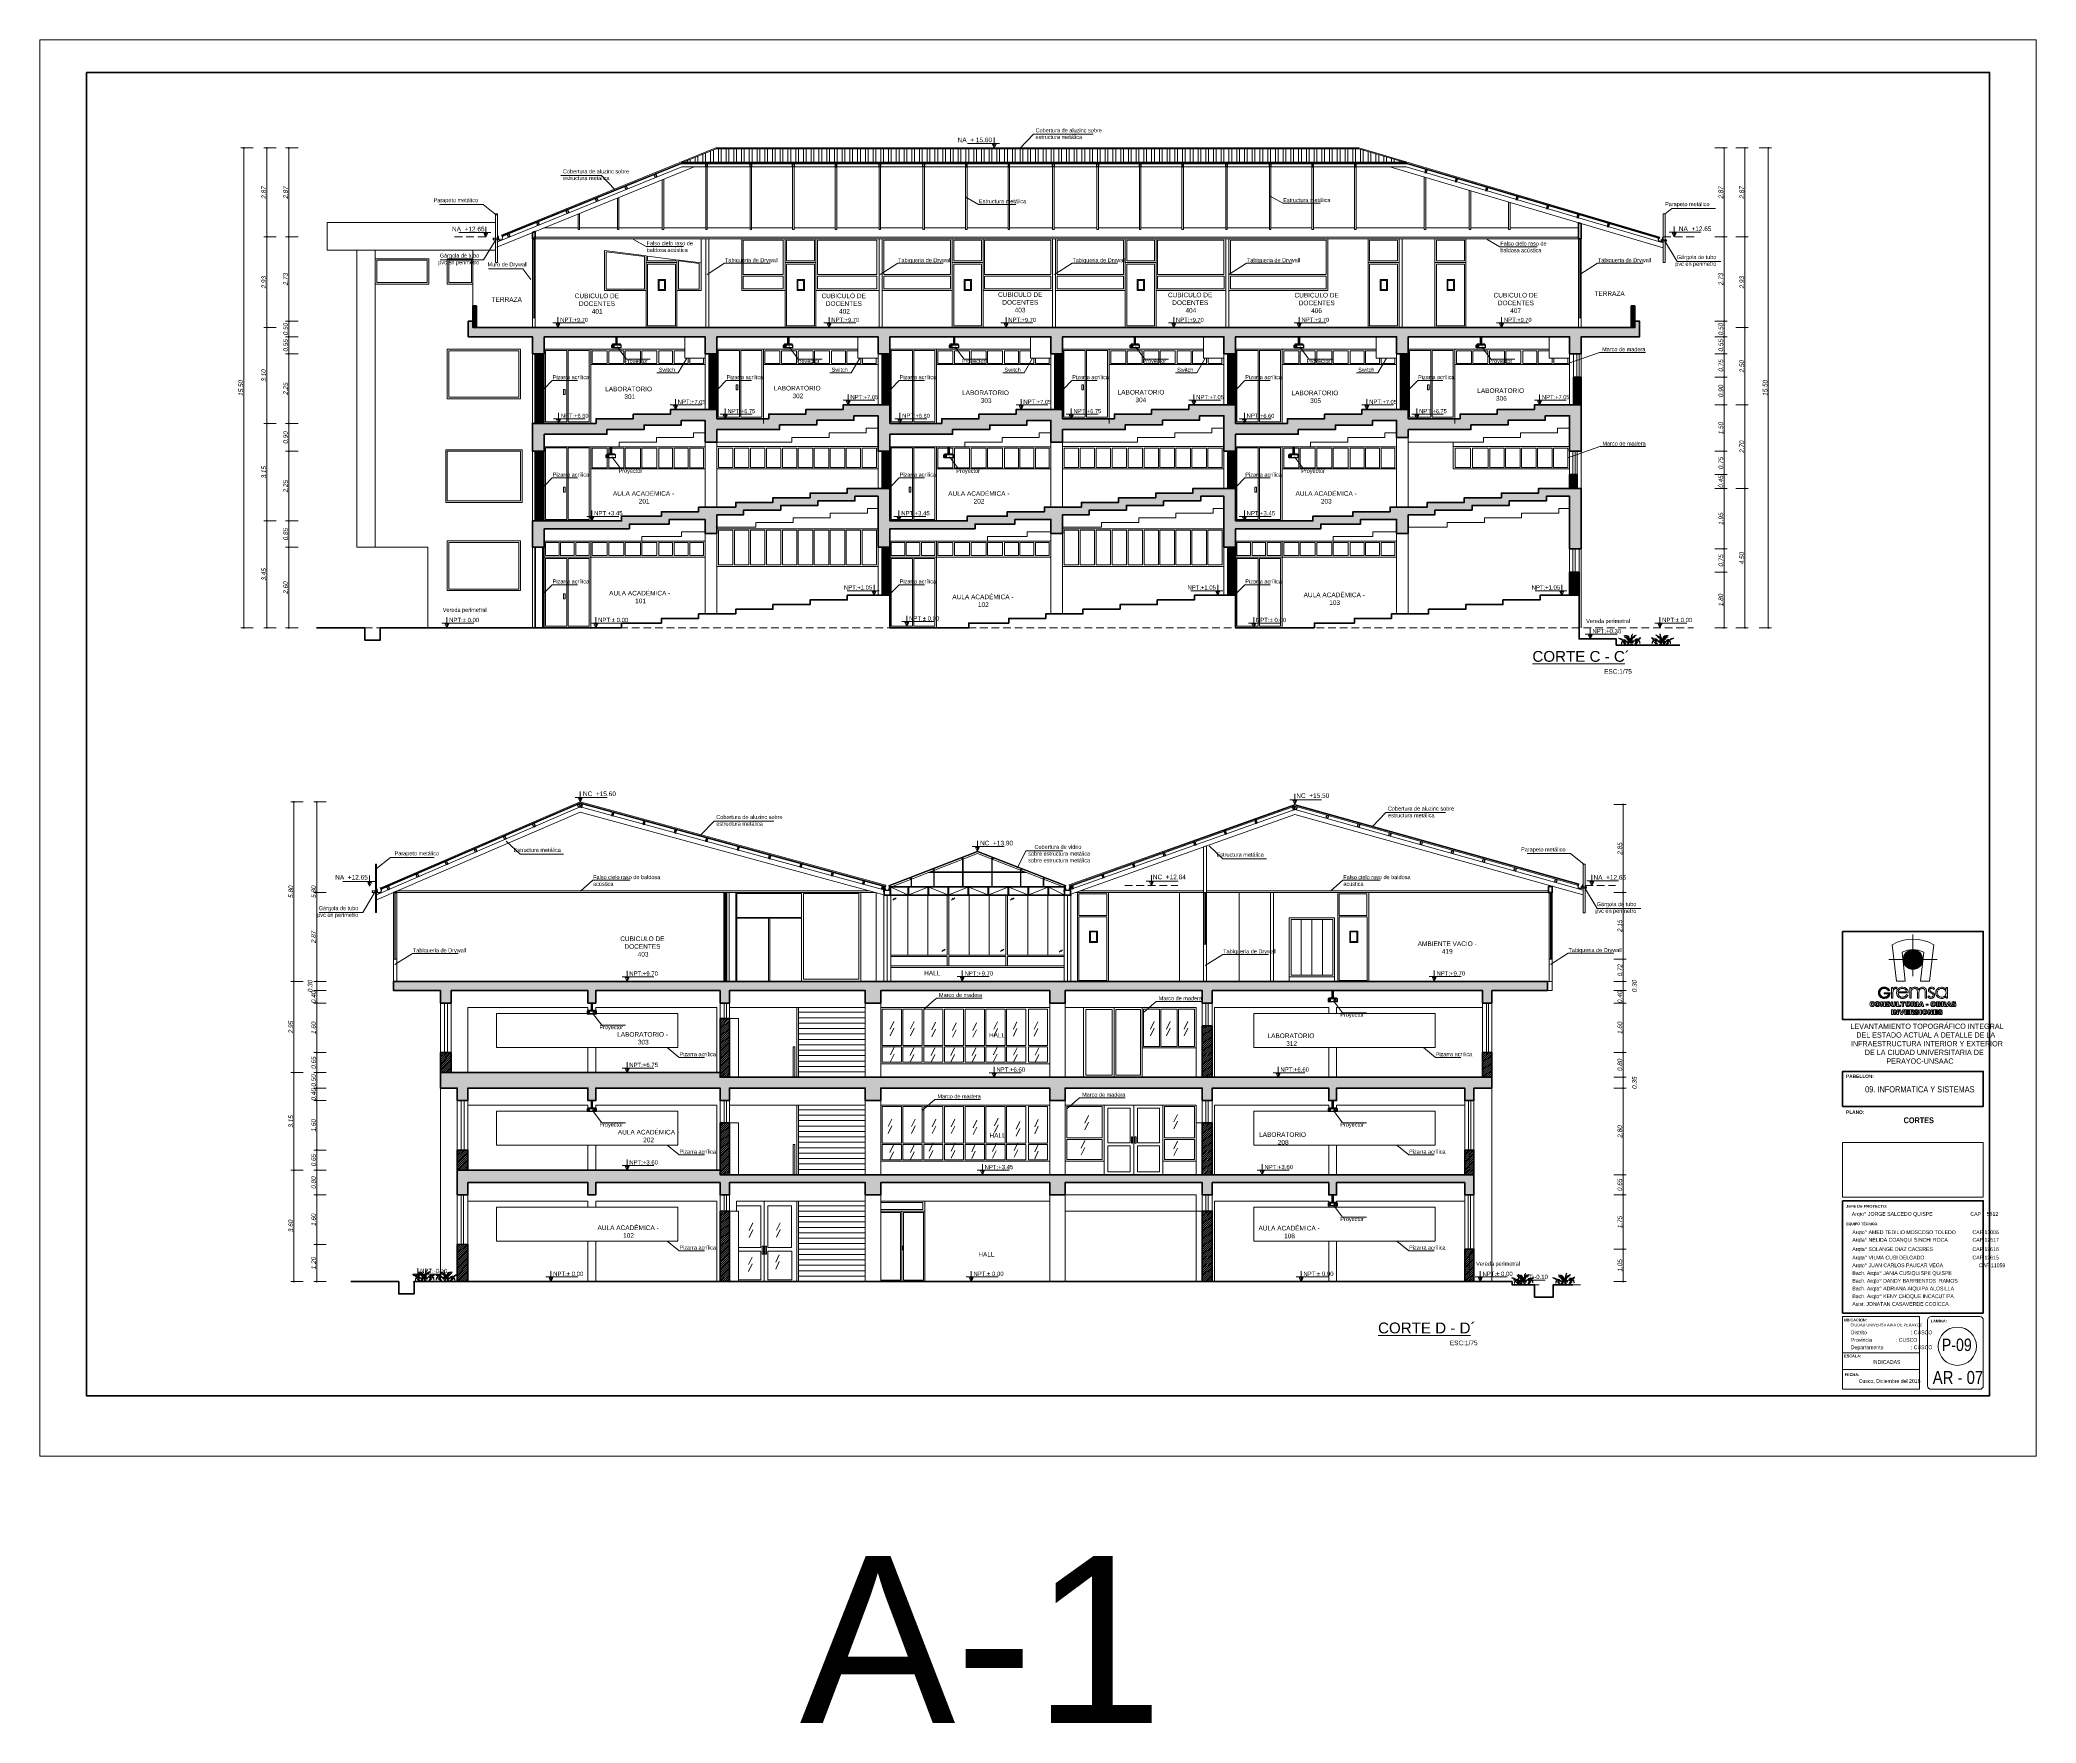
# Model space of a CAD drawing. Header units: inches. Extents: x 140 to 978, y -82 to 38.
# Drawn here: x 679 to 743.5, y -81.6 to -27.2 of the extents above; entities that cross this region are included whole.
import ezdxf

# ---------------------------------------------------------------- set-up
doc = ezdxf.new("R2010")
doc.units = ezdxf.units.IN
doc.header["$MEASUREMENT"] = 0
doc.linetypes.add('DASHDOT2', pattern=[12.7, 6.35, -3.175, 0, -3.175])
doc.linetypes.add('DASHED2', pattern=[0.375, 0.25, -0.125])
doc.layers.get('0').update_dxf_attribs({"lineweight": 0})
for name, color, linetype, lineweight in [('UNSAAC CUBIERTAS', 22, 'Continuous', 0), ('UNSAAC- CORREAS', 42, 'Continuous', 30), ('UNSAAC- ROTULO', 7, 'Continuous', 60), ('UNSAAC-AREA VERDE', 94, 'Continuous', 0), ('UNSAAC-CORTE ESTRUCTURA', 7, 'Continuous', 70), ('UNSAAC-CORTE MURO', 42, 'Continuous', 35), ('UNSAAC-COTA', 48, 'Continuous', 0), ('UNSAAC-EJE COLUMNA', 22, 'DASHDOT2', 0), ('UNSAAC-FACHADA(2DO PLANO)', 7, 'Continuous', 30), ('UNSAAC-LINEA 0.00', 251, 'Continuous', 0), ('UNSAAC-LLAMADOS', 88, 'Continuous', 0), ('UNSAAC-MUEBLE', 254, 'Continuous', 0), ('UNSAAC-MURETE', 146, 'Continuous', 20), ('UNSAAC-PROYECCIONES', 38, 'DASHED2', 0), ('UNSAAC-TEXTOS', 250, 'Continuous', 0), ('UNSAAC-TEXTOS ROTULO', 7, 'Continuous', 15), ('UNSAAC-TEXTURAS', 250, 'Continuous', 0), ('UNSAAC-VANOS', 24, 'Continuous', 0), ('UNSAAC-VARIOS', 30, 'Continuous', 0)]:
    doc.layers.add(name, color=color, linetype=linetype, lineweight=lineweight)
doc.styles.add('5mm', font='GOTHIC.TTF', dxfattribs={"height": 5})
doc.styles.add('narrow', font='')
doc.styles.get("Standard").update_dxf_attribs({"font": 'arial.ttf'})
doc.styles.get('narrow').set_extended_font_data('Arial Narrow', italic=True)
doc.dimstyles.new('1EN75', dxfattribs={"dimtxt": 0.15, "dimasz": 0.06, "dimexe": 0.1, "dimexo": 0.15, "dimgap": 0.025, "dimtad": 1, "dimzin": 1, "dimdsep": 46, "dimtxsty": 'narrow', "dimblk": 'DOT', "dimcen": 0.1, "dimclrd": 256, "dimclre": 256, "dimclrt": 256, "dimaunit": 1, "dimadec": 3, "dimazin": 0, "dimtfac": 1, "dimtmove": 2, "dimatfit": 3, "dimldrblk": 'ARCHTICK', "dimfxl": 0.3, "dimfxlon": 1, "dimtolj": 1, "dimtzin": 0, "dimlwd": 0, "dimlwe": 0, "dimarcsym": 0})
pattern_1 = [(50, (10.67156, 23.4652), (0.35863009, -0.03137607), [0.0375, -0.4125]), (355, (10.67156, 23.4652), (-0.06937567, 0.37609607), [0.03, -0.33]), (100.451444, (10.70144, 23.4626), (0.28925442, 0.34472), [0.0318701, -0.35057106]), (46.1842, (10.67156, 23.5652), (0.53362067, -0.08275964), [0.05625, -0.61875]), (96.635635, (10.716, 23.5583), (0.46733097, 0.4870593), [0.04780517, -0.5258569]), (351.18416, (10.67156, 23.5652), (0.46733097, 0.4870593), [0.045, -0.495]), (21, (10.72156, 23.5402), (0.29845353, -0.20130945), [0.0375, -0.4125]), (326, (10.72156, 23.5402), (0.12165767, 0.36257502), [0.03, -0.33]), (71.451445, (10.74643, 23.52343), (0.42011119, 0.16126558), [0.0318701, -0.35057106]), (37.5, (10.67156, 23.4652), (0.006079928, 0.166446927), [0, -0.326, 0, -0.335, 0, -0.33125]), (7.5, (10.67156, 23.4652), (0.13153477, 0.197205856), [0, -0.191, 0, -0.3185, 0, -0.12625]), (327.5, (10.56006, 23.4652), (0.266911218, -0.011277436), [0, -0.125, 0, -0.39, 0, -0.5175]), (317.5, (10.51006, 23.4652), (0.291593085, 0.05005249), [0, -0.1625, 0, -0.259, 0, -0.3675])]
pattern_2 = [(50, (77.3827, -20.22633), (0.35863009, -0.03137607), [0.0375, -0.4125]), (355, (77.3827, -20.22633), (-0.06937567, 0.37609607), [0.03, -0.33]), (100.451444, (77.4126, -20.22895), (0.28925442, 0.34472), [0.0318701, -0.35057106]), (46.1842, (77.3827, -20.12633), (0.53362067, -0.08275964), [0.05625, -0.61875]), (96.63564, (77.42717, -20.13323), (0.46733097, 0.4870593), [0.04780517, -0.5258569]), (351.18416, (77.3827, -20.12633), (0.46733097, 0.4870593), [0.045, -0.495]), (21, (77.4327, -20.15133), (0.29845353, -0.20130945), [0.0375, -0.4125]), (326, (77.4327, -20.15133), (0.12165767, 0.36257502), [0.03, -0.33]), (71.451445, (77.45757, -20.1681), (0.42011119, 0.16126558), [0.0318701, -0.35057106]), (37.5, (77.3827, -20.22633), (0.006079928, 0.166446927), [0, -0.326, 0, -0.335, 0, -0.33125]), (7.5, (77.3827, -20.22633), (0.13153477, 0.197205856), [0, -0.191, 0, -0.3185, 0, -0.12625]), (327.5, (77.2712, -20.22633), (0.266911218, -0.011277436), [0, -0.125, 0, -0.39, 0, -0.5175]), (317.5, (77.2212, -20.22633), (0.291593085, 0.05005249), [0, -0.1625, 0, -0.259, 0, -0.3675])]
pattern_3 = [(45, (77.382703, -20.226335), (-0.0309359217, 0.0309359217), [])]

# ---------------------------------------------------------------- blocks, each defined once
blk = doc.blocks.new('A$C60F52226')
at = {"layer": 'UNSAAC-TEXTOS'}
h = blk.add_hatch(color=0, dxfattribs=at)
h.dxf.hatch_style = 1
h.paths.add_polyline_path([(0.062, 0.123), (0, 0.123), (0, 0)])
at = {"layer": 'UNSAAC-TEXTOS', "color": 0}
for p, q in [((-0.165, 0.148), (0.867, 0.148)), ((-0.062, 0.123), (0.062, 0.123)), ((0, 0), (0, 0.339))]:
    blk.add_line(p, q, dxfattribs=at)
blk.add_lwpolyline([(-0.062, 0.123), (0, 0), (0.062, 0.123)], dxfattribs=at)
blk = doc.blocks.new('_Dot')
at = {"color": 0, "linetype": 'ByBlock', "lineweight": -2}
blk.add_line((-0.5, 0), (-1, 0), dxfattribs=at)
at = {"color": 0, "linetype": 'ByBlock', "const_width": 0.5}
blk.add_lwpolyline([(-0.25, 0, 1), (0.25, 0, 1)], format="xyb", close=True, dxfattribs=at)
blk = doc.blocks.new('*D420')
at = {"layer": 'Defpoints', "color": 0, "transparency": 16777216}
for p in [(728.768, -44.417), (733.444, -44.417), (728.833, -46.217)]:
    blk.add_point(p, dxfattribs=at)
at = {"layer": 'UNSAAC-COTA', "lineweight": 0, "transparency": 16777216}
for p, q in [((733.144, -44.417), (733.544, -44.417)), ((733.444, -46.157), (733.444, -44.477)), ((733.144, -46.217), (733.544, -46.217))]:
    blk.add_line(p, q, dxfattribs=at)
at = {"layer": 'UNSAAC-COTA', "lineweight": 0, "transparency": 16777216, "xscale": 0.06, "yscale": 0.06, "zscale": 0.06}
for p, rotation in [((733.444, -44.417), 90), ((733.444, -46.217), 270)]:
    blk.add_blockref('_Dot', p, dxfattribs=dict(at, rotation=rotation))
at = {"layer": 'UNSAAC-COTA', "transparency": 16777216, "insert": (733.343, -45.317), "char_height": 0.15, "attachment_point": 5, "rotation": 90, "style": 'narrow'}
blk.add_mtext('\\A1;1.80', dxfattribs=at)
blk = doc.blocks.new('_ArchTick')
at = {"layer": 'UNSAAC-FACHADA(2DO PLANO)', "color": 0, "const_width": 0.15}
blk.add_lwpolyline([(-0.5, -0.5), (0.5, 0.5)], dxfattribs=at)
blk = doc.blocks.new('*D421')
at = {"layer": 'Defpoints', "color": 0, "transparency": 16777216}
for p in [(728.833, -43.667), (733.444, -43.667), (728.768, -44.417)]:
    blk.add_point(p, dxfattribs=at)
at = {"layer": 'UNSAAC-COTA', "lineweight": 0, "transparency": 16777216}
for p, q in [((733.144, -43.667), (733.544, -43.667)), ((733.444, -44.357), (733.444, -43.727)), ((733.144, -44.417), (733.544, -44.417))]:
    blk.add_line(p, q, dxfattribs=at)
at = {"layer": 'UNSAAC-COTA', "lineweight": 0, "transparency": 16777216, "xscale": 0.06, "yscale": 0.06, "zscale": 0.06}
for p, rotation in [((733.444, -43.667), 90), ((733.444, -44.417), 270)]:
    blk.add_blockref('_Dot', p, dxfattribs=dict(at, rotation=rotation))
at = {"layer": 'UNSAAC-COTA', "transparency": 16777216, "insert": (733.343, -44.042), "char_height": 0.15, "attachment_point": 5, "rotation": 90, "style": 'narrow'}
blk.add_mtext('\\A1;0.75', dxfattribs=at)
blk = doc.blocks.new('*D422')
at = {"layer": 'Defpoints', "color": 0, "transparency": 16777216}
for p in [(728.833, -41.717), (733.444, -41.717), (728.833, -43.667)]:
    blk.add_point(p, dxfattribs=at)
at = {"layer": 'UNSAAC-COTA', "lineweight": 0, "transparency": 16777216}
for p, q in [((733.144, -41.717), (733.544, -41.717)), ((733.444, -43.607), (733.444, -41.777)), ((733.144, -43.667), (733.544, -43.667))]:
    blk.add_line(p, q, dxfattribs=at)
at = {"layer": 'UNSAAC-COTA', "lineweight": 0, "transparency": 16777216, "xscale": 0.06, "yscale": 0.06, "zscale": 0.06}
for p, rotation in [((733.444, -41.717), 90), ((733.444, -43.667), 270)]:
    blk.add_blockref('_Dot', p, dxfattribs=dict(at, rotation=rotation))
at = {"layer": 'UNSAAC-COTA', "transparency": 16777216, "insert": (733.343, -42.692), "char_height": 0.15, "attachment_point": 5, "rotation": 90, "style": 'narrow'}
blk.add_mtext('\\A1;1.95', dxfattribs=at)
blk = doc.blocks.new('*D423')
at = {"layer": 'Defpoints', "color": 0, "transparency": 16777216}
for p in [(728.703, -41.267), (733.444, -41.267), (728.833, -41.717)]:
    blk.add_point(p, dxfattribs=at)
at = {"layer": 'UNSAAC-COTA', "lineweight": 0, "transparency": 16777216}
for p, q in [((733.144, -41.267), (733.544, -41.267)), ((733.144, -41.717), (733.544, -41.717)), ((733.444, -41.657), (733.444, -41.327))]:
    blk.add_line(p, q, dxfattribs=at)
at = {"layer": 'UNSAAC-COTA', "lineweight": 0, "transparency": 16777216, "xscale": 0.06, "yscale": 0.06, "zscale": 0.06}
for p, rotation in [((733.444, -41.267), 90), ((733.444, -41.717), 270)]:
    blk.add_blockref('_Dot', p, dxfattribs=dict(at, rotation=rotation))
at = {"layer": 'UNSAAC-COTA', "transparency": 16777216, "insert": (733.343, -41.492), "char_height": 0.15, "attachment_point": 5, "rotation": 90, "style": 'narrow'}
blk.add_mtext('\\A1;0.45', dxfattribs=at)
blk = doc.blocks.new('*D424')
at = {"layer": 'Defpoints', "color": 0, "transparency": 16777216}
for p in [(728.833, -40.517), (733.444, -40.517), (728.703, -41.267)]:
    blk.add_point(p, dxfattribs=at)
at = {"layer": 'UNSAAC-COTA', "lineweight": 0, "transparency": 16777216}
for p, q in [((733.144, -40.517), (733.544, -40.517)), ((733.444, -41.207), (733.444, -40.577)), ((733.144, -41.267), (733.544, -41.267))]:
    blk.add_line(p, q, dxfattribs=at)
at = {"layer": 'UNSAAC-COTA', "lineweight": 0, "transparency": 16777216, "xscale": 0.06, "yscale": 0.06, "zscale": 0.06}
for p, rotation in [((733.444, -40.517), 90), ((733.444, -41.267), 270)]:
    blk.add_blockref('_Dot', p, dxfattribs=dict(at, rotation=rotation))
at = {"layer": 'UNSAAC-COTA', "transparency": 16777216, "insert": (733.343, -40.892), "char_height": 0.15, "attachment_point": 5, "rotation": 90, "style": 'narrow'}
blk.add_mtext('\\A1;0.75', dxfattribs=at)
blk = doc.blocks.new('*D425')
at = {"layer": 'Defpoints', "color": 0, "transparency": 16777216}
for p in [(728.833, -39.015), (733.444, -39.015), (728.833, -40.517)]:
    blk.add_point(p, dxfattribs=at)
at = {"layer": 'UNSAAC-COTA', "lineweight": 0, "transparency": 16777216}
for p, q in [((733.144, -39.015), (733.544, -39.015)), ((733.444, -40.457), (733.444, -39.075)), ((733.144, -40.517), (733.544, -40.517))]:
    blk.add_line(p, q, dxfattribs=at)
at = {"layer": 'UNSAAC-COTA', "lineweight": 0, "transparency": 16777216, "xscale": 0.06, "yscale": 0.06, "zscale": 0.06}
for p, rotation in [((733.444, -39.015), 90), ((733.444, -40.517), 270)]:
    blk.add_blockref('_Dot', p, dxfattribs=dict(at, rotation=rotation))
at = {"layer": 'UNSAAC-COTA', "transparency": 16777216, "insert": (733.343, -39.766), "char_height": 0.15, "attachment_point": 5, "rotation": 90, "style": 'narrow'}
blk.add_mtext('\\A1;1.50', dxfattribs=at)
blk = doc.blocks.new('*D426')
at = {"layer": 'Defpoints', "color": 0, "transparency": 16777216}
for p in [(728.833, -38.117), (733.444, -38.117), (728.833, -39.015)]:
    blk.add_point(p, dxfattribs=at)
at = {"layer": 'UNSAAC-COTA', "lineweight": 0, "transparency": 16777216}
for p, q in [((733.144, -38.117), (733.544, -38.117)), ((733.444, -38.955), (733.444, -38.177)), ((733.144, -39.015), (733.544, -39.015))]:
    blk.add_line(p, q, dxfattribs=at)
at = {"layer": 'UNSAAC-COTA', "lineweight": 0, "transparency": 16777216, "xscale": 0.06, "yscale": 0.06, "zscale": 0.06}
for p, rotation in [((733.444, -38.117), 90), ((733.444, -39.015), 270)]:
    blk.add_blockref('_Dot', p, dxfattribs=dict(at, rotation=rotation))
at = {"layer": 'UNSAAC-COTA', "transparency": 16777216, "insert": (733.343, -38.566), "char_height": 0.15, "attachment_point": 5, "rotation": 90, "style": 'narrow'}
blk.add_mtext('\\A1;0.90', dxfattribs=at)
blk = doc.blocks.new('*D427')
at = {"layer": 'Defpoints', "color": 0, "transparency": 16777216}
for p in [(728.833, -37.367), (733.444, -37.367), (728.833, -38.117)]:
    blk.add_point(p, dxfattribs=at)
at = {"layer": 'UNSAAC-COTA', "lineweight": 0, "transparency": 16777216}
for p, q in [((733.144, -37.367), (733.544, -37.367)), ((733.444, -38.057), (733.444, -37.427)), ((733.144, -38.117), (733.544, -38.117))]:
    blk.add_line(p, q, dxfattribs=at)
at = {"layer": 'UNSAAC-COTA', "lineweight": 0, "transparency": 16777216, "xscale": 0.06, "yscale": 0.06, "zscale": 0.06}
for p, rotation in [((733.444, -37.367), 90), ((733.444, -38.117), 270)]:
    blk.add_blockref('_Dot', p, dxfattribs=dict(at, rotation=rotation))
at = {"layer": 'UNSAAC-COTA', "transparency": 16777216, "insert": (733.343, -37.742), "char_height": 0.15, "attachment_point": 5, "rotation": 90, "style": 'narrow'}
blk.add_mtext('\\A1;0.75', dxfattribs=at)
blk = doc.blocks.new('*D428')
at = {"layer": 'Defpoints', "color": 0, "transparency": 16777216}
for p in [(728.833, -37.367), (730.718, -36.817), (733.444, -36.817)]:
    blk.add_point(p, dxfattribs=at)
at = {"layer": 'UNSAAC-COTA', "lineweight": 0, "transparency": 16777216}
for p, q in [((733.144, -36.817), (733.544, -36.817)), ((733.144, -37.367), (733.544, -37.367)), ((733.444, -37.307), (733.444, -36.877))]:
    blk.add_line(p, q, dxfattribs=at)
at = {"layer": 'UNSAAC-COTA', "lineweight": 0, "transparency": 16777216, "xscale": 0.06, "yscale": 0.06, "zscale": 0.06}
for p, rotation in [((733.444, -36.817), 90), ((733.444, -37.367), 270)]:
    blk.add_blockref('_Dot', p, dxfattribs=dict(at, rotation=rotation))
at = {"layer": 'UNSAAC-COTA', "transparency": 16777216, "insert": (733.343, -37.092), "char_height": 0.15, "attachment_point": 5, "rotation": 90, "style": 'narrow'}
blk.add_mtext('\\A1;0.55', dxfattribs=at)
blk = doc.blocks.new('*D429')
at = {"layer": 'Defpoints', "color": 0, "transparency": 16777216}
for p in [(730.718, -36.317), (733.444, -36.317), (730.718, -36.817)]:
    blk.add_point(p, dxfattribs=at)
at = {"layer": 'UNSAAC-COTA', "lineweight": 0, "transparency": 16777216}
for p, q in [((733.144, -36.317), (733.544, -36.317)), ((733.444, -36.757), (733.444, -36.377)), ((733.144, -36.817), (733.544, -36.817))]:
    blk.add_line(p, q, dxfattribs=at)
at = {"layer": 'UNSAAC-COTA', "lineweight": 0, "transparency": 16777216, "xscale": 0.06, "yscale": 0.06, "zscale": 0.06}
for p, rotation in [((733.444, -36.317), 90), ((733.444, -36.817), 270)]:
    blk.add_blockref('_Dot', p, dxfattribs=dict(at, rotation=rotation))
at = {"layer": 'UNSAAC-COTA', "transparency": 16777216, "insert": (733.343, -36.567), "char_height": 0.15, "attachment_point": 5, "rotation": 90, "style": 'narrow'}
blk.add_mtext('\\A1;0.50', dxfattribs=at)
blk = doc.blocks.new('*D430')
at = {"layer": 'Defpoints', "color": 0, "transparency": 16777216}
for p in [(687.067, -43.617), (695.025, -43.617), (695.025, -46.217)]:
    blk.add_point(p, dxfattribs=at)
at = {"layer": 'UNSAAC-COTA', "lineweight": 0, "transparency": 16777216}
for p, q in [((687.367, -43.617), (686.967, -43.617)), ((687.067, -46.157), (687.067, -43.677)), ((687.367, -46.217), (686.967, -46.217))]:
    blk.add_line(p, q, dxfattribs=at)
at = {"layer": 'UNSAAC-COTA', "lineweight": 0, "transparency": 16777216, "xscale": 0.06, "yscale": 0.06, "zscale": 0.06}
for p, rotation in [((687.067, -43.617), 90), ((687.067, -46.217), 270)]:
    blk.add_blockref('_Dot', p, dxfattribs=dict(at, rotation=rotation))
at = {"layer": 'UNSAAC-COTA', "transparency": 16777216, "insert": (686.965, -44.917), "char_height": 0.15, "attachment_point": 5, "rotation": 90, "style": 'narrow'}
blk.add_mtext('\\A1;2.60', dxfattribs=at)
blk = doc.blocks.new('*D431')
at = {"layer": 'Defpoints', "color": 0, "transparency": 16777216}
for p in [(687.067, -40.517), (694.943, -40.517), (694.943, -42.767)]:
    blk.add_point(p, dxfattribs=at)
at = {"layer": 'UNSAAC-COTA', "lineweight": 0, "transparency": 16777216}
for p, q in [((687.367, -40.517), (686.967, -40.517)), ((687.067, -42.707), (687.067, -40.577)), ((687.367, -42.767), (686.967, -42.767))]:
    blk.add_line(p, q, dxfattribs=at)
at = {"layer": 'UNSAAC-COTA', "lineweight": 0, "transparency": 16777216, "xscale": 0.06, "yscale": 0.06, "zscale": 0.06}
for p, rotation in [((687.067, -40.517), 90), ((687.067, -42.767), 270)]:
    blk.add_blockref('_Dot', p, dxfattribs=dict(at, rotation=rotation))
at = {"layer": 'UNSAAC-COTA', "transparency": 16777216, "insert": (686.965, -41.642), "char_height": 0.15, "attachment_point": 5, "rotation": 90, "style": 'narrow'}
blk.add_mtext('\\A1;2.25', dxfattribs=at)
blk = doc.blocks.new('*D432')
at = {"layer": 'Defpoints', "color": 0, "transparency": 16777216}
for p in [(687.067, -39.617), (694.943, -39.617), (694.943, -40.517)]:
    blk.add_point(p, dxfattribs=at)
at = {"layer": 'UNSAAC-COTA', "lineweight": 0, "transparency": 16777216}
for p, q in [((687.367, -39.617), (686.967, -39.617)), ((687.067, -40.457), (687.067, -39.677)), ((687.367, -40.517), (686.967, -40.517))]:
    blk.add_line(p, q, dxfattribs=at)
at = {"layer": 'UNSAAC-COTA', "lineweight": 0, "transparency": 16777216, "xscale": 0.06, "yscale": 0.06, "zscale": 0.06}
for p, rotation in [((687.067, -39.617), 90), ((687.067, -40.517), 270)]:
    blk.add_blockref('_Dot', p, dxfattribs=dict(at, rotation=rotation))
at = {"layer": 'UNSAAC-COTA', "transparency": 16777216, "insert": (686.965, -40.067), "char_height": 0.15, "attachment_point": 5, "rotation": 90, "style": 'narrow'}
blk.add_mtext('\\A1;0.90', dxfattribs=at)
blk = doc.blocks.new('*D433')
at = {"layer": 'Defpoints', "color": 0, "transparency": 16777216}
for p in [(687.067, -37.367), (694.943, -37.367), (694.943, -39.617)]:
    blk.add_point(p, dxfattribs=at)
at = {"layer": 'UNSAAC-COTA', "lineweight": 0, "transparency": 16777216}
for p, q in [((687.367, -37.367), (686.967, -37.367)), ((687.067, -39.557), (687.067, -37.427)), ((687.367, -39.617), (686.967, -39.617))]:
    blk.add_line(p, q, dxfattribs=at)
at = {"layer": 'UNSAAC-COTA', "lineweight": 0, "transparency": 16777216, "xscale": 0.06, "yscale": 0.06, "zscale": 0.06}
for p, rotation in [((687.067, -37.367), 90), ((687.067, -39.617), 270)]:
    blk.add_blockref('_Dot', p, dxfattribs=dict(at, rotation=rotation))
at = {"layer": 'UNSAAC-COTA', "transparency": 16777216, "insert": (686.965, -38.492), "char_height": 0.15, "attachment_point": 5, "rotation": 90, "style": 'narrow'}
blk.add_mtext('\\A1;2.25', dxfattribs=at)
blk = doc.blocks.new('*D434')
at = {"layer": 'Defpoints', "color": 0, "transparency": 16777216}
for p in [(687.067, -36.816), (694.943, -36.816), (694.943, -37.367)]:
    blk.add_point(p, dxfattribs=at)
at = {"layer": 'UNSAAC-COTA', "lineweight": 0, "transparency": 16777216}
for p, q in [((687.367, -36.816), (686.967, -36.816)), ((687.367, -37.367), (686.967, -37.367)), ((687.067, -37.307), (687.067, -36.876))]:
    blk.add_line(p, q, dxfattribs=at)
at = {"layer": 'UNSAAC-COTA', "lineweight": 0, "transparency": 16777216, "xscale": 0.06, "yscale": 0.06, "zscale": 0.06}
for p, rotation in [((687.067, -36.816), 90), ((687.067, -37.367), 270)]:
    blk.add_blockref('_Dot', p, dxfattribs=dict(at, rotation=rotation))
at = {"layer": 'UNSAAC-COTA', "transparency": 16777216, "insert": (686.965, -37.092), "char_height": 0.15, "attachment_point": 5, "rotation": 90, "style": 'narrow'}
blk.add_mtext('\\A1;0.55', dxfattribs=at)
blk = doc.blocks.new('*D435')
at = {"layer": 'Defpoints', "color": 0, "transparency": 16777216}
for p in [(687.067, -36.317), (692.868, -36.317), (694.943, -36.816)]:
    blk.add_point(p, dxfattribs=at)
at = {"layer": 'UNSAAC-COTA', "lineweight": 0, "transparency": 16777216}
for p, q in [((687.367, -36.317), (686.967, -36.317)), ((687.067, -36.756), (687.067, -36.377)), ((687.367, -36.816), (686.967, -36.816))]:
    blk.add_line(p, q, dxfattribs=at)
at = {"layer": 'UNSAAC-COTA', "lineweight": 0, "transparency": 16777216, "xscale": 0.06, "yscale": 0.06, "zscale": 0.06}
for p, rotation in [((687.067, -36.317), 90), ((687.067, -36.816), 270)]:
    blk.add_blockref('_Dot', p, dxfattribs=dict(at, rotation=rotation))
at = {"layer": 'UNSAAC-COTA', "transparency": 16777216, "insert": (686.965, -36.567), "char_height": 0.15, "attachment_point": 5, "rotation": 90, "style": 'narrow'}
blk.add_mtext('\\A1;0.50', dxfattribs=at)
blk = doc.blocks.new('*D436')
at = {"layer": 'Defpoints', "color": 0, "transparency": 16777216}
for p in [(687.067, -33.588), (693.428, -33.588), (692.868, -36.317)]:
    blk.add_point(p, dxfattribs=at)
at = {"layer": 'UNSAAC-COTA', "lineweight": 0, "transparency": 16777216}
for p, q in [((687.367, -33.588), (686.967, -33.588)), ((687.067, -36.257), (687.067, -33.648)), ((687.367, -36.317), (686.967, -36.317))]:
    blk.add_line(p, q, dxfattribs=at)
at = {"layer": 'UNSAAC-COTA', "lineweight": 0, "transparency": 16777216, "xscale": 0.06, "yscale": 0.06, "zscale": 0.06}
for p, rotation in [((687.067, -33.588), 90), ((687.067, -36.317), 270)]:
    blk.add_blockref('_Dot', p, dxfattribs=dict(at, rotation=rotation))
at = {"layer": 'UNSAAC-COTA', "transparency": 16777216, "insert": (686.965, -34.952), "char_height": 0.15, "attachment_point": 5, "rotation": 90, "style": 'narrow'}
blk.add_mtext('\\A1;2.73', dxfattribs=at)
blk = doc.blocks.new('*D620')
at = {"layer": 'Defpoints', "color": 0, "transparency": 16777216}
for p in [(725.365, -66.29), (730.182, -66.29), (725.945, -67.34)]:
    blk.add_point(p, dxfattribs=at)
at = {"layer": 'UNSAAC-COTA', "lineweight": 0, "transparency": 16777216}
for p, q in [((729.882, -66.29), (730.282, -66.29)), ((730.182, -67.28), (730.182, -66.35)), ((729.882, -67.34), (730.282, -67.34))]:
    blk.add_line(p, q, dxfattribs=at)
at = {"layer": 'UNSAAC-COTA', "lineweight": 0, "transparency": 16777216, "xscale": 0.06, "yscale": 0.06, "zscale": 0.06}
for p, rotation in [((730.182, -66.29), 90), ((730.182, -67.34), 270)]:
    blk.add_blockref('_Dot', p, dxfattribs=dict(at, rotation=rotation))
at = {"layer": 'UNSAAC-COTA', "transparency": 16777216, "insert": (730.08, -66.815), "char_height": 0.15, "attachment_point": 5, "rotation": 90, "style": 'narrow'}
blk.add_mtext('\\A1;1.05', dxfattribs=at)
blk = doc.blocks.new('*D621')
at = {"layer": 'Defpoints', "color": 0, "transparency": 16777216}
for p in [(725.365, -64.54), (730.182, -64.54), (725.365, -66.29)]:
    blk.add_point(p, dxfattribs=at)
at = {"layer": 'UNSAAC-COTA', "lineweight": 0, "transparency": 16777216}
for p, q in [((729.882, -64.54), (730.282, -64.54)), ((730.182, -66.23), (730.182, -64.6)), ((729.882, -66.29), (730.282, -66.29))]:
    blk.add_line(p, q, dxfattribs=at)
at = {"layer": 'UNSAAC-COTA', "lineweight": 0, "transparency": 16777216, "xscale": 0.06, "yscale": 0.06, "zscale": 0.06}
for p, rotation in [((730.182, -64.54), 90), ((730.182, -66.29), 270)]:
    blk.add_blockref('_Dot', p, dxfattribs=dict(at, rotation=rotation))
at = {"layer": 'UNSAAC-COTA', "transparency": 16777216, "insert": (730.08, -65.415), "char_height": 0.15, "attachment_point": 5, "rotation": 90, "style": 'narrow'}
blk.add_mtext('\\A1;1.75', dxfattribs=at)
blk = doc.blocks.new('*D622')
at = {"layer": 'Defpoints', "color": 0, "transparency": 16777216}
for p in [(725.365, -63.89), (730.182, -63.89), (725.365, -64.54)]:
    blk.add_point(p, dxfattribs=at)
at = {"layer": 'UNSAAC-COTA', "lineweight": 0, "transparency": 16777216}
for p, q in [((729.882, -63.89), (730.282, -63.89)), ((730.182, -64.48), (730.182, -63.95)), ((729.882, -64.54), (730.282, -64.54))]:
    blk.add_line(p, q, dxfattribs=at)
at = {"layer": 'UNSAAC-COTA', "lineweight": 0, "transparency": 16777216, "xscale": 0.06, "yscale": 0.06, "zscale": 0.06}
for p, rotation in [((730.182, -63.89), 90), ((730.182, -64.54), 270)]:
    blk.add_blockref('_Dot', p, dxfattribs=dict(at, rotation=rotation))
at = {"layer": 'UNSAAC-COTA', "transparency": 16777216, "insert": (730.08, -64.215), "char_height": 0.15, "attachment_point": 5, "rotation": 90, "style": 'narrow'}
blk.add_mtext('\\A1;0.65', dxfattribs=at)
blk = doc.blocks.new('*D623')
at = {"layer": 'Defpoints', "color": 0, "transparency": 16777216}
for p in [(725.945, -61.09), (730.182, -61.09), (725.365, -63.89)]:
    blk.add_point(p, dxfattribs=at)
at = {"layer": 'UNSAAC-COTA', "lineweight": 0, "transparency": 16777216}
for p, q in [((729.882, -61.09), (730.282, -61.09)), ((730.182, -63.83), (730.182, -61.15)), ((729.882, -63.89), (730.282, -63.89))]:
    blk.add_line(p, q, dxfattribs=at)
at = {"layer": 'UNSAAC-COTA', "lineweight": 0, "transparency": 16777216, "xscale": 0.06, "yscale": 0.06, "zscale": 0.06}
for p, rotation in [((730.182, -61.09), 90), ((730.182, -63.89), 270)]:
    blk.add_blockref('_Dot', p, dxfattribs=dict(at, rotation=rotation))
at = {"layer": 'UNSAAC-COTA', "transparency": 16777216, "insert": (730.08, -62.49), "char_height": 0.15, "attachment_point": 5, "rotation": 90, "style": 'narrow'}
blk.add_mtext('\\A1;2.80', dxfattribs=at)
blk = doc.blocks.new('*D624')
at = {"layer": 'Defpoints', "color": 0, "transparency": 16777216}
for p in [(725.945, -60.74), (725.945, -61.09), (730.182, -60.74)]:
    blk.add_point(p, dxfattribs=at)
at = {"layer": 'UNSAAC-COTA', "lineweight": 0, "transparency": 16777216}
for p, q in [((729.882, -60.74), (730.282, -60.74)), ((729.882, -61.09), (730.282, -61.09)), ((730.182, -61.03), (730.182, -60.8))]:
    blk.add_line(p, q, dxfattribs=at)
at = {"layer": 'UNSAAC-COTA', "lineweight": 0, "transparency": 16777216, "xscale": 0.06, "yscale": 0.06, "zscale": 0.06}
for p, rotation in [((730.182, -60.74), 90), ((730.182, -61.09), 270)]:
    blk.add_blockref('_Dot', p, dxfattribs=dict(at, rotation=rotation))
at = {"layer": 'UNSAAC-COTA', "transparency": 16777216, "insert": (730.549, -60.915), "char_height": 0.15, "attachment_point": 5, "rotation": 90, "style": 'narrow'}
blk.add_mtext('\\A1;0.35', dxfattribs=at)
blk = doc.blocks.new('*D625')
at = {"layer": 'Defpoints', "color": 0, "transparency": 16777216}
for p in [(725.945, -59.94), (730.182, -59.94), (725.945, -60.74)]:
    blk.add_point(p, dxfattribs=at)
at = {"layer": 'UNSAAC-COTA', "lineweight": 0, "transparency": 16777216}
for p, q in [((729.882, -59.94), (730.282, -59.94)), ((730.182, -60.68), (730.182, -60)), ((729.882, -60.74), (730.282, -60.74))]:
    blk.add_line(p, q, dxfattribs=at)
at = {"layer": 'UNSAAC-COTA', "lineweight": 0, "transparency": 16777216, "xscale": 0.06, "yscale": 0.06, "zscale": 0.06}
for p, rotation in [((730.182, -59.94), 90), ((730.182, -60.74), 270)]:
    blk.add_blockref('_Dot', p, dxfattribs=dict(at, rotation=rotation))
at = {"layer": 'UNSAAC-COTA', "transparency": 16777216, "insert": (730.08, -60.34), "char_height": 0.15, "attachment_point": 5, "rotation": 90, "style": 'narrow'}
blk.add_mtext('\\A1;0.80', dxfattribs=at)
blk = doc.blocks.new('*D626')
at = {"layer": 'Defpoints', "color": 0, "transparency": 16777216}
for p in [(725.945, -58.34), (730.182, -58.34), (725.945, -59.94)]:
    blk.add_point(p, dxfattribs=at)
at = {"layer": 'UNSAAC-COTA', "lineweight": 0, "transparency": 16777216}
for p, q in [((729.882, -58.34), (730.282, -58.34)), ((730.182, -59.88), (730.182, -58.4)), ((729.882, -59.94), (730.282, -59.94))]:
    blk.add_line(p, q, dxfattribs=at)
at = {"layer": 'UNSAAC-COTA', "lineweight": 0, "transparency": 16777216, "xscale": 0.06, "yscale": 0.06, "zscale": 0.06}
for p, rotation in [((730.182, -58.34), 90), ((730.182, -59.94), 270)]:
    blk.add_blockref('_Dot', p, dxfattribs=dict(at, rotation=rotation))
at = {"layer": 'UNSAAC-COTA', "transparency": 16777216, "insert": (730.08, -59.14), "char_height": 0.15, "attachment_point": 5, "rotation": 90, "style": 'narrow'}
blk.add_mtext('\\A1;1.60', dxfattribs=at)
blk = doc.blocks.new('*D627')
at = {"layer": 'Defpoints', "color": 0, "transparency": 16777216}
for p in [(725.945, -57.94), (730.182, -57.94), (725.945, -58.34)]:
    blk.add_point(p, dxfattribs=at)
at = {"layer": 'UNSAAC-COTA', "lineweight": 0, "transparency": 16777216}
for p, q in [((729.882, -57.94), (730.282, -57.94)), ((730.182, -58.28), (730.182, -58)), ((729.882, -58.34), (730.282, -58.34))]:
    blk.add_line(p, q, dxfattribs=at)
at = {"layer": 'UNSAAC-COTA', "lineweight": 0, "transparency": 16777216, "xscale": 0.06, "yscale": 0.06, "zscale": 0.06}
for p, rotation in [((730.182, -57.94), 90), ((730.182, -58.34), 270)]:
    blk.add_blockref('_Dot', p, dxfattribs=dict(at, rotation=rotation))
at = {"layer": 'UNSAAC-COTA', "transparency": 16777216, "insert": (730.08, -58.14), "char_height": 0.15, "attachment_point": 5, "rotation": 90, "style": 'narrow'}
blk.add_mtext('\\A1;0.40', dxfattribs=at)
blk = doc.blocks.new('*D628')
at = {"layer": 'Defpoints', "color": 0, "transparency": 16777216}
for p in [(725.945, -57.94), (727.895, -57.64), (730.182, -57.64)]:
    blk.add_point(p, dxfattribs=at)
at = {"layer": 'UNSAAC-COTA', "lineweight": 0, "transparency": 16777216}
for p, q in [((729.882, -57.64), (730.282, -57.64)), ((729.882, -57.94), (730.282, -57.94)), ((730.182, -57.88), (730.182, -57.7))]:
    blk.add_line(p, q, dxfattribs=at)
at = {"layer": 'UNSAAC-COTA', "lineweight": 0, "transparency": 16777216, "xscale": 0.06, "yscale": 0.06, "zscale": 0.06}
for p, rotation in [((730.182, -57.64), 90), ((730.182, -57.94), 270)]:
    blk.add_blockref('_Dot', p, dxfattribs=dict(at, rotation=rotation))
at = {"layer": 'UNSAAC-COTA', "transparency": 16777216, "insert": (730.549, -57.79), "char_height": 0.15, "attachment_point": 5, "rotation": 90, "style": 'narrow'}
blk.add_mtext('\\A1;0.30', dxfattribs=at)
blk = doc.blocks.new('*D629')
at = {"layer": 'Defpoints', "color": 0, "transparency": 16777216}
for p in [(727.895, -54.771), (730.182, -54.771), (727.895, -56.92)]:
    blk.add_point(p, dxfattribs=at)
at = {"layer": 'UNSAAC-COTA', "lineweight": 0, "transparency": 16777216}
for p, q in [((729.882, -54.771), (730.282, -54.771)), ((730.182, -56.86), (730.182, -54.831)), ((729.882, -56.92), (730.282, -56.92))]:
    blk.add_line(p, q, dxfattribs=at)
at = {"layer": 'UNSAAC-COTA', "lineweight": 0, "transparency": 16777216, "xscale": 0.06, "yscale": 0.06, "zscale": 0.06}
for p, rotation in [((730.182, -54.771), 90), ((730.182, -56.92), 270)]:
    blk.add_blockref('_Dot', p, dxfattribs=dict(at, rotation=rotation))
at = {"layer": 'UNSAAC-COTA', "transparency": 16777216, "insert": (730.08, -55.845), "char_height": 0.15, "attachment_point": 5, "rotation": 90, "style": 'narrow'}
blk.add_mtext('\\A1;2.15', dxfattribs=at)
blk = doc.blocks.new('*D630')
at = {"layer": 'Defpoints', "color": 0, "transparency": 16777216}
for p in [(719.576, -51.925), (730.182, -51.925), (727.895, -54.771)]:
    blk.add_point(p, dxfattribs=at)
at = {"layer": 'UNSAAC-COTA', "lineweight": 0, "transparency": 16777216}
for p, q in [((729.882, -51.925), (730.282, -51.925)), ((730.182, -54.711), (730.182, -51.985)), ((729.882, -54.771), (730.282, -54.771))]:
    blk.add_line(p, q, dxfattribs=at)
at = {"layer": 'UNSAAC-COTA', "lineweight": 0, "transparency": 16777216, "xscale": 0.06, "yscale": 0.06, "zscale": 0.06}
for p, rotation in [((730.182, -51.925), 90), ((730.182, -54.771), 270)]:
    blk.add_blockref('_Dot', p, dxfattribs=dict(at, rotation=rotation))
at = {"layer": 'UNSAAC-COTA', "transparency": 16777216, "insert": (730.08, -53.348), "char_height": 0.15, "attachment_point": 5, "rotation": 90, "style": 'narrow'}
blk.add_mtext('\\A1;2.85', dxfattribs=at)
blk = doc.blocks.new('*D631')
at = {"layer": 'Defpoints', "color": 0, "transparency": 16777216}
for p in [(687.973, -66.14), (692.51, -66.14), (692.51, -67.34)]:
    blk.add_point(p, dxfattribs=at)
at = {"layer": 'UNSAAC-COTA', "lineweight": 0, "transparency": 16777216}
for p, q in [((688.273, -66.14), (687.873, -66.14)), ((687.973, -67.28), (687.973, -66.2)), ((688.273, -67.34), (687.873, -67.34))]:
    blk.add_line(p, q, dxfattribs=at)
at = {"layer": 'UNSAAC-COTA', "lineweight": 0, "transparency": 16777216, "xscale": 0.06, "yscale": 0.06, "zscale": 0.06}
for p, rotation in [((687.973, -66.14), 90), ((687.973, -67.34), 270)]:
    blk.add_blockref('_Dot', p, dxfattribs=dict(at, rotation=rotation))
at = {"layer": 'UNSAAC-COTA', "transparency": 16777216, "insert": (687.871, -66.74), "char_height": 0.15, "attachment_point": 5, "rotation": 90, "style": 'narrow'}
blk.add_mtext('\\A1;1.20', dxfattribs=at)
blk = doc.blocks.new('*D632')
at = {"layer": 'Defpoints', "color": 0, "transparency": 16777216}
for p in [(687.973, -64.54), (692.51, -64.54), (692.51, -66.14)]:
    blk.add_point(p, dxfattribs=at)
at = {"layer": 'UNSAAC-COTA', "lineweight": 0, "transparency": 16777216}
for p, q in [((688.273, -64.54), (687.873, -64.54)), ((687.973, -66.08), (687.973, -64.6)), ((688.273, -66.14), (687.873, -66.14))]:
    blk.add_line(p, q, dxfattribs=at)
at = {"layer": 'UNSAAC-COTA', "lineweight": 0, "transparency": 16777216, "xscale": 0.06, "yscale": 0.06, "zscale": 0.06}
for p, rotation in [((687.973, -64.54), 90), ((687.973, -66.14), 270)]:
    blk.add_blockref('_Dot', p, dxfattribs=dict(at, rotation=rotation))
at = {"layer": 'UNSAAC-COTA', "transparency": 16777216, "insert": (687.871, -65.34), "char_height": 0.15, "attachment_point": 5, "rotation": 90, "style": 'narrow'}
blk.add_mtext('\\A1;1.60', dxfattribs=at)
blk = doc.blocks.new('*D633')
at = {"layer": 'Defpoints', "color": 0, "transparency": 16777216}
for p in [(687.973, -63.74), (692.51, -63.74), (692.51, -64.54)]:
    blk.add_point(p, dxfattribs=at)
at = {"layer": 'UNSAAC-COTA', "lineweight": 0, "transparency": 16777216}
for p, q in [((688.273, -63.74), (687.873, -63.74)), ((687.973, -64.48), (687.973, -63.8)), ((688.273, -64.54), (687.873, -64.54))]:
    blk.add_line(p, q, dxfattribs=at)
at = {"layer": 'UNSAAC-COTA', "lineweight": 0, "transparency": 16777216, "xscale": 0.06, "yscale": 0.06, "zscale": 0.06}
for p, rotation in [((687.973, -63.74), 90), ((687.973, -64.54), 270)]:
    blk.add_blockref('_Dot', p, dxfattribs=dict(at, rotation=rotation))
at = {"layer": 'UNSAAC-COTA', "transparency": 16777216, "insert": (687.871, -64.14), "char_height": 0.15, "attachment_point": 5, "rotation": 90, "style": 'narrow'}
blk.add_mtext('\\A1;0.80', dxfattribs=at)
blk = doc.blocks.new('*D634')
at = {"layer": 'Defpoints', "color": 0, "transparency": 16777216}
for p in [(687.973, -63.09), (692.51, -63.09), (692.51, -63.74)]:
    blk.add_point(p, dxfattribs=at)
at = {"layer": 'UNSAAC-COTA', "lineweight": 0, "transparency": 16777216}
for p, q in [((688.273, -63.09), (687.873, -63.09)), ((687.973, -63.68), (687.973, -63.15)), ((688.273, -63.74), (687.873, -63.74))]:
    blk.add_line(p, q, dxfattribs=at)
at = {"layer": 'UNSAAC-COTA', "lineweight": 0, "transparency": 16777216, "xscale": 0.06, "yscale": 0.06, "zscale": 0.06}
for p, rotation in [((687.973, -63.09), 90), ((687.973, -63.74), 270)]:
    blk.add_blockref('_Dot', p, dxfattribs=dict(at, rotation=rotation))
at = {"layer": 'UNSAAC-COTA', "transparency": 16777216, "insert": (687.871, -63.415), "char_height": 0.15, "attachment_point": 5, "rotation": 90, "style": 'narrow'}
blk.add_mtext('\\A1;0.65', dxfattribs=at)
blk = doc.blocks.new('*D635')
at = {"layer": 'Defpoints', "color": 0, "transparency": 16777216}
for p in [(687.973, -61.49), (692.51, -61.49), (692.51, -63.09)]:
    blk.add_point(p, dxfattribs=at)
at = {"layer": 'UNSAAC-COTA', "lineweight": 0, "transparency": 16777216}
for p, q in [((688.273, -61.49), (687.873, -61.49)), ((687.973, -63.03), (687.973, -61.55)), ((688.273, -63.09), (687.873, -63.09))]:
    blk.add_line(p, q, dxfattribs=at)
at = {"layer": 'UNSAAC-COTA', "lineweight": 0, "transparency": 16777216, "xscale": 0.06, "yscale": 0.06, "zscale": 0.06}
for p, rotation in [((687.973, -61.49), 90), ((687.973, -63.09), 270)]:
    blk.add_blockref('_Dot', p, dxfattribs=dict(at, rotation=rotation))
at = {"layer": 'UNSAAC-COTA', "transparency": 16777216, "insert": (687.871, -62.29), "char_height": 0.15, "attachment_point": 5, "rotation": 90, "style": 'narrow'}
blk.add_mtext('\\A1;1.60', dxfattribs=at)
blk = doc.blocks.new('*D636')
at = {"layer": 'Defpoints', "color": 0, "transparency": 16777216}
for p in [(687.973, -61.09), (691.975, -61.09), (692.51, -61.49)]:
    blk.add_point(p, dxfattribs=at)
at = {"layer": 'UNSAAC-COTA', "lineweight": 0, "transparency": 16777216}
for p, q in [((688.273, -61.09), (687.873, -61.09)), ((687.973, -61.43), (687.973, -61.15)), ((688.273, -61.49), (687.873, -61.49))]:
    blk.add_line(p, q, dxfattribs=at)
at = {"layer": 'UNSAAC-COTA', "lineweight": 0, "transparency": 16777216, "xscale": 0.06, "yscale": 0.06, "zscale": 0.06}
for p, rotation in [((687.973, -61.09), 90), ((687.973, -61.49), 270)]:
    blk.add_blockref('_Dot', p, dxfattribs=dict(at, rotation=rotation))
at = {"layer": 'UNSAAC-COTA', "transparency": 16777216, "insert": (687.871, -61.29), "char_height": 0.15, "attachment_point": 5, "rotation": 90, "style": 'narrow'}
blk.add_mtext('\\A1;0.40', dxfattribs=at)
blk = doc.blocks.new('*D637')
at = {"layer": 'Defpoints', "color": 0, "transparency": 16777216}
for p in [(687.973, -60.59), (691.975, -60.59), (691.975, -61.09)]:
    blk.add_point(p, dxfattribs=at)
at = {"layer": 'UNSAAC-COTA', "lineweight": 0, "transparency": 16777216}
for p, q in [((688.273, -60.59), (687.873, -60.59)), ((688.273, -61.09), (687.873, -61.09)), ((687.973, -61.03), (687.973, -60.65))]:
    blk.add_line(p, q, dxfattribs=at)
at = {"layer": 'UNSAAC-COTA', "lineweight": 0, "transparency": 16777216, "xscale": 0.06, "yscale": 0.06, "zscale": 0.06}
for p, rotation in [((687.973, -60.59), 90), ((687.973, -61.09), 270)]:
    blk.add_blockref('_Dot', p, dxfattribs=dict(at, rotation=rotation))
at = {"layer": 'UNSAAC-COTA', "transparency": 16777216, "insert": (687.871, -60.84), "char_height": 0.15, "attachment_point": 5, "rotation": 90, "style": 'narrow'}
blk.add_mtext('\\A1;0.50', dxfattribs=at)
blk = doc.blocks.new('*D638')
at = {"layer": 'Defpoints', "color": 0, "transparency": 16777216}
for p in [(687.973, -59.94), (691.975, -59.94), (691.975, -60.59)]:
    blk.add_point(p, dxfattribs=at)
at = {"layer": 'UNSAAC-COTA', "lineweight": 0, "transparency": 16777216}
for p, q in [((688.273, -59.94), (687.873, -59.94)), ((688.273, -60.59), (687.873, -60.59)), ((687.973, -60.53), (687.973, -60))]:
    blk.add_line(p, q, dxfattribs=at)
at = {"layer": 'UNSAAC-COTA', "lineweight": 0, "transparency": 16777216, "xscale": 0.06, "yscale": 0.06, "zscale": 0.06}
for p, rotation in [((687.973, -59.94), 90), ((687.973, -60.59), 270)]:
    blk.add_blockref('_Dot', p, dxfattribs=dict(at, rotation=rotation))
at = {"layer": 'UNSAAC-COTA', "transparency": 16777216, "insert": (687.871, -60.265), "char_height": 0.15, "attachment_point": 5, "rotation": 90, "style": 'narrow'}
blk.add_mtext('\\A1;0.65', dxfattribs=at)
blk = doc.blocks.new('*D639')
at = {"layer": 'Defpoints', "color": 0, "transparency": 16777216}
for p in [(687.973, -58.34), (691.975, -58.34), (691.975, -59.94)]:
    blk.add_point(p, dxfattribs=at)
at = {"layer": 'UNSAAC-COTA', "lineweight": 0, "transparency": 16777216}
for p, q in [((688.273, -58.34), (687.873, -58.34)), ((687.973, -59.88), (687.973, -58.4)), ((688.273, -59.94), (687.873, -59.94))]:
    blk.add_line(p, q, dxfattribs=at)
at = {"layer": 'UNSAAC-COTA', "lineweight": 0, "transparency": 16777216, "xscale": 0.06, "yscale": 0.06, "zscale": 0.06}
for p, rotation in [((687.973, -58.34), 90), ((687.973, -59.94), 270)]:
    blk.add_blockref('_Dot', p, dxfattribs=dict(at, rotation=rotation))
at = {"layer": 'UNSAAC-COTA', "transparency": 16777216, "insert": (687.871, -59.14), "char_height": 0.15, "attachment_point": 5, "rotation": 90, "style": 'narrow'}
blk.add_mtext('\\A1;1.60', dxfattribs=at)
blk = doc.blocks.new('*D640')
at = {"layer": 'Defpoints', "color": 0, "transparency": 16777216}
for p in [(687.973, -57.94), (691.975, -57.94), (691.975, -58.34)]:
    blk.add_point(p, dxfattribs=at)
at = {"layer": 'UNSAAC-COTA', "lineweight": 0, "transparency": 16777216}
for p, q in [((688.273, -57.94), (687.873, -57.94)), ((687.973, -58.28), (687.973, -58)), ((688.273, -58.34), (687.873, -58.34))]:
    blk.add_line(p, q, dxfattribs=at)
at = {"layer": 'UNSAAC-COTA', "lineweight": 0, "transparency": 16777216, "xscale": 0.06, "yscale": 0.06, "zscale": 0.06}
for p, rotation in [((687.973, -57.94), 90), ((687.973, -58.34), 270)]:
    blk.add_blockref('_Dot', p, dxfattribs=dict(at, rotation=rotation))
at = {"layer": 'UNSAAC-COTA', "transparency": 16777216, "insert": (687.871, -58.14), "char_height": 0.15, "attachment_point": 5, "rotation": 90, "style": 'narrow'}
blk.add_mtext('\\A1;0.40', dxfattribs=at)
blk = doc.blocks.new('*D641')
at = {"layer": 'Defpoints', "color": 0, "transparency": 16777216}
for p in [(687.973, -57.64), (690.454, -57.64), (690.454, -57.94)]:
    blk.add_point(p, dxfattribs=at)
at = {"layer": 'UNSAAC-COTA', "lineweight": 0, "transparency": 16777216}
for p, q in [((688.273, -57.64), (687.873, -57.64)), ((688.273, -57.94), (687.873, -57.94)), ((687.973, -57.88), (687.973, -57.7))]:
    blk.add_line(p, q, dxfattribs=at)
at = {"layer": 'UNSAAC-COTA', "lineweight": 0, "transparency": 16777216, "xscale": 0.06, "yscale": 0.06, "zscale": 0.06}
for p, rotation in [((687.973, -57.64), 90), ((687.973, -57.94), 270)]:
    blk.add_blockref('_Dot', p, dxfattribs=dict(at, rotation=rotation))
at = {"layer": 'UNSAAC-COTA', "transparency": 16777216, "insert": (687.759, -57.79), "char_height": 0.15, "attachment_point": 5, "rotation": 90, "style": 'narrow'}
blk.add_mtext('\\A1;0.30', dxfattribs=at)
blk = doc.blocks.new('*D642')
at = {"layer": 'Defpoints', "color": 0, "transparency": 16777216}
for p in [(687.973, -54.771), (690.454, -54.771), (690.454, -57.64)]:
    blk.add_point(p, dxfattribs=at)
at = {"layer": 'UNSAAC-COTA', "lineweight": 0, "transparency": 16777216}
for p, q in [((688.273, -54.771), (687.873, -54.771)), ((687.973, -57.58), (687.973, -54.831)), ((688.273, -57.64), (687.873, -57.64))]:
    blk.add_line(p, q, dxfattribs=at)
at = {"layer": 'UNSAAC-COTA', "lineweight": 0, "transparency": 16777216, "xscale": 0.06, "yscale": 0.06, "zscale": 0.06}
for p, rotation in [((687.973, -54.771), 90), ((687.973, -57.64), 270)]:
    blk.add_blockref('_Dot', p, dxfattribs=dict(at, rotation=rotation))
at = {"layer": 'UNSAAC-COTA', "transparency": 16777216, "insert": (687.871, -56.205), "char_height": 0.15, "attachment_point": 5, "rotation": 90, "style": 'narrow'}
blk.add_mtext('\\A1;2.87', dxfattribs=at)
blk = doc.blocks.new('*D875')
at = {"layer": 'Defpoints', "color": 0, "ltscale": 2.5, "transparency": 16777216}
for p in [(687.067, -42.767), (687.067, -42.767), (687.067, -43.617)]:
    blk.add_point(p, dxfattribs=at)
at = {"layer": 'UNSAAC-COTA', "lineweight": 0, "ltscale": 2.5, "transparency": 16777216}
for p, q in [((687.067, -42.767), (687.167, -42.767)), ((687.067, -43.557), (687.067, -42.827)), ((687.067, -43.617), (686.967, -43.617))]:
    blk.add_line(p, q, dxfattribs=at)
at = {"layer": 'UNSAAC-COTA', "lineweight": 0, "ltscale": 2.5, "transparency": 16777216, "xscale": 0.06, "yscale": 0.06, "zscale": 0.06}
for p, rotation in [((687.067, -42.767), 90), ((687.067, -43.617), 270)]:
    blk.add_blockref('_Dot', p, dxfattribs=dict(at, rotation=rotation))
at = {"layer": 'UNSAAC-COTA', "ltscale": 2.5, "transparency": 16777216, "insert": (686.965, -43.192), "char_height": 0.15, "attachment_point": 5, "rotation": 90, "style": 'narrow'}
blk.add_mtext('\\A1;0.85', dxfattribs=at)
blk = doc.blocks.new('unsaac area verde 2')
at = {"layer": 'UNSAAC-AREA VERDE'}
for p, q in [((1476.83, 42.09), (1476.81, 42.09)), ((1476.81, 42.09), (1476.84, 42.09)), ((1476.83, 42.09), (1476.81, 42.09)), ((1476.81, 42.09), (1476.84, 42.09)), ((1476.84, 42.08), (1476.83, 42.09)), ((1476.84, 42.08), (1476.83, 42.09)), ((1476.84, 42.09), (1476.87, 42.08)), ((1476.84, 42.09), (1476.87, 42.08)), ((1476.87, 42.07), (1476.84, 42.08)), ((1476.87, 42.07), (1476.84, 42.08)), ((1476.85, 41.64), (1478.6, 41.64)), ((1476.87, 42.08), (1476.89, 42.08)), ((1476.87, 42.08), (1476.89, 42.08)), ((1476.88, 42.06), (1476.87, 42.07)), ((1476.88, 42.06), (1476.87, 42.07)), ((1476.91, 42.05), (1476.88, 42.06)), ((1476.91, 42.05), (1476.88, 42.06)), ((1476.89, 42.08), (1476.91, 42.07)), ((1476.89, 42.08), (1476.91, 42.07)), ((1476.91, 42.07), (1476.93, 42.07)), ((1476.91, 42.07), (1476.93, 42.07)), ((1476.93, 42.04), (1476.91, 42.05)), ((1476.93, 42.04), (1476.91, 42.05)), ((1476.93, 42.07), (1476.95, 42.06)), ((1476.93, 42.07), (1476.95, 42.06)), ((1476.95, 42.03), (1476.93, 42.04)), ((1476.95, 42.03), (1476.93, 42.04)), ((1476.95, 42.06), (1476.97, 42.06)), ((1476.95, 42.06), (1476.97, 42.06)), ((1476.98, 42.02), (1476.95, 42.03)), ((1476.98, 42.02), (1476.95, 42.03)), ((1476.97, 42.06), (1476.98, 42.05)), ((1476.97, 42.06), (1476.98, 42.05)), ((1476.98, 42.05), (1477, 42.04)), ((1476.98, 42.05), (1477, 42.04)), ((1477, 42), (1476.98, 42.02)), ((1477, 42), (1476.98, 42.02)), ((1477, 42.04), (1477.01, 42.03)), ((1477, 42.04), (1477.01, 42.03)), ((1477.02, 41.99), (1477, 42)), ((1477.02, 41.99), (1477, 42)), ((1477.01, 42.03), (1477.03, 42.03)), ((1477.01, 42.03), (1477.03, 42.03)), ((1477.01, 41.8), (1477.02, 41.82)), ((1477.01, 41.8), (1477.02, 41.82)), ((1477.01, 41.72), (1477.01, 41.8)), ((1477.01, 41.72), (1477.01, 41.8)), ((1477.02, 41.78), (1477.01, 41.76)), ((1477.02, 41.78), (1477.01, 41.76)), ((1477.01, 41.76), (1477.01, 41.76)), ((1477.01, 41.76), (1477.01, 41.75)), ((1477.01, 41.76), (1477.01, 41.76)), ((1477.01, 41.76), (1477.01, 41.75)), ((1477.01, 41.75), (1477.01, 41.72)), ((1477.01, 41.75), (1477.01, 41.72)), ((1477.04, 41.98), (1477.02, 41.99)), ((1477.04, 41.98), (1477.02, 41.99)), ((1477.02, 41.82), (1477.03, 41.84)), ((1477.02, 41.82), (1477.03, 41.84)), ((1477.03, 41.8), (1477.02, 41.79)), ((1477.03, 41.8), (1477.02, 41.79)), ((1477.02, 41.79), (1477.02, 41.78)), ((1477.02, 41.79), (1477.02, 41.78)), ((1477.03, 42.03), (1477.04, 42.02)), ((1477.03, 42.03), (1477.04, 42.02)), ((1477.03, 41.84), (1477.04, 41.87)), ((1477.03, 41.84), (1477.04, 41.87)), ((1477.04, 41.82), (1477.03, 41.81)), ((1477.04, 41.82), (1477.03, 41.81)), ((1477.03, 41.81), (1477.03, 41.8)), ((1477.03, 41.81), (1477.03, 41.8)), ((1477.04, 42.02), (1477.05, 42.01)), ((1477.04, 42.02), (1477.05, 42.01)), ((1477.05, 41.97), (1477.04, 41.98)), ((1477.05, 41.97), (1477.04, 41.98)), ((1477.04, 41.87), (1477.05, 41.89)), ((1477.04, 41.87), (1477.05, 41.89)), ((1477.05, 41.83), (1477.04, 41.82)), ((1477.05, 41.83), (1477.04, 41.82)), ((1477.05, 42.01), (1477.07, 41.99)), ((1477.05, 42.01), (1477.07, 41.99)), ((1477.07, 41.96), (1477.05, 41.97)), ((1477.07, 41.96), (1477.05, 41.97)), ((1477.05, 41.89), (1477.07, 41.91)), ((1477.05, 41.89), (1477.07, 41.91)), ((1477.06, 41.84), (1477.05, 41.83)), ((1477.06, 41.84), (1477.05, 41.83)), ((1477.07, 41.85), (1477.06, 41.84)), ((1477.07, 41.85), (1477.06, 41.84)), ((1477.07, 41.99), (1477.09, 41.98)), ((1477.07, 41.99), (1477.09, 41.98)), ((1477.08, 41.95), (1477.07, 41.96)), ((1477.08, 41.95), (1477.07, 41.96)), ((1477.07, 41.91), (1477.08, 41.93)), ((1477.07, 41.91), (1477.08, 41.93)), ((1477.08, 41.86), (1477.07, 41.85)), ((1477.08, 41.86), (1477.07, 41.85)), ((1477.08, 41.94), (1477.08, 41.95)), ((1477.08, 41.94), (1477.08, 41.95)), ((1477.08, 41.93), (1477.08, 41.94)), ((1477.08, 41.93), (1477.08, 41.94)), ((1477.09, 41.88), (1477.08, 41.87)), ((1477.09, 41.88), (1477.08, 41.87)), ((1477.08, 41.87), (1477.08, 41.86)), ((1477.08, 41.87), (1477.08, 41.86)), ((1477.09, 41.98), (1477.11, 41.96)), ((1477.09, 41.98), (1477.11, 41.96)), ((1477.1, 41.89), (1477.09, 41.88)), ((1477.1, 41.89), (1477.09, 41.88)), ((1477.11, 41.89), (1477.1, 41.89)), ((1477.11, 41.89), (1477.1, 41.89)), ((1477.11, 41.96), (1477.13, 41.99)), ((1477.11, 41.96), (1477.13, 41.99)), ((1477.12, 41.9), (1477.11, 41.89)), ((1477.12, 41.9), (1477.11, 41.89)), ((1477.13, 41.9), (1477.12, 41.9)), ((1477.12, 41.9), (1477.12, 41.9)), ((1477.13, 41.9), (1477.12, 41.9)), ((1477.12, 41.9), (1477.12, 41.9)), ((1477.13, 41.79), (1477.12, 41.79)), ((1477.12, 41.79), (1477.13, 41.79)), ((1477.13, 41.79), (1477.12, 41.79)), ((1477.12, 41.79), (1477.13, 41.79)), ((1477.13, 41.99), (1477.15, 42)), ((1477.13, 41.99), (1477.15, 42)), ((1477.13, 41.88), (1477.13, 41.9)), ((1477.13, 41.88), (1477.13, 41.9)), ((1477.14, 41.88), (1477.13, 41.88)), ((1477.14, 41.88), (1477.13, 41.88)), ((1477.14, 41.78), (1477.13, 41.79)), ((1477.13, 41.79), (1477.14, 41.79)), ((1477.14, 41.78), (1477.13, 41.79)), ((1477.13, 41.79), (1477.14, 41.79)), ((1477.16, 41.87), (1477.14, 41.88)), ((1477.16, 41.87), (1477.14, 41.88)), ((1477.14, 41.79), (1477.15, 41.79)), ((1477.14, 41.79), (1477.15, 41.79)), ((1477.15, 41.77), (1477.14, 41.78)), ((1477.15, 41.77), (1477.14, 41.78)), ((1477.15, 42), (1477.18, 42)), ((1477.15, 42), (1477.18, 42)), ((1477.15, 41.93), (1477.15, 41.93)), ((1477.15, 41.93), (1477.16, 41.92)), ((1477.16, 41.93), (1477.15, 41.93)), ((1477.15, 41.93), (1477.15, 41.93)), ((1477.15, 41.93), (1477.16, 41.92)), ((1477.16, 41.93), (1477.15, 41.93)), ((1477.15, 41.79), (1477.16, 41.79)), ((1477.15, 41.79), (1477.16, 41.79)), ((1477.16, 41.76), (1477.15, 41.77)), ((1477.15, 41.77), (1477.15, 41.77)), ((1477.16, 41.76), (1477.15, 41.77)), ((1477.15, 41.77), (1477.15, 41.77)), ((1477.22, 42.26), (1477.16, 42.25)), ((1477.22, 42.26), (1477.16, 42.25)), ((1477.16, 42.25), (1477.21, 42.25)), ((1477.16, 42.25), (1477.21, 42.25)), ((1477.17, 41.93), (1477.16, 41.93)), ((1477.17, 41.93), (1477.16, 41.93)), ((1477.16, 41.92), (1477.17, 41.92)), ((1477.16, 41.92), (1477.17, 41.92)), ((1477.17, 41.85), (1477.16, 41.87)), ((1477.17, 41.85), (1477.16, 41.87)), ((1477.16, 41.79), (1477.17, 41.78)), ((1477.16, 41.79), (1477.17, 41.78)), ((1477.17, 41.76), (1477.16, 41.76)), ((1477.17, 41.76), (1477.16, 41.76)), ((1477.18, 41.93), (1477.17, 41.93)), ((1477.18, 41.93), (1477.17, 41.93)), ((1477.17, 41.92), (1477.18, 41.91)), ((1477.17, 41.92), (1477.18, 41.91)), ((1477.18, 41.84), (1477.17, 41.85)), ((1477.18, 41.84), (1477.17, 41.85)), ((1477.17, 41.78), (1477.18, 41.78)), ((1477.17, 41.78), (1477.18, 41.78)), ((1477.18, 41.75), (1477.17, 41.76)), ((1477.18, 41.75), (1477.17, 41.76)), ((1477.18, 42), (1477.2, 41.99)), ((1477.18, 42), (1477.2, 41.99)), ((1477.2, 41.93), (1477.18, 41.93)), ((1477.2, 41.93), (1477.18, 41.93)), ((1477.18, 41.91), (1477.18, 41.91)), ((1477.18, 41.91), (1477.19, 41.9)), ((1477.18, 41.91), (1477.18, 41.91)), ((1477.18, 41.91), (1477.19, 41.9)), ((1477.2, 41.82), (1477.18, 41.84)), ((1477.2, 41.82), (1477.18, 41.84)), ((1477.18, 41.78), (1477.19, 41.78)), ((1477.18, 41.78), (1477.19, 41.78)), ((1477.19, 41.74), (1477.18, 41.75)), ((1477.18, 41.75), (1477.18, 41.75)), ((1477.19, 41.74), (1477.18, 41.75)), ((1477.18, 41.75), (1477.18, 41.75)), ((1477.19, 41.66), (1477.18, 41.67)), ((1477.18, 41.67), (1477.18, 41.67)), ((1477.18, 41.67), (1477.19, 41.67)), ((1477.19, 41.66), (1477.18, 41.67)), ((1477.18, 41.67), (1477.18, 41.67)), ((1477.18, 41.67), (1477.19, 41.67)), ((1477.19, 41.9), (1477.2, 41.89)), ((1477.19, 41.9), (1477.2, 41.89)), ((1477.19, 41.78), (1477.2, 41.77)), ((1477.19, 41.78), (1477.2, 41.77)), ((1477.2, 41.74), (1477.19, 41.74)), ((1477.2, 41.74), (1477.19, 41.74)), ((1477.19, 41.67), (1477.2, 41.68)), ((1477.19, 41.67), (1477.2, 41.68)), ((1477.2, 41.66), (1477.19, 41.66)), ((1477.2, 41.66), (1477.19, 41.66)), ((1477.2, 41.99), (1477.23, 41.98)), ((1477.2, 41.99), (1477.23, 41.98)), ((1477.21, 41.93), (1477.2, 41.93)), ((1477.2, 41.93), (1477.2, 41.93)), ((1477.21, 41.93), (1477.2, 41.93)), ((1477.2, 41.93), (1477.2, 41.93)), ((1477.2, 41.89), (1477.21, 41.89)), ((1477.2, 41.89), (1477.21, 41.89)), ((1477.21, 41.8), (1477.2, 41.82)), ((1477.21, 41.8), (1477.2, 41.82)), ((1477.2, 41.77), (1477.21, 41.77)), ((1477.2, 41.77), (1477.21, 41.77)), ((1477.2, 41.73), (1477.2, 41.74)), ((1477.2, 41.73), (1477.2, 41.74)), ((1477.21, 41.72), (1477.2, 41.73)), ((1477.21, 41.72), (1477.2, 41.73)), ((1477.2, 41.68), (1477.21, 41.68)), ((1477.2, 41.68), (1477.21, 41.68)), ((1477.21, 41.66), (1477.2, 41.66)), ((1477.21, 41.66), (1477.2, 41.66)), ((1477.21, 42.25), (1477.25, 42.25)), ((1477.21, 42.25), (1477.25, 42.25)), ((1477.21, 42.18), (1477.21, 42.19)), ((1477.21, 42.19), (1477.21, 42.19)), ((1477.21, 42.19), (1477.21, 42.19)), ((1477.21, 42.19), (1477.23, 42.18)), ((1477.21, 42.18), (1477.21, 42.19)), ((1477.21, 42.19), (1477.21, 42.19)), ((1477.21, 42.19), (1477.21, 42.19)), ((1477.21, 42.19), (1477.23, 42.18)), ((1477.22, 42.17), (1477.21, 42.18)), ((1477.22, 42.17), (1477.21, 42.18)), ((1477.22, 41.92), (1477.21, 41.93)), ((1477.22, 41.92), (1477.21, 41.93)), ((1477.21, 41.89), (1477.22, 41.88)), ((1477.21, 41.89), (1477.22, 41.88)), ((1477.22, 41.79), (1477.21, 41.8)), ((1477.22, 41.79), (1477.21, 41.8)), ((1477.21, 41.77), (1477.22, 41.76)), ((1477.21, 41.77), (1477.22, 41.76)), ((1477.22, 41.71), (1477.21, 41.72)), ((1477.21, 41.72), (1477.21, 41.72)), ((1477.22, 41.71), (1477.21, 41.72)), ((1477.21, 41.72), (1477.21, 41.72)), ((1477.21, 41.68), (1477.21, 41.69)), ((1477.21, 41.69), (1477.22, 41.69)), ((1477.21, 41.68), (1477.21, 41.69)), ((1477.21, 41.69), (1477.22, 41.69)), ((1477.22, 41.66), (1477.21, 41.66)), ((1477.22, 41.66), (1477.21, 41.66)), ((1477.28, 42.26), (1477.22, 42.26)), ((1477.28, 42.26), (1477.22, 42.26)), ((1477.24, 42.16), (1477.22, 42.17)), ((1477.24, 42.16), (1477.22, 42.17)), ((1477.22, 41.91), (1477.22, 41.92)), ((1477.22, 41.91), (1477.22, 41.92)), ((1477.23, 41.91), (1477.22, 41.91)), ((1477.23, 41.91), (1477.22, 41.91)), ((1477.22, 41.88), (1477.22, 41.87)), ((1477.22, 41.88), (1477.22, 41.87)), ((1477.22, 41.87), (1477.23, 41.87)), ((1477.22, 41.87), (1477.23, 41.87)), ((1477.24, 41.77), (1477.22, 41.79)), ((1477.24, 41.77), (1477.22, 41.79)), ((1477.22, 41.76), (1477.23, 41.75)), ((1477.22, 41.76), (1477.23, 41.75)), ((1477.23, 41.7), (1477.22, 41.71)), ((1477.22, 41.71), (1477.22, 41.71)), ((1477.23, 41.7), (1477.22, 41.71)), ((1477.22, 41.71), (1477.22, 41.71)), ((1477.22, 41.69), (1477.23, 41.7)), ((1477.22, 41.69), (1477.23, 41.7)), ((1477.23, 41.66), (1477.22, 41.66)), ((1477.23, 41.66), (1477.22, 41.66)), ((1477.23, 42.18), (1477.26, 42.17)), ((1477.23, 42.18), (1477.26, 42.17)), ((1477.23, 41.98), (1477.25, 41.96)), ((1477.23, 41.98), (1477.25, 41.96)), ((1477.23, 41.9), (1477.23, 41.91)), ((1477.23, 41.9), (1477.23, 41.91)), ((1477.24, 41.89), (1477.23, 41.9)), ((1477.24, 41.89), (1477.23, 41.9)), ((1477.23, 41.87), (1477.24, 41.86)), ((1477.23, 41.87), (1477.24, 41.86)), ((1477.23, 41.75), (1477.24, 41.74)), ((1477.23, 41.75), (1477.24, 41.74)), ((1477.23, 41.7), (1477.23, 41.7)), ((1477.23, 41.7), (1477.23, 41.7)), ((1477.25, 41.66), (1477.23, 41.66)), ((1477.25, 41.66), (1477.23, 41.66)), ((1477.26, 42.14), (1477.24, 42.16)), ((1477.26, 42.14), (1477.24, 42.16)), ((1477.25, 41.88), (1477.24, 41.89)), ((1477.24, 41.89), (1477.24, 41.89)), ((1477.25, 41.88), (1477.24, 41.89)), ((1477.24, 41.89), (1477.24, 41.89)), ((1477.24, 41.86), (1477.25, 41.86)), ((1477.24, 41.86), (1477.25, 41.86)), ((1477.25, 41.75), (1477.24, 41.77)), ((1477.25, 41.75), (1477.24, 41.77)), ((1477.24, 41.74), (1477.25, 41.74)), ((1477.24, 41.74), (1477.25, 41.74)), ((1477.25, 42.25), (1477.29, 42.24)), ((1477.25, 42.25), (1477.29, 42.24)), ((1477.25, 41.96), (1477.27, 41.94)), ((1477.25, 41.96), (1477.27, 41.94)), ((1477.25, 41.87), (1477.25, 41.88)), ((1477.25, 41.87), (1477.25, 41.88)), ((1477.26, 41.86), (1477.25, 41.87)), ((1477.26, 41.86), (1477.25, 41.87)), ((1477.25, 41.86), (1477.25, 41.85)), ((1477.25, 41.86), (1477.25, 41.85)), ((1477.25, 41.85), (1477.26, 41.84)), ((1477.25, 41.85), (1477.26, 41.84)), ((1477.26, 41.74), (1477.25, 41.75)), ((1477.26, 41.74), (1477.25, 41.75)), ((1477.25, 41.74), (1477.26, 41.73)), ((1477.25, 41.74), (1477.26, 41.73)), ((1477.26, 41.66), (1477.25, 41.66)), ((1477.26, 41.66), (1477.25, 41.66)), ((1477.26, 42.17), (1477.28, 42.15)), ((1477.26, 42.17), (1477.28, 42.15)), ((1477.28, 42.13), (1477.26, 42.14)), ((1477.28, 42.13), (1477.26, 42.14)), ((1477.26, 41.84), (1477.26, 41.86)), ((1477.26, 41.84), (1477.26, 41.86)), ((1477.26, 41.84), (1477.26, 41.84)), ((1477.26, 41.84), (1477.26, 41.84)), ((1477.27, 41.73), (1477.26, 41.74)), ((1477.27, 41.73), (1477.26, 41.74)), ((1477.26, 41.73), (1477.27, 41.72)), ((1477.26, 41.73), (1477.27, 41.72)), ((1477.28, 41.65), (1477.26, 41.66)), ((1477.28, 41.65), (1477.26, 41.66)), ((1477.27, 41.94), (1477.3, 41.91)), ((1477.27, 41.94), (1477.3, 41.91)), ((1477.28, 41.72), (1477.27, 41.73)), ((1477.28, 41.72), (1477.27, 41.73)), ((1477.27, 41.72), (1477.28, 41.71)), ((1477.27, 41.72), (1477.28, 41.71)), ((1477.33, 42.26), (1477.28, 42.26)), ((1477.33, 42.26), (1477.28, 42.26)), ((1477.28, 42.15), (1477.3, 42.14)), ((1477.28, 42.15), (1477.3, 42.14)), ((1477.3, 42.11), (1477.28, 42.13)), ((1477.3, 42.11), (1477.28, 42.13)), ((1477.28, 41.71), (1477.28, 41.72)), ((1477.28, 41.71), (1477.28, 41.72)), ((1477.29, 41.65), (1477.28, 41.65)), ((1477.29, 41.65), (1477.28, 41.65)), ((1477.29, 42.24), (1477.32, 42.22)), ((1477.29, 42.24), (1477.32, 42.22)), ((1477.31, 41.65), (1477.29, 41.65)), ((1477.31, 41.65), (1477.29, 41.65)), ((1477.3, 42.14), (1477.32, 42.13)), ((1477.3, 42.14), (1477.32, 42.13)), ((1477.33, 42.09), (1477.3, 42.11)), ((1477.33, 42.09), (1477.3, 42.11)), ((1477.3, 41.91), (1477.32, 41.89)), ((1477.3, 41.91), (1477.32, 41.89)), ((1477.32, 41.65), (1477.31, 41.65)), ((1477.32, 41.65), (1477.31, 41.65)), ((1477.32, 42.22), (1477.35, 42.21)), ((1477.32, 42.22), (1477.35, 42.21)), ((1477.32, 42.13), (1477.34, 42.12)), ((1477.32, 42.13), (1477.34, 42.12)), ((1477.32, 41.89), (1477.34, 41.86)), ((1477.32, 41.89), (1477.34, 41.86)), ((1477.34, 41.65), (1477.32, 41.65)), ((1477.34, 41.65), (1477.32, 41.65)), ((1477.37, 42.25), (1477.33, 42.26)), ((1477.37, 42.25), (1477.33, 42.26)), ((1477.35, 42.06), (1477.33, 42.09)), ((1477.35, 42.06), (1477.33, 42.09)), ((1477.34, 42.12), (1477.35, 42.11)), ((1477.34, 42.12), (1477.35, 42.11)), ((1477.35, 41.87), (1477.34, 41.88)), ((1477.34, 41.88), (1477.35, 41.88)), ((1477.35, 41.87), (1477.34, 41.88)), ((1477.34, 41.88), (1477.35, 41.88)), ((1477.34, 41.86), (1477.35, 41.84)), ((1477.34, 41.86), (1477.35, 41.84)), ((1477.36, 41.65), (1477.34, 41.65)), ((1477.36, 41.65), (1477.34, 41.65)), ((1477.35, 42.21), (1477.38, 42.19)), ((1477.35, 42.21), (1477.38, 42.19)), ((1477.35, 42.11), (1477.37, 42.11)), ((1477.35, 42.11), (1477.37, 42.11)), ((1477.37, 42.04), (1477.35, 42.06)), ((1477.37, 42.04), (1477.35, 42.06)), ((1477.35, 41.88), (1477.36, 41.87)), ((1477.35, 41.88), (1477.36, 41.87)), ((1477.36, 41.86), (1477.35, 41.87)), ((1477.36, 41.86), (1477.35, 41.87)), ((1477.35, 41.84), (1477.37, 41.82)), ((1477.35, 41.84), (1477.37, 41.82)), ((1477.36, 41.87), (1477.37, 41.87)), ((1477.36, 41.87), (1477.37, 41.87)), ((1477.37, 41.84), (1477.36, 41.86)), ((1477.37, 41.84), (1477.36, 41.86)), ((1477.37, 41.71), (1477.36, 41.7)), ((1477.37, 41.71), (1477.36, 41.7)), ((1477.36, 41.7), (1477.37, 41.7)), ((1477.36, 41.7), (1477.37, 41.7)), ((1477.38, 41.64), (1477.36, 41.65)), ((1477.38, 41.64), (1477.36, 41.65)), ((1477.4, 42.23), (1477.37, 42.25)), ((1477.4, 42.23), (1477.37, 42.25)), ((1477.37, 42.11), (1477.38, 42.1)), ((1477.37, 42.11), (1477.38, 42.1)), ((1477.39, 42.01), (1477.37, 42.04)), ((1477.39, 42.01), (1477.37, 42.04)), ((1477.37, 41.87), (1477.38, 41.86)), ((1477.37, 41.87), (1477.38, 41.86)), ((1477.38, 41.84), (1477.37, 41.84)), ((1477.38, 41.84), (1477.37, 41.84)), ((1477.37, 41.82), (1477.38, 41.8)), ((1477.37, 41.82), (1477.38, 41.8)), ((1477.38, 41.72), (1477.37, 41.71)), ((1477.38, 41.72), (1477.37, 41.71)), ((1477.37, 41.7), (1477.38, 41.7)), ((1477.37, 41.7), (1477.38, 41.7)), ((1477.38, 42.19), (1477.4, 42.16)), ((1477.38, 42.19), (1477.4, 42.16)), ((1477.38, 42.1), (1477.39, 42.09)), ((1477.38, 42.1), (1477.39, 42.09)), ((1477.41, 42.05), (1477.38, 42.05)), ((1477.38, 42.05), (1477.42, 42.02)), ((1477.41, 42.05), (1477.38, 42.05)), ((1477.38, 42.05), (1477.42, 42.02)), ((1477.38, 41.86), (1477.39, 41.86)), ((1477.38, 41.86), (1477.39, 41.86)), ((1477.39, 41.83), (1477.38, 41.84)), ((1477.39, 41.83), (1477.38, 41.84)), ((1477.38, 41.8), (1477.39, 41.79)), ((1477.38, 41.8), (1477.39, 41.79)), ((1477.4, 41.72), (1477.38, 41.72)), ((1477.4, 41.72), (1477.38, 41.72)), ((1477.38, 41.7), (1477.39, 41.7)), ((1477.38, 41.7), (1477.39, 41.7)), ((1477.4, 41.64), (1477.38, 41.64)), ((1477.4, 41.64), (1477.38, 41.64)), ((1477.39, 42.09), (1477.4, 42.08)), ((1477.39, 42.09), (1477.4, 42.08)), ((1477.41, 41.99), (1477.39, 42.01)), ((1477.41, 41.99), (1477.39, 42.01)), ((1477.39, 41.86), (1477.4, 41.84)), ((1477.39, 41.86), (1477.4, 41.84)), ((1477.39, 41.82), (1477.39, 41.83)), ((1477.39, 41.82), (1477.39, 41.83)), ((1477.39, 41.8), (1477.39, 41.82)), ((1477.39, 41.8), (1477.39, 41.82)), ((1477.39, 41.78), (1477.39, 41.8)), ((1477.39, 41.78), (1477.39, 41.8)), ((1477.39, 41.79), (1477.39, 41.78)), ((1477.39, 41.79), (1477.39, 41.78)), ((1477.39, 41.78), (1477.39, 41.78)), ((1477.39, 41.78), (1477.39, 41.78)), ((1477.39, 41.7), (1477.4, 41.7)), ((1477.39, 41.7), (1477.4, 41.7)), ((1477.43, 42.22), (1477.4, 42.23)), ((1477.43, 42.22), (1477.4, 42.23)), ((1477.4, 42.16), (1477.42, 42.14)), ((1477.4, 42.16), (1477.42, 42.14)), ((1477.4, 42.08), (1477.4, 42.07)), ((1477.4, 42.08), (1477.4, 42.07)), ((1477.4, 42.07), (1477.41, 42.06)), ((1477.4, 42.07), (1477.41, 42.06)), ((1477.4, 41.84), (1477.4, 41.84)), ((1477.4, 41.84), (1477.41, 41.83)), ((1477.4, 41.84), (1477.4, 41.84)), ((1477.4, 41.84), (1477.41, 41.83)), ((1477.42, 41.72), (1477.4, 41.72)), ((1477.42, 41.72), (1477.4, 41.72)), ((1477.4, 41.7), (1477.41, 41.7)), ((1477.4, 41.7), (1477.41, 41.7)), ((1477.41, 41.65), (1477.4, 41.64)), ((1477.41, 41.65), (1477.4, 41.64)), ((1477.41, 41.64), (1477.4, 41.64)), ((1477.41, 41.64), (1477.4, 41.64)), ((1477.4, 41.64), (1477.42, 41.64)), ((1477.4, 41.64), (1477.42, 41.64)), ((1477.42, 42.22), (1477.41, 42.26)), ((1477.41, 42.26), (1477.43, 42.22)), ((1477.42, 42.22), (1477.41, 42.26)), ((1477.41, 42.26), (1477.43, 42.22)), ((1477.41, 42.06), (1477.42, 42.06)), ((1477.41, 42.06), (1477.42, 42.06)), ((1477.43, 42.04), (1477.41, 42.05)), ((1477.43, 42.04), (1477.41, 42.05)), ((1477.42, 41.97), (1477.41, 41.99)), ((1477.42, 41.97), (1477.41, 41.99)), ((1477.41, 41.85), (1477.42, 41.87)), ((1477.41, 41.85), (1477.42, 41.87)), ((1477.41, 41.83), (1477.41, 41.85)), ((1477.41, 41.83), (1477.41, 41.85)), ((1477.41, 41.7), (1477.42, 41.7)), ((1477.41, 41.7), (1477.42, 41.7)), ((1477.42, 41.66), (1477.41, 41.65)), ((1477.42, 41.66), (1477.41, 41.65)), ((1477.43, 41.64), (1477.41, 41.64)), ((1477.43, 41.64), (1477.41, 41.64)), ((1477.43, 42.19), (1477.42, 42.22)), ((1477.43, 42.19), (1477.42, 42.22)), ((1477.42, 42.14), (1477.44, 42.12)), ((1477.42, 42.14), (1477.44, 42.12)), ((1477.42, 42.06), (1477.43, 42.04)), ((1477.42, 42.06), (1477.43, 42.04)), ((1477.42, 42.02), (1477.43, 41.98)), ((1477.42, 42.02), (1477.43, 41.98)), ((1477.43, 41.94), (1477.42, 41.97)), ((1477.43, 41.94), (1477.42, 41.97)), ((1477.42, 41.87), (1477.43, 41.89)), ((1477.42, 41.87), (1477.43, 41.89)), ((1477.44, 41.72), (1477.42, 41.72)), ((1477.44, 41.72), (1477.42, 41.72)), ((1477.42, 41.7), (1477.43, 41.71)), ((1477.42, 41.7), (1477.43, 41.71)), ((1477.43, 41.67), (1477.42, 41.66)), ((1477.43, 41.67), (1477.42, 41.66)), ((1477.42, 41.66), (1477.42, 41.66)), ((1477.42, 41.66), (1477.42, 41.66)), ((1477.42, 41.64), (1477.44, 41.64)), ((1477.42, 41.64), (1477.44, 41.64)), ((1477.43, 42.22), (1477.45, 42.19)), ((1477.43, 42.22), (1477.45, 42.19)), ((1477.45, 42.2), (1477.43, 42.22)), ((1477.45, 42.2), (1477.43, 42.22)), ((1477.43, 42.16), (1477.43, 42.19)), ((1477.43, 42.16), (1477.43, 42.19)), ((1477.44, 42.13), (1477.43, 42.16)), ((1477.44, 42.13), (1477.43, 42.16)), ((1477.43, 42.04), (1477.44, 42.03)), ((1477.43, 42.04), (1477.44, 42.03)), ((1477.44, 42.03), (1477.43, 42.04)), ((1477.44, 42.03), (1477.43, 42.04)), ((1477.43, 41.98), (1477.45, 41.95)), ((1477.43, 41.98), (1477.45, 41.95)), ((1477.43, 41.93), (1477.43, 41.94)), ((1477.43, 41.94), (1477.43, 41.94)), ((1477.43, 41.93), (1477.43, 41.94)), ((1477.43, 41.94), (1477.43, 41.94)), ((1477.43, 41.92), (1477.43, 41.93)), ((1477.43, 41.92), (1477.43, 41.93)), ((1477.43, 41.9), (1477.43, 41.92)), ((1477.43, 41.9), (1477.43, 41.92)), ((1477.43, 41.89), (1477.43, 41.9)), ((1477.43, 41.89), (1477.43, 41.9)), ((1477.44, 41.86), (1477.43, 41.83)), ((1477.44, 41.86), (1477.43, 41.83)), ((1477.43, 41.83), (1477.43, 41.81)), ((1477.43, 41.83), (1477.43, 41.81)), ((1477.43, 41.81), (1477.43, 41.8)), ((1477.43, 41.81), (1477.43, 41.8)), ((1477.43, 41.8), (1477.44, 41.79)), ((1477.43, 41.8), (1477.44, 41.79)), ((1477.43, 41.76), (1477.46, 41.78)), ((1477.43, 41.76), (1477.46, 41.78)), ((1477.44, 41.77), (1477.43, 41.76)), ((1477.44, 41.77), (1477.43, 41.76)), ((1477.43, 41.71), (1477.44, 41.71)), ((1477.43, 41.71), (1477.44, 41.71)), ((1477.44, 41.67), (1477.43, 41.67)), ((1477.44, 41.67), (1477.43, 41.67)), ((1477.45, 41.64), (1477.43, 41.64)), ((1477.45, 41.64), (1477.43, 41.64)), ((1477.44, 42.1), (1477.44, 42.13)), ((1477.44, 42.1), (1477.44, 42.13)), ((1477.44, 42.12), (1477.46, 42.09)), ((1477.44, 42.12), (1477.46, 42.09)), ((1477.44, 42.07), (1477.44, 42.1)), ((1477.44, 42.07), (1477.44, 42.1)), ((1477.44, 42.04), (1477.44, 42.07)), ((1477.44, 42.04), (1477.44, 42.07)), ((1477.44, 42.02), (1477.44, 42.04)), ((1477.44, 42.02), (1477.44, 42.04)), ((1477.44, 42.03), (1477.44, 42.02)), ((1477.44, 42.03), (1477.44, 42.02)), ((1477.46, 42.01), (1477.44, 42.03)), ((1477.46, 42.01), (1477.44, 42.03)), ((1477.45, 41.9), (1477.44, 41.89)), ((1477.45, 41.9), (1477.44, 41.89)), ((1477.44, 41.89), (1477.44, 41.86)), ((1477.44, 41.89), (1477.44, 41.86)), ((1477.44, 41.79), (1477.44, 41.77)), ((1477.44, 41.79), (1477.44, 41.77)), ((1477.45, 41.73), (1477.44, 41.72)), ((1477.45, 41.73), (1477.44, 41.72)), ((1477.44, 41.71), (1477.45, 41.71)), ((1477.44, 41.71), (1477.45, 41.71)), ((1477.46, 41.68), (1477.44, 41.67)), ((1477.46, 41.68), (1477.44, 41.67)), ((1477.44, 41.64), (1477.46, 41.64)), ((1477.44, 41.64), (1477.46, 41.64)), ((1477.47, 42.18), (1477.45, 42.2)), ((1477.47, 42.18), (1477.45, 42.2)), ((1477.45, 42.19), (1477.46, 42.16)), ((1477.45, 42.19), (1477.46, 42.16)), ((1477.45, 41.95), (1477.47, 41.9)), ((1477.45, 41.95), (1477.47, 41.9)), ((1477.46, 41.89), (1477.45, 41.9)), ((1477.45, 41.9), (1477.45, 41.9)), ((1477.46, 41.89), (1477.45, 41.9)), ((1477.45, 41.9), (1477.45, 41.9)), ((1477.47, 41.73), (1477.45, 41.73)), ((1477.47, 41.73), (1477.45, 41.73)), ((1477.45, 41.71), (1477.45, 41.71)), ((1477.45, 41.71), (1477.46, 41.71)), ((1477.45, 41.71), (1477.45, 41.71)), ((1477.45, 41.71), (1477.46, 41.71)), ((1477.46, 41.64), (1477.45, 41.64)), ((1477.46, 41.64), (1477.45, 41.64)), ((1477.46, 42.16), (1477.46, 42.13)), ((1477.46, 42.16), (1477.46, 42.13)), ((1477.46, 42.13), (1477.46, 42.1)), ((1477.46, 42.13), (1477.46, 42.1)), ((1477.46, 42.1), (1477.46, 42.07)), ((1477.46, 42.1), (1477.46, 42.07)), ((1477.46, 42.09), (1477.47, 42.07)), ((1477.46, 42.09), (1477.47, 42.07)), ((1477.46, 42.07), (1477.46, 42.03)), ((1477.46, 42.07), (1477.46, 42.03)), ((1477.46, 42.03), (1477.46, 41.99)), ((1477.46, 42.03), (1477.46, 41.99)), ((1477.47, 41.99), (1477.46, 42.01)), ((1477.47, 41.99), (1477.46, 42.01)), ((1477.46, 41.99), (1477.47, 41.99)), ((1477.46, 41.99), (1477.47, 41.99)), ((1477.46, 41.87), (1477.46, 41.89)), ((1477.46, 41.87), (1477.46, 41.89)), ((1477.47, 41.85), (1477.46, 41.87)), ((1477.47, 41.85), (1477.46, 41.87)), ((1477.46, 41.81), (1477.47, 41.83)), ((1477.46, 41.81), (1477.47, 41.83)), ((1477.46, 41.78), (1477.46, 41.81)), ((1477.46, 41.78), (1477.46, 41.81)), ((1477.46, 41.71), (1477.47, 41.7)), ((1477.46, 41.71), (1477.47, 41.7)), ((1477.47, 41.69), (1477.46, 41.68)), ((1477.47, 41.69), (1477.46, 41.68)), ((1477.49, 41.64), (1477.46, 41.64)), ((1477.49, 41.64), (1477.46, 41.64)), ((1477.46, 41.64), (1477.47, 41.64)), ((1477.46, 41.64), (1477.47, 41.64)), ((1477.49, 42.15), (1477.47, 42.18)), ((1477.49, 42.15), (1477.47, 42.18)), ((1477.47, 42.07), (1477.48, 42.04)), ((1477.47, 42.07), (1477.48, 42.04)), ((1477.47, 41.99), (1477.48, 41.98)), ((1477.47, 41.99), (1477.48, 41.98)), ((1477.48, 41.97), (1477.47, 41.99)), ((1477.48, 41.97), (1477.47, 41.99)), ((1477.47, 41.9), (1477.48, 41.86)), ((1477.47, 41.9), (1477.48, 41.86)), ((1477.47, 41.83), (1477.47, 41.85)), ((1477.47, 41.83), (1477.47, 41.85)), ((1477.49, 41.74), (1477.47, 41.73)), ((1477.49, 41.74), (1477.47, 41.73)), ((1477.47, 41.7), (1477.48, 41.7)), ((1477.47, 41.7), (1477.48, 41.7)), ((1477.5, 41.69), (1477.47, 41.69)), ((1477.5, 41.69), (1477.47, 41.69)), ((1477.47, 41.64), (1477.48, 41.64)), ((1477.47, 41.64), (1477.48, 41.64)), ((1477.48, 42.04), (1477.49, 42.01)), ((1477.48, 42.04), (1477.49, 42.01)), ((1477.48, 41.98), (1477.48, 41.96)), ((1477.48, 41.98), (1477.48, 41.96)), ((1477.49, 41.95), (1477.48, 41.97)), ((1477.49, 41.95), (1477.48, 41.97)), ((1477.48, 41.96), (1477.49, 41.94)), ((1477.48, 41.96), (1477.49, 41.94)), ((1477.48, 41.86), (1477.48, 41.82)), ((1477.48, 41.86), (1477.48, 41.82)), ((1477.48, 41.82), (1477.49, 41.78)), ((1477.48, 41.82), (1477.49, 41.78)), ((1477.48, 41.7), (1477.48, 41.7)), ((1477.48, 41.7), (1477.5, 41.7)), ((1477.48, 41.7), (1477.48, 41.7)), ((1477.48, 41.7), (1477.5, 41.7)), ((1477.48, 41.64), (1477.5, 41.64)), ((1477.48, 41.64), (1477.5, 41.64)), ((1477.5, 42.13), (1477.49, 42.15)), ((1477.5, 42.13), (1477.49, 42.15)), ((1477.5, 41.99), (1477.49, 42.02)), ((1477.49, 42.02), (1477.51, 42.01)), ((1477.5, 41.99), (1477.49, 42.02)), ((1477.49, 42.02), (1477.51, 42.01)), ((1477.49, 42.01), (1477.5, 41.98)), ((1477.49, 42.01), (1477.5, 41.98)), ((1477.5, 41.93), (1477.49, 41.95)), ((1477.5, 41.93), (1477.49, 41.95)), ((1477.49, 41.94), (1477.5, 41.92)), ((1477.49, 41.94), (1477.5, 41.92)), ((1477.49, 41.78), (1477.49, 41.74)), ((1477.49, 41.78), (1477.49, 41.74)), ((1477.5, 41.64), (1477.49, 41.64)), ((1477.5, 41.64), (1477.49, 41.64)), ((1477.51, 42.1), (1477.5, 42.13)), ((1477.51, 42.1), (1477.5, 42.13)), ((1477.51, 41.96), (1477.5, 41.99)), ((1477.51, 41.96), (1477.5, 41.99)), ((1477.5, 41.98), (1477.5, 41.96)), ((1477.5, 41.98), (1477.5, 41.96)), ((1477.5, 41.96), (1477.5, 41.93)), ((1477.5, 41.96), (1477.5, 41.93)), ((1477.5, 41.92), (1477.5, 41.89)), ((1477.5, 41.92), (1477.5, 41.89)), ((1477.5, 41.89), (1477.51, 41.86)), ((1477.5, 41.89), (1477.51, 41.86)), ((1477.5, 41.7), (1477.5, 41.69)), ((1477.5, 41.7), (1477.5, 41.69)), ((1477.52, 41.64), (1477.5, 41.64)), ((1477.52, 41.64), (1477.5, 41.64)), ((1477.5, 41.64), (1477.52, 41.64)), ((1477.5, 41.64), (1477.52, 41.64)), ((1477.52, 42.08), (1477.51, 42.1)), ((1477.52, 42.08), (1477.51, 42.1)), ((1477.51, 42.01), (1477.52, 42)), ((1477.51, 42.01), (1477.52, 42)), ((1477.51, 41.94), (1477.51, 41.96)), ((1477.51, 41.94), (1477.51, 41.96)), ((1477.52, 41.92), (1477.51, 41.94)), ((1477.52, 41.92), (1477.51, 41.94)), ((1477.51, 41.91), (1477.52, 41.92)), ((1477.51, 41.91), (1477.52, 41.92)), ((1477.51, 41.89), (1477.51, 41.91)), ((1477.51, 41.89), (1477.51, 41.91)), ((1477.51, 41.86), (1477.51, 41.89)), ((1477.51, 41.86), (1477.51, 41.89)), ((1477.51, 41.86), (1477.51, 41.83)), ((1477.51, 41.83), (1477.51, 41.86)), ((1477.51, 41.86), (1477.51, 41.83)), ((1477.51, 41.83), (1477.51, 41.86)), ((1477.52, 42.05), (1477.52, 42.08)), ((1477.52, 42.05), (1477.52, 42.08)), ((1477.52, 42.03), (1477.52, 42.05)), ((1477.52, 42.03), (1477.52, 42.05)), ((1477.52, 42.01), (1477.52, 42.03)), ((1477.52, 42.01), (1477.52, 42.03)), ((1477.53, 41.99), (1477.52, 42.01)), ((1477.53, 41.99), (1477.52, 42.01)), ((1477.52, 42), (1477.53, 41.99)), ((1477.52, 42), (1477.53, 41.99)), ((1477.54, 41.64), (1477.52, 41.64)), ((1477.54, 41.64), (1477.52, 41.64)), ((1477.52, 41.64), (1477.54, 41.64)), ((1477.52, 41.64), (1477.54, 41.64)), ((1477.55, 42.01), (1477.53, 41.99)), ((1477.55, 42.01), (1477.53, 41.99)), ((1477.53, 41.99), (1477.53, 41.98)), ((1477.53, 41.99), (1477.53, 41.98)), ((1477.53, 41.98), (1477.54, 41.97)), ((1477.53, 41.98), (1477.54, 41.97)), ((1477.53, 41.93), (1477.53, 41.95)), ((1477.53, 41.95), (1477.54, 41.95)), ((1477.53, 41.93), (1477.53, 41.95)), ((1477.53, 41.95), (1477.54, 41.95)), ((1477.53, 41.91), (1477.53, 41.93)), ((1477.53, 41.91), (1477.53, 41.93)), ((1477.53, 41.88), (1477.53, 41.91)), ((1477.53, 41.88), (1477.53, 41.91)), ((1477.53, 41.87), (1477.53, 41.88)), ((1477.53, 41.87), (1477.53, 41.88)), ((1477.54, 41.86), (1477.53, 41.87)), ((1477.54, 41.86), (1477.53, 41.87)), ((1477.54, 41.97), (1477.54, 41.96)), ((1477.54, 41.97), (1477.54, 41.96)), ((1477.54, 41.96), (1477.55, 41.95)), ((1477.54, 41.96), (1477.55, 41.95)), ((1477.54, 41.95), (1477.54, 41.96)), ((1477.54, 41.96), (1477.55, 41.96)), ((1477.54, 41.95), (1477.54, 41.96)), ((1477.54, 41.96), (1477.55, 41.96)), ((1477.54, 41.85), (1477.54, 41.86)), ((1477.54, 41.85), (1477.54, 41.86)), ((1477.55, 41.84), (1477.54, 41.85)), ((1477.55, 41.84), (1477.54, 41.85)), ((1477.56, 41.64), (1477.54, 41.64)), ((1477.56, 41.64), (1477.54, 41.64)), ((1477.54, 41.64), (1477.56, 41.64)), ((1477.54, 41.64), (1477.56, 41.64)), ((1477.56, 42.03), (1477.55, 42.01)), ((1477.56, 42.03), (1477.55, 42.01)), ((1477.55, 41.96), (1477.55, 41.97)), ((1477.55, 41.97), (1477.55, 41.83)), ((1477.55, 41.96), (1477.55, 41.97)), ((1477.55, 41.97), (1477.55, 41.83)), ((1477.55, 41.95), (1477.57, 41.94)), ((1477.55, 41.95), (1477.57, 41.94)), ((1477.55, 41.91), (1477.55, 41.92)), ((1477.55, 41.92), (1477.55, 41.8)), ((1477.55, 41.91), (1477.55, 41.92)), ((1477.55, 41.92), (1477.55, 41.8)), ((1477.56, 41.91), (1477.55, 41.91)), ((1477.56, 41.91), (1477.55, 41.91)), ((1477.55, 41.83), (1477.55, 41.84)), ((1477.55, 41.83), (1477.55, 41.84)), ((1477.55, 41.81), (1477.56, 41.82)), ((1477.55, 41.81), (1477.56, 41.82)), ((1477.55, 41.8), (1477.55, 41.81)), ((1477.55, 41.8), (1477.55, 41.81)), ((1477.57, 42.04), (1477.56, 42.03)), ((1477.57, 42.04), (1477.56, 42.03)), ((1477.56, 41.9), (1477.56, 41.91)), ((1477.56, 41.9), (1477.56, 41.91)), ((1477.57, 41.88), (1477.56, 41.9)), ((1477.56, 41.9), (1477.56, 41.9)), ((1477.57, 41.88), (1477.56, 41.9)), ((1477.56, 41.9), (1477.56, 41.9)), ((1477.56, 41.83), (1477.57, 41.84)), ((1477.56, 41.83), (1477.57, 41.84)), ((1477.56, 41.82), (1477.56, 41.83)), ((1477.56, 41.82), (1477.56, 41.83)), ((1477.56, 41.82), (1477.56, 41.82)), ((1477.56, 41.82), (1477.56, 41.82)), ((1477.57, 41.64), (1477.56, 41.64)), ((1477.57, 41.64), (1477.56, 41.64)), ((1477.56, 41.64), (1477.59, 41.64)), ((1477.56, 41.64), (1477.59, 41.64)), ((1477.58, 42.05), (1477.57, 42.04)), ((1477.58, 42.05), (1477.57, 42.04)), ((1477.57, 41.97), (1477.58, 41.99)), ((1477.57, 41.97), (1477.58, 41.99)), ((1477.57, 41.95), (1477.57, 41.97)), ((1477.57, 41.95), (1477.57, 41.97)), ((1477.57, 41.94), (1477.57, 41.95)), ((1477.57, 41.94), (1477.57, 41.95)), ((1477.57, 41.87), (1477.57, 41.88)), ((1477.57, 41.87), (1477.57, 41.88)), ((1477.57, 41.84), (1477.57, 41.87)), ((1477.57, 41.84), (1477.57, 41.87)), ((1477.59, 41.64), (1477.57, 41.64)), ((1477.59, 41.64), (1477.57, 41.64)), ((1477.59, 42.07), (1477.58, 42.06)), ((1477.59, 42.07), (1477.58, 42.06)), ((1477.58, 42.06), (1477.58, 42.05)), ((1477.58, 42.06), (1477.58, 42.05)), ((1477.58, 42.02), (1477.59, 42.05)), ((1477.58, 42.02), (1477.59, 42.05)), ((1477.58, 42.01), (1477.58, 42.02)), ((1477.58, 42.01), (1477.58, 42.02)), ((1477.58, 41.99), (1477.58, 42.01)), ((1477.58, 41.99), (1477.58, 42.01)), ((1477.6, 42.08), (1477.59, 42.07)), ((1477.6, 42.08), (1477.59, 42.07)), ((1477.59, 42.05), (1477.6, 42.07)), ((1477.59, 42.05), (1477.6, 42.07)), ((1477.59, 42), (1477.6, 42.02)), ((1477.59, 42), (1477.6, 42.02)), ((1477.59, 41.98), (1477.59, 42)), ((1477.59, 41.98), (1477.59, 42)), ((1477.6, 41.96), (1477.59, 41.98)), ((1477.6, 41.96), (1477.59, 41.98)), ((1477.59, 41.93), (1477.6, 41.96)), ((1477.59, 41.93), (1477.6, 41.96)), ((1477.6, 41.9), (1477.59, 41.93)), ((1477.6, 41.9), (1477.59, 41.93)), ((1477.61, 41.64), (1477.59, 41.64)), ((1477.61, 41.64), (1477.59, 41.64)), ((1477.59, 41.64), (1477.6, 41.64)), ((1477.59, 41.64), (1477.6, 41.64)), ((1477.6, 42.07), (1477.61, 42.09)), ((1477.6, 42.07), (1477.61, 42.09)), ((1477.62, 42.09), (1477.6, 42.08)), ((1477.62, 42.09), (1477.6, 42.08)), ((1477.6, 42.02), (1477.61, 42.05)), ((1477.6, 42.02), (1477.61, 42.05)), ((1477.61, 41.97), (1477.6, 41.95)), ((1477.61, 41.97), (1477.6, 41.95)), ((1477.6, 41.95), (1477.6, 41.93)), ((1477.6, 41.95), (1477.6, 41.93)), ((1477.61, 41.94), (1477.6, 41.9)), ((1477.61, 41.94), (1477.6, 41.9)), ((1477.6, 41.93), (1477.6, 41.91)), ((1477.6, 41.93), (1477.6, 41.91)), ((1477.6, 41.9), (1477.61, 41.92)), ((1477.6, 41.9), (1477.61, 41.92)), ((1477.6, 41.91), (1477.6, 41.89)), ((1477.6, 41.91), (1477.6, 41.89)), ((1477.6, 41.89), (1477.6, 41.9)), ((1477.6, 41.89), (1477.6, 41.9)), ((1477.6, 41.9), (1477.6, 41.86)), ((1477.6, 41.86), (1477.6, 41.9)), ((1477.6, 41.9), (1477.6, 41.86)), ((1477.6, 41.86), (1477.6, 41.9)), ((1477.61, 41.79), (1477.6, 41.76)), ((1477.61, 41.79), (1477.6, 41.76)), ((1477.6, 41.76), (1477.6, 41.72)), ((1477.6, 41.76), (1477.6, 41.72)), ((1477.6, 41.72), (1477.62, 41.72)), ((1477.6, 41.72), (1477.62, 41.72)), ((1477.61, 41.69), (1477.6, 41.69)), ((1477.6, 41.69), (1477.6, 41.68)), ((1477.61, 41.69), (1477.6, 41.69)), ((1477.6, 41.69), (1477.6, 41.68)), ((1477.6, 41.68), (1477.61, 41.68)), ((1477.6, 41.68), (1477.61, 41.68)), ((1477.6, 41.64), (1477.63, 41.64)), ((1477.6, 41.64), (1477.63, 41.64)), ((1477.61, 42.09), (1477.63, 42.11)), ((1477.61, 42.09), (1477.63, 42.11)), ((1477.61, 42.05), (1477.62, 42.09)), ((1477.61, 42.05), (1477.62, 42.09)), ((1477.62, 42), (1477.61, 41.97)), ((1477.62, 42), (1477.61, 41.97)), ((1477.62, 42), (1477.61, 41.97)), ((1477.62, 42), (1477.61, 41.97)), ((1477.61, 41.97), (1477.61, 41.94)), ((1477.61, 41.97), (1477.61, 41.94)), ((1477.61, 41.92), (1477.62, 41.94)), ((1477.61, 41.92), (1477.62, 41.94)), ((1477.62, 41.86), (1477.61, 41.83)), ((1477.62, 41.86), (1477.61, 41.83)), ((1477.61, 41.83), (1477.61, 41.79)), ((1477.61, 41.83), (1477.61, 41.79)), ((1477.62, 41.69), (1477.61, 41.7)), ((1477.61, 41.7), (1477.61, 41.69)), ((1477.62, 41.69), (1477.61, 41.7)), ((1477.61, 41.7), (1477.61, 41.69)), ((1477.61, 41.68), (1477.63, 41.68)), ((1477.61, 41.68), (1477.63, 41.68)), ((1477.62, 41.64), (1477.61, 41.64)), ((1477.62, 41.64), (1477.61, 41.64)), ((1477.63, 42.03), (1477.62, 42)), ((1477.63, 42.03), (1477.62, 42)), ((1477.63, 42.02), (1477.62, 42)), ((1477.63, 42.02), (1477.62, 42)), ((1477.62, 41.94), (1477.63, 41.95)), ((1477.62, 41.94), (1477.63, 41.95)), ((1477.63, 41.9), (1477.62, 41.86)), ((1477.63, 41.9), (1477.62, 41.86)), ((1477.62, 41.72), (1477.63, 41.72)), ((1477.62, 41.72), (1477.63, 41.72)), ((1477.63, 41.7), (1477.62, 41.7)), ((1477.62, 41.7), (1477.62, 41.69)), ((1477.63, 41.7), (1477.62, 41.7)), ((1477.62, 41.7), (1477.62, 41.69)), ((1477.63, 41.64), (1477.62, 41.64)), ((1477.63, 41.64), (1477.62, 41.64)), ((1477.63, 42.11), (1477.65, 42.12)), ((1477.63, 42.11), (1477.65, 42.12)), ((1477.64, 42.04), (1477.63, 42.02)), ((1477.64, 42.04), (1477.63, 42.02)), ((1477.64, 42.04), (1477.63, 42.03)), ((1477.64, 42.04), (1477.63, 42.03)), ((1477.63, 41.95), (1477.64, 41.97)), ((1477.63, 41.95), (1477.64, 41.97)), ((1477.65, 41.93), (1477.63, 41.9)), ((1477.65, 41.93), (1477.63, 41.9)), ((1477.63, 41.72), (1477.65, 41.71)), ((1477.63, 41.72), (1477.65, 41.71)), ((1477.64, 41.7), (1477.63, 41.7)), ((1477.64, 41.7), (1477.63, 41.7)), ((1477.63, 41.68), (1477.64, 41.66)), ((1477.63, 41.68), (1477.64, 41.66)), ((1477.64, 41.64), (1477.63, 41.64)), ((1477.64, 41.64), (1477.63, 41.64)), ((1477.63, 41.64), (1477.65, 41.64)), ((1477.63, 41.64), (1477.65, 41.64)), ((1477.66, 42.06), (1477.64, 42.04)), ((1477.66, 42.06), (1477.64, 42.04)), ((1477.65, 42.06), (1477.64, 42.06)), ((1477.64, 42.06), (1477.64, 42.04)), ((1477.65, 42.06), (1477.64, 42.06)), ((1477.64, 42.06), (1477.64, 42.04)), ((1477.64, 41.97), (1477.65, 41.98)), ((1477.64, 41.97), (1477.65, 41.98)), ((1477.64, 41.87), (1477.65, 41.89)), ((1477.64, 41.87), (1477.65, 41.89)), ((1477.65, 41.84), (1477.64, 41.87)), ((1477.65, 41.84), (1477.64, 41.87)), ((1477.65, 41.7), (1477.64, 41.7)), ((1477.64, 41.7), (1477.64, 41.7)), ((1477.65, 41.7), (1477.64, 41.7)), ((1477.64, 41.7), (1477.64, 41.7)), ((1477.64, 41.66), (1477.65, 41.67)), ((1477.64, 41.66), (1477.65, 41.67)), ((1477.66, 41.64), (1477.64, 41.64)), ((1477.66, 41.64), (1477.64, 41.64)), ((1477.66, 42.27), (1477.65, 42.23)), ((1477.66, 42.27), (1477.65, 42.23)), ((1477.65, 42.23), (1477.65, 42.19)), ((1477.65, 42.23), (1477.65, 42.19)), ((1477.65, 42.19), (1477.65, 42.15)), ((1477.65, 42.19), (1477.65, 42.15)), ((1477.65, 42.15), (1477.65, 42.11)), ((1477.65, 42.15), (1477.65, 42.11)), ((1477.65, 42.12), (1477.67, 42.14)), ((1477.65, 42.12), (1477.67, 42.14)), ((1477.65, 42.11), (1477.65, 42.06)), ((1477.65, 42.11), (1477.65, 42.06)), ((1477.65, 41.98), (1477.67, 41.98)), ((1477.65, 41.98), (1477.67, 41.98)), ((1477.66, 41.96), (1477.65, 41.93)), ((1477.66, 41.96), (1477.65, 41.93)), ((1477.65, 41.92), (1477.66, 41.93)), ((1477.65, 41.92), (1477.66, 41.93)), ((1477.65, 41.89), (1477.65, 41.92)), ((1477.65, 41.89), (1477.65, 41.92)), ((1477.66, 41.8), (1477.65, 41.84)), ((1477.66, 41.8), (1477.65, 41.84)), ((1477.65, 41.71), (1477.66, 41.71)), ((1477.65, 41.71), (1477.66, 41.71)), ((1477.66, 41.69), (1477.65, 41.7)), ((1477.66, 41.69), (1477.65, 41.7)), ((1477.65, 41.67), (1477.66, 41.66)), ((1477.65, 41.67), (1477.66, 41.66)), ((1477.65, 41.64), (1477.67, 41.64)), ((1477.65, 41.64), (1477.67, 41.64)), ((1477.67, 42.3), (1477.66, 42.27)), ((1477.67, 42.3), (1477.66, 42.27)), ((1477.67, 42.08), (1477.66, 42.06)), ((1477.67, 42.08), (1477.66, 42.06)), ((1477.69, 41.99), (1477.66, 41.96)), ((1477.69, 41.99), (1477.66, 41.96)), ((1477.66, 41.93), (1477.67, 41.95)), ((1477.66, 41.93), (1477.67, 41.95)), ((1477.69, 41.78), (1477.66, 41.8)), ((1477.69, 41.78), (1477.66, 41.8)), ((1477.66, 41.71), (1477.68, 41.71)), ((1477.66, 41.71), (1477.68, 41.71)), ((1477.67, 41.7), (1477.66, 41.69)), ((1477.67, 41.7), (1477.66, 41.69)), ((1477.66, 41.66), (1477.66, 41.66)), ((1477.66, 41.66), (1477.67, 41.65)), ((1477.66, 41.66), (1477.66, 41.66)), ((1477.66, 41.66), (1477.67, 41.65)), ((1477.67, 41.64), (1477.66, 41.64)), ((1477.67, 41.64), (1477.66, 41.64)), ((1477.69, 42.34), (1477.67, 42.3)), ((1477.69, 42.34), (1477.67, 42.3)), ((1477.67, 42.14), (1477.7, 42.15)), ((1477.67, 42.14), (1477.7, 42.15)), ((1477.69, 42.1), (1477.67, 42.08)), ((1477.69, 42.1), (1477.67, 42.08)), ((1477.67, 41.98), (1477.69, 41.99)), ((1477.67, 41.98), (1477.69, 41.99)), ((1477.67, 41.95), (1477.67, 41.95)), ((1477.67, 41.95), (1477.68, 41.94)), ((1477.67, 41.95), (1477.67, 41.95)), ((1477.67, 41.95), (1477.68, 41.94)), ((1477.68, 41.7), (1477.67, 41.7)), ((1477.68, 41.7), (1477.67, 41.7)), ((1477.67, 41.65), (1477.67, 41.64)), ((1477.67, 41.65), (1477.67, 41.64)), ((1477.67, 41.64), (1477.69, 41.64)), ((1477.67, 41.64), (1477.69, 41.64)), ((1477.68, 42.23), (1477.69, 42.26)), ((1477.68, 42.23), (1477.69, 42.26)), ((1477.68, 42.19), (1477.68, 42.23)), ((1477.68, 42.19), (1477.68, 42.23)), ((1477.68, 42.15), (1477.68, 42.19)), ((1477.68, 42.15), (1477.68, 42.19)), ((1477.68, 42.12), (1477.68, 42.15)), ((1477.68, 42.12), (1477.68, 42.15)), ((1477.68, 42.09), (1477.68, 42.12)), ((1477.68, 42.09), (1477.68, 42.12)), ((1477.69, 42.11), (1477.68, 42.09)), ((1477.69, 42.11), (1477.68, 42.09)), ((1477.68, 41.94), (1477.68, 41.9)), ((1477.68, 41.94), (1477.68, 41.9)), ((1477.68, 41.9), (1477.69, 41.86)), ((1477.68, 41.9), (1477.69, 41.86)), ((1477.68, 41.71), (1477.69, 41.71)), ((1477.68, 41.71), (1477.69, 41.71)), ((1477.69, 41.69), (1477.68, 41.7)), ((1477.69, 41.69), (1477.68, 41.7)), ((1477.72, 42.38), (1477.69, 42.34)), ((1477.72, 42.38), (1477.69, 42.34)), ((1477.69, 42.26), (1477.7, 42.3)), ((1477.69, 42.26), (1477.7, 42.3)), ((1477.7, 42.12), (1477.69, 42.11)), ((1477.7, 42.12), (1477.69, 42.11)), ((1477.72, 42.11), (1477.69, 42.1)), ((1477.72, 42.11), (1477.69, 42.1)), ((1477.69, 42), (1477.7, 42.03)), ((1477.69, 42), (1477.7, 42.03)), ((1477.69, 41.99), (1477.69, 42)), ((1477.69, 42), (1477.69, 42)), ((1477.69, 41.99), (1477.69, 42)), ((1477.69, 42), (1477.69, 42)), ((1477.69, 41.97), (1477.69, 41.99)), ((1477.69, 41.97), (1477.69, 41.99)), ((1477.7, 41.95), (1477.69, 41.97)), ((1477.7, 41.95), (1477.69, 41.97)), ((1477.69, 41.86), (1477.69, 41.84)), ((1477.69, 41.86), (1477.69, 41.84)), ((1477.69, 41.84), (1477.69, 41.83)), ((1477.69, 41.84), (1477.69, 41.83)), ((1477.69, 41.83), (1477.69, 41.81)), ((1477.69, 41.83), (1477.69, 41.81)), ((1477.69, 41.81), (1477.69, 41.8)), ((1477.69, 41.81), (1477.69, 41.8)), ((1477.69, 41.8), (1477.69, 41.78)), ((1477.69, 41.8), (1477.69, 41.78)), ((1477.69, 41.71), (1477.7, 41.7)), ((1477.69, 41.71), (1477.7, 41.7)), ((1477.7, 41.69), (1477.69, 41.69)), ((1477.69, 41.69), (1477.69, 41.69)), ((1477.7, 41.69), (1477.69, 41.69)), ((1477.69, 41.69), (1477.69, 41.69)), ((1477.69, 41.64), (1477.71, 41.64)), ((1477.69, 41.64), (1477.71, 41.64)), ((1477.7, 42.3), (1477.71, 42.34)), ((1477.7, 42.3), (1477.71, 42.34)), ((1477.7, 42.15), (1477.74, 42.16)), ((1477.7, 42.15), (1477.74, 42.16)), ((1477.71, 42.14), (1477.7, 42.12)), ((1477.71, 42.14), (1477.7, 42.12)), ((1477.7, 42.03), (1477.72, 42.06)), ((1477.7, 42.03), (1477.72, 42.06)), ((1477.7, 41.93), (1477.7, 41.95)), ((1477.7, 41.93), (1477.7, 41.95)), ((1477.7, 41.91), (1477.7, 41.93)), ((1477.7, 41.91), (1477.7, 41.93)), ((1477.72, 41.89), (1477.7, 41.91)), ((1477.72, 41.89), (1477.7, 41.91)), ((1477.7, 41.7), (1477.71, 41.69)), ((1477.7, 41.7), (1477.71, 41.69)), ((1477.71, 41.69), (1477.7, 41.69)), ((1477.71, 41.69), (1477.7, 41.69)), ((1477.71, 42.34), (1477.72, 42.38)), ((1477.71, 42.34), (1477.72, 42.38)), ((1477.72, 42.15), (1477.71, 42.14)), ((1477.72, 42.15), (1477.71, 42.14)), ((1477.71, 41.64), (1477.73, 41.64)), ((1477.71, 41.64), (1477.73, 41.64)), ((1477.73, 42.16), (1477.72, 42.15)), ((1477.73, 42.16), (1477.72, 42.15)), ((1477.74, 42.12), (1477.72, 42.11)), ((1477.74, 42.12), (1477.72, 42.11)), ((1477.72, 42.06), (1477.74, 42.09)), ((1477.72, 42.06), (1477.74, 42.09)), ((1477.72, 41.87), (1477.72, 41.89)), ((1477.72, 41.87), (1477.72, 41.89)), ((1477.73, 41.88), (1477.72, 41.87)), ((1477.73, 41.88), (1477.72, 41.87)), ((1477.75, 42.18), (1477.73, 42.17)), ((1477.75, 42.18), (1477.73, 42.17)), ((1477.73, 42.17), (1477.73, 42.16)), ((1477.73, 42.17), (1477.73, 42.16)), ((1477.75, 41.9), (1477.73, 41.88)), ((1477.75, 41.9), (1477.73, 41.88)), ((1477.73, 41.88), (1477.73, 41.88)), ((1477.73, 41.88), (1477.73, 41.88)), ((1477.73, 41.64), (1477.75, 41.64)), ((1477.73, 41.64), (1477.75, 41.64)), ((1477.74, 42.16), (1477.78, 42.16)), ((1477.74, 42.16), (1477.78, 42.16)), ((1477.77, 42.14), (1477.74, 42.12)), ((1477.77, 42.14), (1477.74, 42.12)), ((1477.74, 42.09), (1477.77, 42.12)), ((1477.74, 42.09), (1477.77, 42.12)), ((1477.74, 41.85), (1477.75, 41.86)), ((1477.74, 41.85), (1477.75, 41.86)), ((1477.74, 41.83), (1477.74, 41.85)), ((1477.74, 41.83), (1477.74, 41.85)), ((1477.74, 41.8), (1477.74, 41.83)), ((1477.74, 41.8), (1477.74, 41.83)), ((1477.75, 41.81), (1477.74, 41.8)), ((1477.75, 41.81), (1477.74, 41.8)), ((1477.74, 41.8), (1477.74, 41.8)), ((1477.74, 41.8), (1477.74, 41.8)), ((1477.77, 42.2), (1477.75, 42.19)), ((1477.77, 42.2), (1477.75, 42.19)), ((1477.75, 42.19), (1477.75, 42.18)), ((1477.75, 42.19), (1477.75, 42.18)), ((1477.76, 41.9), (1477.75, 41.9)), ((1477.76, 41.9), (1477.75, 41.9)), ((1477.75, 41.86), (1477.75, 41.88)), ((1477.75, 41.88), (1477.76, 41.88)), ((1477.75, 41.86), (1477.75, 41.88)), ((1477.75, 41.88), (1477.76, 41.88)), ((1477.76, 41.83), (1477.75, 41.81)), ((1477.76, 41.83), (1477.75, 41.81)), ((1477.75, 41.64), (1477.78, 41.65)), ((1477.75, 41.64), (1477.78, 41.65)), ((1477.77, 41.91), (1477.76, 41.9)), ((1477.77, 41.91), (1477.76, 41.9)), ((1477.76, 41.88), (1477.77, 41.9)), ((1477.76, 41.88), (1477.77, 41.9)), ((1477.77, 41.85), (1477.76, 41.83)), ((1477.77, 41.85), (1477.76, 41.83)), ((1477.79, 42.21), (1477.77, 42.2)), ((1477.79, 42.21), (1477.77, 42.2)), ((1477.8, 42.15), (1477.77, 42.14)), ((1477.8, 42.15), (1477.77, 42.14)), ((1477.77, 42.12), (1477.79, 42.14)), ((1477.77, 42.12), (1477.79, 42.14)), ((1477.78, 41.92), (1477.77, 41.91)), ((1477.78, 41.92), (1477.77, 41.91)), ((1477.77, 41.9), (1477.79, 41.91)), ((1477.77, 41.9), (1477.79, 41.91)), ((1477.79, 41.88), (1477.77, 41.85)), ((1477.79, 41.88), (1477.77, 41.85)), ((1477.78, 42.16), (1477.82, 42.16)), ((1477.78, 42.16), (1477.82, 42.16)), ((1477.79, 41.92), (1477.78, 41.92)), ((1477.79, 41.92), (1477.78, 41.92)), ((1477.78, 41.65), (1477.8, 41.65)), ((1477.78, 41.65), (1477.8, 41.65)), ((1477.8, 42.22), (1477.79, 42.21)), ((1477.8, 42.22), (1477.79, 42.21)), ((1477.79, 42.14), (1477.81, 42.17)), ((1477.79, 42.14), (1477.81, 42.17)), ((1477.79, 41.91), (1477.8, 41.93)), ((1477.8, 41.93), (1477.79, 41.92)), ((1477.79, 41.91), (1477.8, 41.93)), ((1477.8, 41.93), (1477.79, 41.92)), ((1477.81, 41.9), (1477.79, 41.88)), ((1477.81, 41.9), (1477.79, 41.88)), ((1477.82, 42.23), (1477.8, 42.22)), ((1477.82, 42.23), (1477.8, 42.22)), ((1477.84, 42.15), (1477.8, 42.15)), ((1477.84, 42.15), (1477.8, 42.15)), ((1477.8, 41.65), (1477.82, 41.65)), ((1477.8, 41.65), (1477.82, 41.65)), ((1477.81, 42.17), (1477.85, 42.2)), ((1477.81, 42.17), (1477.85, 42.2)), ((1477.82, 41.93), (1477.81, 41.9)), ((1477.82, 41.93), (1477.81, 41.9)), ((1477.85, 42.24), (1477.82, 42.23)), ((1477.85, 42.24), (1477.82, 42.23)), ((1477.82, 42.16), (1477.87, 42.15)), ((1477.82, 42.16), (1477.87, 42.15)), ((1477.85, 41.96), (1477.82, 41.93)), ((1477.85, 41.96), (1477.82, 41.93)), ((1477.82, 41.65), (1477.84, 41.65)), ((1477.82, 41.65), (1477.84, 41.65)), ((1477.87, 42.15), (1477.84, 42.15)), ((1477.87, 42.15), (1477.84, 42.15)), ((1477.84, 41.65), (1477.86, 41.65)), ((1477.84, 41.65), (1477.86, 41.65)), ((1477.87, 42.26), (1477.85, 42.24)), ((1477.87, 42.26), (1477.85, 42.24)), ((1477.85, 42.2), (1477.88, 42.22)), ((1477.85, 42.2), (1477.88, 42.22)), ((1477.88, 41.99), (1477.85, 41.96)), ((1477.88, 41.99), (1477.85, 41.96)), ((1477.86, 41.65), (1477.88, 41.66)), ((1477.86, 41.65), (1477.88, 41.66)), ((1477.9, 42.27), (1477.87, 42.26)), ((1477.9, 42.27), (1477.87, 42.26)), ((1477.89, 41.74), (1477.87, 41.72)), ((1477.89, 41.74), (1477.87, 41.72)), ((1477.87, 41.72), (1477.88, 41.73)), ((1477.87, 41.72), (1477.88, 41.73)), ((1477.88, 42.22), (1477.89, 42.24)), ((1477.88, 42.22), (1477.89, 42.24)), ((1477.91, 42.02), (1477.88, 41.99)), ((1477.91, 42.02), (1477.88, 41.99)), ((1477.88, 41.73), (1477.89, 41.74)), ((1477.88, 41.73), (1477.89, 41.74)), ((1477.88, 41.66), (1477.89, 41.66)), ((1477.88, 41.66), (1477.89, 41.66)), ((1477.89, 42.24), (1477.92, 42.26)), ((1477.89, 42.24), (1477.92, 42.26)), ((1477.89, 41.88), (1477.9, 41.9)), ((1477.89, 41.88), (1477.9, 41.9)), ((1477.9, 41.88), (1477.89, 41.88)), ((1477.9, 41.88), (1477.89, 41.88)), ((1477.89, 41.76), (1477.91, 41.77)), ((1477.89, 41.76), (1477.91, 41.77)), ((1477.89, 41.74), (1477.89, 41.76)), ((1477.89, 41.74), (1477.89, 41.76)), ((1477.9, 41.75), (1477.89, 41.74)), ((1477.9, 41.75), (1477.89, 41.74)), ((1477.89, 41.66), (1477.92, 41.66)), ((1477.89, 41.66), (1477.92, 41.66)), ((1477.94, 42.29), (1477.9, 42.27)), ((1477.94, 42.29), (1477.9, 42.27)), ((1477.9, 41.9), (1477.91, 41.91)), ((1477.9, 41.9), (1477.91, 41.91)), ((1477.91, 41.89), (1477.9, 41.88)), ((1477.91, 41.89), (1477.9, 41.88)), ((1477.91, 41.76), (1477.9, 41.75)), ((1477.91, 41.76), (1477.9, 41.75)), ((1477.94, 42.04), (1477.91, 42.02)), ((1477.94, 42.04), (1477.91, 42.02)), ((1477.91, 41.92), (1477.92, 41.93)), ((1477.91, 41.92), (1477.92, 41.93)), ((1477.91, 41.91), (1477.91, 41.92)), ((1477.91, 41.91), (1477.91, 41.92)), ((1477.92, 41.9), (1477.91, 41.89)), ((1477.92, 41.9), (1477.91, 41.89)), ((1477.91, 41.77), (1477.92, 41.79)), ((1477.91, 41.77), (1477.92, 41.79)), ((1477.93, 41.76), (1477.91, 41.76)), ((1477.93, 41.76), (1477.91, 41.76)), ((1477.92, 42.26), (1477.94, 42.27)), ((1477.92, 42.26), (1477.94, 42.27)), ((1477.92, 41.94), (1477.93, 41.95)), ((1477.92, 41.94), (1477.93, 41.95)), ((1477.92, 41.93), (1477.92, 41.94)), ((1477.92, 41.93), (1477.92, 41.94)), ((1477.93, 41.91), (1477.92, 41.9)), ((1477.93, 41.91), (1477.92, 41.9)), ((1477.92, 41.9), (1477.92, 41.9)), ((1477.92, 41.9), (1477.92, 41.9)), ((1477.92, 41.79), (1477.94, 41.81)), ((1477.92, 41.79), (1477.94, 41.81)), ((1477.92, 41.66), (1477.93, 41.66)), ((1477.92, 41.66), (1477.93, 41.66)), ((1477.93, 41.95), (1477.94, 41.96)), ((1477.93, 41.95), (1477.94, 41.96)), ((1477.94, 41.92), (1477.93, 41.91)), ((1477.94, 41.92), (1477.93, 41.91)), ((1477.94, 41.77), (1477.93, 41.76)), ((1477.94, 41.77), (1477.93, 41.76)), ((1477.93, 41.71), (1477.94, 41.72)), ((1477.93, 41.71), (1477.94, 41.72)), ((1477.94, 41.71), (1477.93, 41.71)), ((1477.94, 41.71), (1477.93, 41.71)), ((1477.93, 41.66), (1477.95, 41.66)), ((1477.93, 41.66), (1477.95, 41.66)), ((1477.94, 42.27), (1477.95, 42.29)), ((1477.95, 42.29), (1477.94, 42.29)), ((1477.94, 42.27), (1477.95, 42.29)), ((1477.95, 42.29), (1477.94, 42.29)), ((1477.97, 42.06), (1477.94, 42.04)), ((1477.97, 42.06), (1477.94, 42.04)), ((1477.94, 41.96), (1477.95, 41.97)), ((1477.94, 41.96), (1477.95, 41.97)), ((1477.94, 41.96), (1477.94, 41.96)), ((1477.94, 41.96), (1477.94, 41.96)), ((1477.95, 41.93), (1477.94, 41.92)), ((1477.95, 41.93), (1477.94, 41.92)), ((1477.94, 41.81), (1477.96, 41.83)), ((1477.94, 41.81), (1477.96, 41.83)), ((1477.95, 41.78), (1477.94, 41.77)), ((1477.95, 41.78), (1477.94, 41.77)), ((1477.94, 41.72), (1477.95, 41.72)), ((1477.94, 41.72), (1477.95, 41.72)), ((1477.95, 41.7), (1477.94, 41.71)), ((1477.95, 41.7), (1477.94, 41.71)), ((1477.95, 42.29), (1477.96, 42.29)), ((1477.95, 42.29), (1477.96, 42.29)), ((1477.95, 41.97), (1477.96, 41.98)), ((1477.95, 41.97), (1477.96, 41.98)), ((1477.96, 41.93), (1477.95, 41.93)), ((1477.96, 41.93), (1477.95, 41.93)), ((1477.96, 41.79), (1477.95, 41.78)), ((1477.96, 41.79), (1477.95, 41.78)), ((1477.95, 41.72), (1477.96, 41.73)), ((1477.95, 41.72), (1477.96, 41.73)), ((1477.96, 41.69), (1477.95, 41.7)), ((1477.95, 41.7), (1477.95, 41.7)), ((1477.96, 41.69), (1477.95, 41.7)), ((1477.95, 41.7), (1477.95, 41.7)), ((1477.95, 41.66), (1477.96, 41.66)), ((1477.95, 41.66), (1477.96, 41.66)), ((1477.96, 42.29), (1477.96, 42.3)), ((1477.96, 42.3), (1477.95, 42.29)), ((1477.96, 42.29), (1477.96, 42.3)), ((1477.96, 42.3), (1477.95, 42.29)), ((1477.96, 41.98), (1477.97, 41.98)), ((1477.96, 41.98), (1477.97, 41.98)), ((1477.97, 41.94), (1477.96, 41.93)), ((1477.97, 41.94), (1477.96, 41.93)), ((1477.96, 41.83), (1477.97, 41.85)), ((1477.96, 41.83), (1477.97, 41.85)), ((1477.97, 41.8), (1477.96, 41.79)), ((1477.97, 41.8), (1477.96, 41.79)), ((1477.96, 41.74), (1477.97, 41.75)), ((1477.96, 41.74), (1477.97, 41.75)), ((1477.96, 41.73), (1477.96, 41.74)), ((1477.96, 41.73), (1477.96, 41.74)), ((1477.97, 41.68), (1477.96, 41.69)), ((1477.97, 41.68), (1477.96, 41.69)), ((1477.96, 41.66), (1477.97, 41.66)), ((1477.96, 41.66), (1477.97, 41.66)), ((1478, 42.06), (1477.97, 42.06)), ((1478, 42.06), (1477.97, 42.06)), ((1477.97, 41.98), (1477.97, 41.99)), ((1477.97, 41.99), (1477.99, 41.99)), ((1477.97, 41.98), (1477.97, 41.99)), ((1477.97, 41.99), (1477.99, 41.99)), ((1477.98, 41.95), (1477.97, 41.94)), ((1477.98, 41.95), (1477.97, 41.94)), ((1477.97, 41.85), (1477.99, 41.87)), ((1477.97, 41.85), (1477.99, 41.87)), ((1477.98, 41.8), (1477.97, 41.8)), ((1477.98, 41.8), (1477.97, 41.8)), ((1477.97, 41.75), (1477.99, 41.76)), ((1477.97, 41.75), (1477.99, 41.76)), ((1477.97, 41.75), (1477.97, 41.75)), ((1477.97, 41.75), (1477.97, 41.75)), ((1477.98, 41.68), (1477.97, 41.68)), ((1477.98, 41.68), (1477.97, 41.68)), ((1477.97, 41.66), (1477.99, 41.66)), ((1477.97, 41.66), (1477.99, 41.66)), ((1477.99, 41.96), (1477.98, 41.95)), ((1477.99, 41.96), (1477.98, 41.95)), ((1477.99, 41.8), (1477.98, 41.8)), ((1477.99, 41.8), (1477.98, 41.8)), ((1477.99, 41.67), (1477.98, 41.68)), ((1477.99, 41.67), (1477.98, 41.68)), ((1477.99, 41.99), (1478, 41.99)), ((1477.99, 41.99), (1478, 41.99)), ((1478, 41.96), (1477.99, 41.96)), ((1478, 41.96), (1477.99, 41.96)), ((1477.99, 41.87), (1478.01, 41.89)), ((1477.99, 41.87), (1478.01, 41.89)), ((1478, 41.81), (1477.99, 41.8)), ((1478, 41.81), (1477.99, 41.8)), ((1477.99, 41.76), (1477.99, 41.77)), ((1477.99, 41.77), (1478, 41.77)), ((1477.99, 41.76), (1477.99, 41.77)), ((1477.99, 41.77), (1478, 41.77)), ((1477.99, 41.66), (1478, 41.67)), ((1478, 41.67), (1477.99, 41.67)), ((1477.99, 41.66), (1478, 41.67)), ((1478, 41.67), (1477.99, 41.67)), ((1478.03, 42.06), (1478, 42.06)), ((1478.03, 42.06), (1478, 42.06)), ((1478, 41.99), (1478.02, 41.99)), ((1478, 41.99), (1478.02, 41.99)), ((1478.01, 41.97), (1478, 41.96)), ((1478.01, 41.97), (1478, 41.96)), ((1478.01, 41.81), (1478, 41.81)), ((1478.01, 41.81), (1478, 41.81)), ((1478, 41.77), (1478.01, 41.78)), ((1478, 41.77), (1478.01, 41.78)), ((1478.02, 41.98), (1478.01, 41.97)), ((1478.02, 41.98), (1478.01, 41.97)), ((1478.01, 41.89), (1478.02, 41.91)), ((1478.01, 41.89), (1478.02, 41.91)), ((1478.03, 41.82), (1478.01, 41.81)), ((1478.03, 41.82), (1478.01, 41.81)), ((1478.01, 41.78), (1478.02, 41.78)), ((1478.01, 41.78), (1478.02, 41.78)), ((1478.03, 41.99), (1478.02, 41.98)), ((1478.02, 41.99), (1478.03, 41.99)), ((1478.03, 41.99), (1478.02, 41.98)), ((1478.02, 41.99), (1478.03, 41.99)), ((1478.02, 41.98), (1478.02, 41.98)), ((1478.02, 41.98), (1478.02, 41.98)), ((1478.02, 41.91), (1478.04, 41.92)), ((1478.02, 41.91), (1478.04, 41.92)), ((1478.02, 41.79), (1478.03, 41.8)), ((1478.02, 41.79), (1478.03, 41.8)), ((1478.02, 41.78), (1478.02, 41.79)), ((1478.02, 41.78), (1478.02, 41.79)), ((1478.05, 42.05), (1478.03, 42.06)), ((1478.05, 42.05), (1478.03, 42.06)), ((1478.04, 41.82), (1478.03, 41.82)), ((1478.04, 41.82), (1478.03, 41.82)), ((1478.03, 41.8), (1478.04, 41.8)), ((1478.03, 41.8), (1478.04, 41.8)), ((1478.04, 41.92), (1478.05, 41.93)), ((1478.04, 41.92), (1478.05, 41.93)), ((1478.05, 41.82), (1478.04, 41.82)), ((1478.05, 41.82), (1478.04, 41.82)), ((1478.04, 41.8), (1478.05, 41.81)), ((1478.04, 41.8), (1478.05, 41.81)), ((1478.08, 42.02), (1478.05, 42.05)), ((1478.08, 42.02), (1478.05, 42.05)), ((1478.05, 41.93), (1478.06, 41.95)), ((1478.05, 41.93), (1478.06, 41.95)), ((1478.05, 41.81), (1478.07, 41.82)), ((1478.07, 41.82), (1478.05, 41.82)), ((1478.05, 41.81), (1478.07, 41.82)), ((1478.07, 41.82), (1478.05, 41.82)), ((1478.06, 41.95), (1478.07, 41.95)), ((1478.06, 41.95), (1478.07, 41.95)), ((1478.07, 41.95), (1478.07, 41.95)), ((1478.07, 41.95), (1478.08, 41.94)), ((1478.07, 41.95), (1478.07, 41.95)), ((1478.07, 41.95), (1478.08, 41.94)), ((1478.11, 42.05), (1478.08, 42.02)), ((1478.11, 42.05), (1478.08, 42.02)), ((1478.08, 41.94), (1478.09, 41.93)), ((1478.08, 41.94), (1478.09, 41.93)), ((1478.09, 41.93), (1478.1, 41.92)), ((1478.09, 41.93), (1478.1, 41.92)), ((1478.1, 41.92), (1478.11, 41.91)), ((1478.1, 41.92), (1478.11, 41.91)), ((1478.12, 42.06), (1478.11, 42.05)), ((1478.12, 42.06), (1478.11, 42.05)), ((1478.11, 41.99), (1478.11, 42)), ((1478.11, 42), (1478.12, 42)), ((1478.11, 41.99), (1478.11, 42)), ((1478.11, 42), (1478.12, 42)), ((1478.13, 41.96), (1478.11, 41.99)), ((1478.13, 41.96), (1478.11, 41.99)), ((1478.11, 41.91), (1478.12, 41.9)), ((1478.11, 41.91), (1478.12, 41.9)), ((1478.14, 42.08), (1478.12, 42.06)), ((1478.14, 42.08), (1478.12, 42.06)), ((1478.12, 42), (1478.13, 42.02)), ((1478.12, 42), (1478.13, 42.02)), ((1478.12, 41.9), (1478.13, 41.89)), ((1478.12, 41.9), (1478.13, 41.89)), ((1478.13, 42.02), (1478.15, 42.03)), ((1478.13, 42.02), (1478.15, 42.03)), ((1478.15, 41.94), (1478.13, 41.96)), ((1478.15, 41.94), (1478.13, 41.96)), ((1478.13, 41.89), (1478.14, 41.88)), ((1478.13, 41.89), (1478.14, 41.88)), ((1478.16, 42.09), (1478.14, 42.08)), ((1478.16, 42.09), (1478.14, 42.08)), ((1478.14, 41.88), (1478.15, 41.87)), ((1478.14, 41.88), (1478.15, 41.87)), ((1478.15, 42.03), (1478.17, 42.04)), ((1478.15, 42.03), (1478.17, 42.04)), ((1478.17, 41.91), (1478.15, 41.94)), ((1478.17, 41.91), (1478.15, 41.94)), ((1478.15, 41.87), (1478.16, 41.85)), ((1478.15, 41.87), (1478.16, 41.85)), ((1478.18, 42.1), (1478.16, 42.09)), ((1478.18, 42.1), (1478.16, 42.09)), ((1478.16, 41.85), (1478.17, 41.84)), ((1478.16, 41.85), (1478.17, 41.84)), ((1478.17, 42.04), (1478.19, 42.06)), ((1478.17, 42.04), (1478.19, 42.06)), ((1478.18, 41.88), (1478.17, 41.91)), ((1478.18, 41.88), (1478.17, 41.91)), ((1478.17, 41.84), (1478.18, 41.83)), ((1478.17, 41.84), (1478.18, 41.83)), ((1478.2, 42.11), (1478.18, 42.1)), ((1478.2, 42.11), (1478.18, 42.1)), ((1478.19, 41.86), (1478.18, 41.88)), ((1478.19, 41.86), (1478.18, 41.88)), ((1478.18, 41.83), (1478.19, 41.82)), ((1478.18, 41.83), (1478.19, 41.82)), ((1478.19, 42.06), (1478.21, 42.07)), ((1478.19, 42.06), (1478.21, 42.07)), ((1478.2, 41.83), (1478.19, 41.86)), ((1478.2, 41.83), (1478.19, 41.86)), ((1478.19, 41.82), (1478.19, 41.8)), ((1478.19, 41.82), (1478.19, 41.8)), ((1478.19, 41.8), (1478.2, 41.79)), ((1478.19, 41.8), (1478.2, 41.79)), ((1478.21, 42.12), (1478.2, 42.11)), ((1478.21, 42.12), (1478.2, 42.11)), ((1478.2, 41.73), (1478.2, 41.83)), ((1478.2, 41.73), (1478.2, 41.83)), ((1478.2, 41.79), (1478.2, 41.78)), ((1478.2, 41.79), (1478.2, 41.78)), ((1478.2, 41.78), (1478.2, 41.77)), ((1478.2, 41.78), (1478.2, 41.77)), ((1478.2, 41.77), (1478.2, 41.73)), ((1478.2, 41.77), (1478.2, 41.73)), ((1478.23, 42.13), (1478.21, 42.12)), ((1478.23, 42.13), (1478.21, 42.12)), ((1478.21, 42.07), (1478.24, 42.09)), ((1478.21, 42.07), (1478.24, 42.09)), ((1478.24, 42.13), (1478.23, 42.13)), ((1478.24, 42.09), (1478.24, 42.09)), ((1478.24, 42.09), (1478.24, 42.09))]:
    blk.add_line(p, q, dxfattribs=at)
blk = doc.blocks.new('cañon lateral')
at = {"layer": 'UNSAAC-MUEBLE', "ltscale": 2.5}
for points in [[(750.392, 71.734), (750.392, 71.654), (750.377, 71.654), (750.377, 71.734), (750.392, 71.734)], [(750.402, 71.734), (750.682, 71.734), (750.682, 71.654), (750.402, 71.654)], [(750.412, 71.724), (750.472, 71.724), (750.472, 71.664), (750.412, 71.664)], [(750.417, 71.769), (750.667, 71.769), (750.667, 71.744), (750.417, 71.744)]]:
    blk.add_lwpolyline(points, close=True, dxfattribs=at)
for points in [[(750.392, 71.744), (750.692, 71.744), (750.692, 71.644), (750.392, 71.644), (750.392, 71.744)], [(750.412, 71.714), (750.472, 71.714)], [(750.412, 71.704), (750.472, 71.704)], [(750.412, 71.694), (750.472, 71.694)], [(750.412, 71.684), (750.472, 71.684)], [(750.412, 71.674), (750.472, 71.674)], [(750.517, 72.001), (750.517, 71.769)], [(750.567, 72.001), (750.517, 72.001)], [(750.525, 72.001), (750.525, 71.769)], [(750.537, 72.001), (750.537, 71.769)], [(750.547, 72.001), (750.547, 71.769)], [(750.56, 72.001), (750.56, 71.769)], [(750.567, 72.001), (750.567, 71.769)]]:
    blk.add_lwpolyline(points, dxfattribs=at)
blk = doc.blocks.new('cañon forntal')
at = {"layer": 'UNSAAC-MUEBLE', "ltscale": 2.5}
for points in [[(750.392, 71.149), (750.692, 71.149), (750.692, 71.049), (750.392, 71.049), (750.392, 71.149)], [(750.412, 71.119), (750.472, 71.119)], [(750.412, 71.109), (750.472, 71.109)], [(750.412, 71.099), (750.472, 71.099)], [(750.412, 71.089), (750.472, 71.089)], [(750.412, 71.079), (750.472, 71.079)], [(750.517, 71.406), (750.517, 71.174)], [(750.567, 71.406), (750.517, 71.406)], [(750.525, 71.406), (750.525, 71.174)], [(750.537, 71.406), (750.537, 71.174)], [(750.547, 71.406), (750.547, 71.174)], [(750.56, 71.406), (750.56, 71.174)], [(750.567, 71.406), (750.567, 71.174)]]:
    blk.add_lwpolyline(points, dxfattribs=at)
for points in [[(750.402, 71.139), (750.682, 71.139), (750.682, 71.059), (750.402, 71.059)], [(750.412, 71.129), (750.472, 71.129), (750.472, 71.069), (750.412, 71.069)], [(750.417, 71.174), (750.667, 71.174), (750.667, 71.149), (750.417, 71.149)]]:
    blk.add_lwpolyline(points, close=True, dxfattribs=at)
for radius in [0.035, 0.025]:
    blk.add_circle((750.613, 71.099), radius, dxfattribs=at)
blk = doc.blocks.new('*D969')
at = {"layer": 'Defpoints', "color": 0, "ltscale": 2.5, "transparency": 16777216}
for p in [(686.363, -42.767), (694.943, -42.767), (687.963, -46.217)]:
    blk.add_point(p, dxfattribs=at)
at = {"layer": 'UNSAAC-COTA', "lineweight": 0, "ltscale": 2.5, "transparency": 16777216}
for p, q in [((686.663, -42.767), (686.263, -42.767)), ((686.363, -46.157), (686.363, -42.827)), ((686.663, -46.217), (686.263, -46.217))]:
    blk.add_line(p, q, dxfattribs=at)
at = {"layer": 'UNSAAC-COTA', "lineweight": 0, "ltscale": 2.5, "transparency": 16777216, "xscale": 0.06, "yscale": 0.06, "zscale": 0.06}
for p, rotation in [((686.363, -42.767), 90), ((686.363, -46.217), 270)]:
    blk.add_blockref('_Dot', p, dxfattribs=dict(at, rotation=rotation))
at = {"layer": 'UNSAAC-COTA', "ltscale": 2.5, "transparency": 16777216, "insert": (686.261, -44.492), "char_height": 0.15, "attachment_point": 5, "rotation": 90, "style": 'narrow'}
blk.add_mtext('\\A1;3.45', dxfattribs=at)
blk = doc.blocks.new('*D970')
at = {"layer": 'Defpoints', "color": 0, "ltscale": 2.5, "transparency": 16777216}
for p in [(686.363, -39.617), (694.943, -39.617), (694.943, -42.767)]:
    blk.add_point(p, dxfattribs=at)
at = {"layer": 'UNSAAC-COTA', "lineweight": 0, "ltscale": 2.5, "transparency": 16777216}
for p, q in [((686.663, -39.617), (686.263, -39.617)), ((686.363, -42.707), (686.363, -39.677)), ((686.663, -42.767), (686.263, -42.767))]:
    blk.add_line(p, q, dxfattribs=at)
at = {"layer": 'UNSAAC-COTA', "lineweight": 0, "ltscale": 2.5, "transparency": 16777216, "xscale": 0.06, "yscale": 0.06, "zscale": 0.06}
for p, rotation in [((686.363, -39.617), 90), ((686.363, -42.767), 270)]:
    blk.add_blockref('_Dot', p, dxfattribs=dict(at, rotation=rotation))
at = {"layer": 'UNSAAC-COTA', "ltscale": 2.5, "transparency": 16777216, "insert": (686.261, -41.192), "char_height": 0.15, "attachment_point": 5, "rotation": 90, "style": 'narrow'}
blk.add_mtext('\\A1;3.15', dxfattribs=at)
blk = doc.blocks.new('*D971')
at = {"layer": 'Defpoints', "color": 0, "ltscale": 2.5, "transparency": 16777216}
for p in [(686.363, -36.517), (694.943, -36.517), (694.943, -39.617)]:
    blk.add_point(p, dxfattribs=at)
at = {"layer": 'UNSAAC-COTA', "lineweight": 0, "ltscale": 2.5, "transparency": 16777216}
for p, q in [((686.663, -36.517), (686.263, -36.517)), ((686.363, -39.557), (686.363, -36.577)), ((686.663, -39.617), (686.263, -39.617))]:
    blk.add_line(p, q, dxfattribs=at)
at = {"layer": 'UNSAAC-COTA', "lineweight": 0, "ltscale": 2.5, "transparency": 16777216, "xscale": 0.06, "yscale": 0.06, "zscale": 0.06}
for p, rotation in [((686.363, -36.517), 90), ((686.363, -39.617), 270)]:
    blk.add_blockref('_Dot', p, dxfattribs=dict(at, rotation=rotation))
at = {"layer": 'UNSAAC-COTA', "ltscale": 2.5, "transparency": 16777216, "insert": (686.261, -38.067), "char_height": 0.15, "attachment_point": 5, "rotation": 90, "style": 'narrow'}
blk.add_mtext('\\A1;3.10', dxfattribs=at)
blk = doc.blocks.new('*D972')
at = {"layer": 'Defpoints', "color": 0, "ltscale": 2.5, "transparency": 16777216}
for p in [(686.363, -33.588), (693.473, -33.588), (694.943, -36.517)]:
    blk.add_point(p, dxfattribs=at)
at = {"layer": 'UNSAAC-COTA', "lineweight": 0, "ltscale": 2.5, "transparency": 16777216}
for p, q in [((686.663, -33.588), (686.263, -33.588)), ((686.363, -36.457), (686.363, -33.648)), ((686.663, -36.517), (686.263, -36.517))]:
    blk.add_line(p, q, dxfattribs=at)
at = {"layer": 'UNSAAC-COTA', "lineweight": 0, "ltscale": 2.5, "transparency": 16777216, "xscale": 0.06, "yscale": 0.06, "zscale": 0.06}
for p, rotation in [((686.363, -33.588), 90), ((686.363, -36.517), 270)]:
    blk.add_blockref('_Dot', p, dxfattribs=dict(at, rotation=rotation))
at = {"layer": 'UNSAAC-COTA', "ltscale": 2.5, "transparency": 16777216, "insert": (686.261, -35.052), "char_height": 0.15, "attachment_point": 5, "rotation": 90, "style": 'narrow'}
blk.add_mtext('\\A1;2.93', dxfattribs=at)
blk = doc.blocks.new('*D973')
at = {"layer": 'Defpoints', "color": 0, "ltscale": 2.5, "transparency": 16777216}
for p in [(686.363, -30.717), (700.873, -30.717), (693.473, -33.588)]:
    blk.add_point(p, dxfattribs=at)
at = {"layer": 'UNSAAC-COTA', "lineweight": 0, "ltscale": 2.5, "transparency": 16777216}
for p, q in [((686.663, -30.717), (686.263, -30.717)), ((686.363, -33.528), (686.363, -30.777)), ((686.663, -33.588), (686.263, -33.588))]:
    blk.add_line(p, q, dxfattribs=at)
at = {"layer": 'UNSAAC-COTA', "lineweight": 0, "ltscale": 2.5, "transparency": 16777216, "xscale": 0.06, "yscale": 0.06, "zscale": 0.06}
for p, rotation in [((686.363, -30.717), 90), ((686.363, -33.588), 270)]:
    blk.add_blockref('_Dot', p, dxfattribs=dict(at, rotation=rotation))
at = {"layer": 'UNSAAC-COTA', "ltscale": 2.5, "transparency": 16777216, "insert": (686.261, -32.152), "char_height": 0.15, "attachment_point": 5, "rotation": 90, "style": 'narrow'}
blk.add_mtext('\\A1;2.87', dxfattribs=at)
blk = doc.blocks.new('*D974')
at = {"layer": 'Defpoints', "color": 0, "ltscale": 2.5, "transparency": 16777216}
for p in [(685.617, -30.717), (700.873, -30.717), (687.963, -46.217)]:
    blk.add_point(p, dxfattribs=at)
at = {"layer": 'UNSAAC-COTA', "lineweight": 0, "ltscale": 2.5, "transparency": 16777216}
for p, q in [((685.917, -30.717), (685.517, -30.717)), ((685.617, -46.157), (685.617, -30.777)), ((685.917, -46.217), (685.517, -46.217))]:
    blk.add_line(p, q, dxfattribs=at)
at = {"layer": 'UNSAAC-COTA', "lineweight": 0, "ltscale": 2.5, "transparency": 16777216, "xscale": 0.06, "yscale": 0.06, "zscale": 0.06}
for p, rotation in [((685.617, -30.717), 90), ((685.617, -46.217), 270)]:
    blk.add_blockref('_Dot', p, dxfattribs=dict(at, rotation=rotation))
at = {"layer": 'UNSAAC-COTA', "ltscale": 2.5, "transparency": 16777216, "insert": (685.516, -38.467), "char_height": 0.15, "attachment_point": 5, "rotation": 90, "style": 'narrow'}
blk.add_mtext('\\A1;15.50', dxfattribs=at)
blk = doc.blocks.new('*D975')
at = {"layer": 'Defpoints', "color": 0, "ltscale": 2.5, "transparency": 16777216}
for p in [(687.067, -30.717), (700.873, -30.717), (693.428, -33.588)]:
    blk.add_point(p, dxfattribs=at)
at = {"layer": 'UNSAAC-COTA', "lineweight": 0, "ltscale": 2.5, "transparency": 16777216}
for p, q in [((687.367, -30.717), (686.967, -30.717)), ((687.067, -33.528), (687.067, -30.777)), ((687.367, -33.588), (686.967, -33.588))]:
    blk.add_line(p, q, dxfattribs=at)
at = {"layer": 'UNSAAC-COTA', "lineweight": 0, "ltscale": 2.5, "transparency": 16777216, "xscale": 0.06, "yscale": 0.06, "zscale": 0.06}
for p, rotation in [((687.067, -30.717), 90), ((687.067, -33.588), 270)]:
    blk.add_blockref('_Dot', p, dxfattribs=dict(at, rotation=rotation))
at = {"layer": 'UNSAAC-COTA', "ltscale": 2.5, "transparency": 16777216, "insert": (686.965, -32.152), "char_height": 0.15, "attachment_point": 5, "rotation": 90, "style": 'narrow'}
blk.add_mtext('\\A1;2.87', dxfattribs=at)
blk = doc.blocks.new('*D976')
at = {"layer": 'Defpoints', "color": 0, "ltscale": 2.5, "transparency": 16777216}
for p in [(732.986, -33.588), (733.444, -33.588), (730.718, -36.317)]:
    blk.add_point(p, dxfattribs=at)
at = {"layer": 'UNSAAC-COTA', "lineweight": 0, "ltscale": 2.5, "transparency": 16777216}
for p, q in [((733.144, -33.588), (733.544, -33.588)), ((733.444, -36.257), (733.444, -33.648)), ((733.144, -36.317), (733.544, -36.317))]:
    blk.add_line(p, q, dxfattribs=at)
at = {"layer": 'UNSAAC-COTA', "lineweight": 0, "ltscale": 2.5, "transparency": 16777216, "xscale": 0.06, "yscale": 0.06, "zscale": 0.06}
for p, rotation in [((733.444, -33.588), 90), ((733.444, -36.317), 270)]:
    blk.add_blockref('_Dot', p, dxfattribs=dict(at, rotation=rotation))
at = {"layer": 'UNSAAC-COTA', "ltscale": 2.5, "transparency": 16777216, "insert": (733.343, -34.952), "char_height": 0.15, "attachment_point": 5, "rotation": 90, "style": 'narrow'}
blk.add_mtext('\\A1;2.73', dxfattribs=at)
blk = doc.blocks.new('*D977')
at = {"layer": 'Defpoints', "color": 0, "ltscale": 2.5, "transparency": 16777216}
for p in [(721.644, -30.717), (733.444, -30.717), (732.986, -33.588)]:
    blk.add_point(p, dxfattribs=at)
at = {"layer": 'UNSAAC-COTA', "lineweight": 0, "ltscale": 2.5, "transparency": 16777216}
for p, q in [((733.144, -30.717), (733.544, -30.717)), ((733.444, -33.528), (733.444, -30.777)), ((733.144, -33.588), (733.544, -33.588))]:
    blk.add_line(p, q, dxfattribs=at)
at = {"layer": 'UNSAAC-COTA', "lineweight": 0, "ltscale": 2.5, "transparency": 16777216, "xscale": 0.06, "yscale": 0.06, "zscale": 0.06}
for p, rotation in [((733.444, -30.717), 90), ((733.444, -33.588), 270)]:
    blk.add_blockref('_Dot', p, dxfattribs=dict(at, rotation=rotation))
at = {"layer": 'UNSAAC-COTA', "ltscale": 2.5, "transparency": 16777216, "insert": (733.343, -32.152), "char_height": 0.15, "attachment_point": 5, "rotation": 90, "style": 'narrow'}
blk.add_mtext('\\A1;2.87', dxfattribs=at)
blk = doc.blocks.new('*D978')
at = {"layer": 'Defpoints', "color": 0, "ltscale": 2.5, "transparency": 16777216}
for p in [(728.833, -41.717), (734.122, -41.717), (728.833, -46.217)]:
    blk.add_point(p, dxfattribs=at)
at = {"layer": 'UNSAAC-COTA', "lineweight": 0, "ltscale": 2.5, "transparency": 16777216}
for p, q in [((733.822, -41.717), (734.222, -41.717)), ((734.122, -46.157), (734.122, -41.777)), ((733.822, -46.217), (734.222, -46.217))]:
    blk.add_line(p, q, dxfattribs=at)
at = {"layer": 'UNSAAC-COTA', "lineweight": 0, "ltscale": 2.5, "transparency": 16777216, "xscale": 0.06, "yscale": 0.06, "zscale": 0.06}
for p, rotation in [((734.122, -41.717), 90), ((734.122, -46.217), 270)]:
    blk.add_blockref('_Dot', p, dxfattribs=dict(at, rotation=rotation))
at = {"layer": 'UNSAAC-COTA', "ltscale": 2.5, "transparency": 16777216, "insert": (734.02, -43.967), "char_height": 0.15, "attachment_point": 5, "rotation": 90, "style": 'narrow'}
blk.add_mtext('\\A1;4.50', dxfattribs=at)
blk = doc.blocks.new('*D979')
at = {"layer": 'Defpoints', "color": 0, "ltscale": 2.5, "transparency": 16777216}
for p in [(728.833, -39.015), (734.122, -39.015), (728.833, -41.717)]:
    blk.add_point(p, dxfattribs=at)
at = {"layer": 'UNSAAC-COTA', "lineweight": 0, "ltscale": 2.5, "transparency": 16777216}
for p, q in [((733.822, -39.015), (734.222, -39.015)), ((734.122, -41.657), (734.122, -39.075)), ((733.822, -41.717), (734.222, -41.717))]:
    blk.add_line(p, q, dxfattribs=at)
at = {"layer": 'UNSAAC-COTA', "lineweight": 0, "ltscale": 2.5, "transparency": 16777216, "xscale": 0.06, "yscale": 0.06, "zscale": 0.06}
for p, rotation in [((734.122, -39.015), 90), ((734.122, -41.717), 270)]:
    blk.add_blockref('_Dot', p, dxfattribs=dict(at, rotation=rotation))
at = {"layer": 'UNSAAC-COTA', "ltscale": 2.5, "transparency": 16777216, "insert": (734.02, -40.366), "char_height": 0.15, "attachment_point": 5, "rotation": 90, "style": 'narrow'}
blk.add_mtext('\\A1;2.70', dxfattribs=at)
blk = doc.blocks.new('*D980')
at = {"layer": 'Defpoints', "color": 0, "ltscale": 2.5, "transparency": 16777216}
for p in [(728.833, -36.517), (734.122, -36.517), (728.833, -39.015)]:
    blk.add_point(p, dxfattribs=at)
at = {"layer": 'UNSAAC-COTA', "lineweight": 0, "ltscale": 2.5, "transparency": 16777216}
for p, q in [((733.822, -36.517), (734.222, -36.517)), ((734.122, -38.955), (734.122, -36.577)), ((733.822, -39.015), (734.222, -39.015))]:
    blk.add_line(p, q, dxfattribs=at)
at = {"layer": 'UNSAAC-COTA', "lineweight": 0, "ltscale": 2.5, "transparency": 16777216, "xscale": 0.06, "yscale": 0.06, "zscale": 0.06}
for p, rotation in [((734.122, -36.517), 90), ((734.122, -39.015), 270)]:
    blk.add_blockref('_Dot', p, dxfattribs=dict(at, rotation=rotation))
at = {"layer": 'UNSAAC-COTA', "ltscale": 2.5, "transparency": 16777216, "insert": (734.02, -37.766), "char_height": 0.15, "attachment_point": 5, "rotation": 90, "style": 'narrow'}
blk.add_mtext('\\A1;2.50', dxfattribs=at)
blk = doc.blocks.new('*D981')
at = {"layer": 'Defpoints', "color": 0, "ltscale": 2.5, "transparency": 16777216}
for p in [(731.541, -33.588), (734.122, -33.588), (728.833, -36.517)]:
    blk.add_point(p, dxfattribs=at)
at = {"layer": 'UNSAAC-COTA', "lineweight": 0, "ltscale": 2.5, "transparency": 16777216}
for p, q in [((733.822, -33.588), (734.222, -33.588)), ((734.122, -36.457), (734.122, -33.648)), ((733.822, -36.517), (734.222, -36.517))]:
    blk.add_line(p, q, dxfattribs=at)
at = {"layer": 'UNSAAC-COTA', "lineweight": 0, "ltscale": 2.5, "transparency": 16777216, "xscale": 0.06, "yscale": 0.06, "zscale": 0.06}
for p, rotation in [((734.122, -33.588), 90), ((734.122, -36.517), 270)]:
    blk.add_blockref('_Dot', p, dxfattribs=dict(at, rotation=rotation))
at = {"layer": 'UNSAAC-COTA', "ltscale": 2.5, "transparency": 16777216, "insert": (734.02, -35.052), "char_height": 0.15, "attachment_point": 5, "rotation": 90, "style": 'narrow'}
blk.add_mtext('\\A1;2.93', dxfattribs=at)
blk = doc.blocks.new('*D982')
at = {"layer": 'Defpoints', "color": 0, "ltscale": 2.5, "transparency": 16777216}
for p in [(721.644, -30.717), (734.122, -30.717), (731.541, -33.588)]:
    blk.add_point(p, dxfattribs=at)
at = {"layer": 'UNSAAC-COTA', "lineweight": 0, "ltscale": 2.5, "transparency": 16777216}
for p, q in [((733.822, -30.717), (734.222, -30.717)), ((734.122, -33.528), (734.122, -30.777)), ((733.822, -33.588), (734.222, -33.588))]:
    blk.add_line(p, q, dxfattribs=at)
at = {"layer": 'UNSAAC-COTA', "lineweight": 0, "ltscale": 2.5, "transparency": 16777216, "xscale": 0.06, "yscale": 0.06, "zscale": 0.06}
for p, rotation in [((734.122, -30.717), 90), ((734.122, -33.588), 270)]:
    blk.add_blockref('_Dot', p, dxfattribs=dict(at, rotation=rotation))
at = {"layer": 'UNSAAC-COTA', "ltscale": 2.5, "transparency": 16777216, "insert": (734.02, -32.152), "char_height": 0.15, "attachment_point": 5, "rotation": 90, "style": 'narrow'}
blk.add_mtext('\\A1;2.87', dxfattribs=at)
blk = doc.blocks.new('*D983')
at = {"layer": 'Defpoints', "color": 0, "ltscale": 2.5, "transparency": 16777216}
for p in [(721.644, -30.717), (734.875, -30.717), (732.455, -46.217)]:
    blk.add_point(p, dxfattribs=at)
at = {"layer": 'UNSAAC-COTA', "lineweight": 0, "ltscale": 2.5, "transparency": 16777216}
for p, q in [((734.575, -30.717), (734.975, -30.717)), ((734.875, -46.157), (734.875, -30.777)), ((734.575, -46.217), (734.975, -46.217))]:
    blk.add_line(p, q, dxfattribs=at)
at = {"layer": 'UNSAAC-COTA', "lineweight": 0, "ltscale": 2.5, "transparency": 16777216, "xscale": 0.06, "yscale": 0.06, "zscale": 0.06}
for p, rotation in [((734.875, -30.717), 90), ((734.875, -46.217), 270)]:
    blk.add_blockref('_Dot', p, dxfattribs=dict(at, rotation=rotation))
at = {"layer": 'UNSAAC-COTA', "ltscale": 2.5, "transparency": 16777216, "insert": (734.774, -38.467), "char_height": 0.15, "attachment_point": 5, "rotation": 90, "style": 'narrow'}
blk.add_mtext('\\A1;15.50', dxfattribs=at)
blk = doc.blocks.new('*D984')
at = {"layer": 'Defpoints', "color": 0, "ltscale": 2.5, "transparency": 16777216}
for p in [(727.895, -56.92), (727.82, -57.64), (730.182, -57.64)]:
    blk.add_point(p, dxfattribs=at)
at = {"layer": 'UNSAAC-COTA', "lineweight": 0, "ltscale": 2.5, "transparency": 16777216}
for p, q in [((729.882, -56.92), (730.282, -56.92)), ((730.182, -56.98), (730.182, -57.58)), ((729.882, -57.64), (730.282, -57.64))]:
    blk.add_line(p, q, dxfattribs=at)
at = {"layer": 'UNSAAC-COTA', "lineweight": 0, "ltscale": 2.5, "transparency": 16777216, "xscale": 0.06, "yscale": 0.06, "zscale": 0.06}
for p, rotation in [((730.182, -56.92), 90), ((730.182, -57.64), 270)]:
    blk.add_blockref('_Dot', p, dxfattribs=dict(at, rotation=rotation))
at = {"layer": 'UNSAAC-COTA', "ltscale": 2.5, "transparency": 16777216, "insert": (730.08, -57.28), "char_height": 0.15, "attachment_point": 5, "rotation": 90, "style": 'narrow'}
blk.add_mtext('\\A1;0.72', dxfattribs=at)
blk = doc.blocks.new('*D985')
at = {"layer": 'Defpoints', "color": 0, "ltscale": 2.5, "transparency": 16777216}
for p in [(687.973, -51.844), (696.487, -51.844), (690.454, -57.64)]:
    blk.add_point(p, dxfattribs=at)
at = {"layer": 'UNSAAC-COTA', "lineweight": 0, "ltscale": 2.5, "transparency": 16777216}
for p, q in [((688.273, -51.844), (687.873, -51.844)), ((687.973, -57.58), (687.973, -51.904)), ((688.273, -57.64), (687.873, -57.64))]:
    blk.add_line(p, q, dxfattribs=at)
at = {"layer": 'UNSAAC-COTA', "lineweight": 0, "ltscale": 2.5, "transparency": 16777216, "xscale": 0.06, "yscale": 0.06, "zscale": 0.06}
for p, rotation in [((687.973, -51.844), 90), ((687.973, -57.64), 270)]:
    blk.add_blockref('_Dot', p, dxfattribs=dict(at, rotation=rotation))
at = {"layer": 'UNSAAC-COTA', "ltscale": 2.5, "transparency": 16777216, "insert": (687.871, -54.742), "char_height": 0.15, "attachment_point": 5, "rotation": 90, "style": 'narrow'}
blk.add_mtext('\\A1;5.80', dxfattribs=at)
blk = doc.blocks.new('*D986')
at = {"layer": 'Defpoints', "color": 0, "ltscale": 2.5, "transparency": 16777216}
for p in [(687.234, -63.74), (692.51, -63.74), (692.51, -67.34)]:
    blk.add_point(p, dxfattribs=at)
at = {"layer": 'UNSAAC-COTA', "lineweight": 0, "ltscale": 2.5, "transparency": 16777216}
for p, q in [((687.534, -63.74), (687.134, -63.74)), ((687.234, -67.28), (687.234, -63.8)), ((687.534, -67.34), (687.134, -67.34))]:
    blk.add_line(p, q, dxfattribs=at)
at = {"layer": 'UNSAAC-COTA', "lineweight": 0, "ltscale": 2.5, "transparency": 16777216, "xscale": 0.06, "yscale": 0.06, "zscale": 0.06}
for p, rotation in [((687.234, -63.74), 90), ((687.234, -67.34), 270)]:
    blk.add_blockref('_Dot', p, dxfattribs=dict(at, rotation=rotation))
at = {"layer": 'UNSAAC-COTA', "ltscale": 2.5, "transparency": 16777216, "insert": (687.133, -65.54), "char_height": 0.15, "attachment_point": 5, "rotation": 90, "style": 'narrow'}
blk.add_mtext('\\A1;3.60', dxfattribs=at)
blk = doc.blocks.new('*D987')
at = {"layer": 'Defpoints', "color": 0, "ltscale": 2.5, "transparency": 16777216}
for p in [(687.234, -60.59), (691.975, -60.59), (692.51, -63.74)]:
    blk.add_point(p, dxfattribs=at)
at = {"layer": 'UNSAAC-COTA', "lineweight": 0, "ltscale": 2.5, "transparency": 16777216}
for p, q in [((687.534, -60.59), (687.134, -60.59)), ((687.234, -63.68), (687.234, -60.65)), ((687.534, -63.74), (687.134, -63.74))]:
    blk.add_line(p, q, dxfattribs=at)
at = {"layer": 'UNSAAC-COTA', "lineweight": 0, "ltscale": 2.5, "transparency": 16777216, "xscale": 0.06, "yscale": 0.06, "zscale": 0.06}
for p, rotation in [((687.234, -60.59), 90), ((687.234, -63.74), 270)]:
    blk.add_blockref('_Dot', p, dxfattribs=dict(at, rotation=rotation))
at = {"layer": 'UNSAAC-COTA', "ltscale": 2.5, "transparency": 16777216, "insert": (687.133, -62.165), "char_height": 0.15, "attachment_point": 5, "rotation": 90, "style": 'narrow'}
blk.add_mtext('\\A1;3.15', dxfattribs=at)
blk = doc.blocks.new('*D988')
at = {"layer": 'Defpoints', "color": 0, "ltscale": 2.5, "transparency": 16777216}
for p in [(687.234, -57.64), (691.975, -57.64), (691.975, -60.59)]:
    blk.add_point(p, dxfattribs=at)
at = {"layer": 'UNSAAC-COTA', "lineweight": 0, "ltscale": 2.5, "transparency": 16777216}
for p, q in [((687.534, -57.64), (687.134, -57.64)), ((687.234, -60.53), (687.234, -57.7)), ((687.534, -60.59), (687.134, -60.59))]:
    blk.add_line(p, q, dxfattribs=at)
at = {"layer": 'UNSAAC-COTA', "lineweight": 0, "ltscale": 2.5, "transparency": 16777216, "xscale": 0.06, "yscale": 0.06, "zscale": 0.06}
for p, rotation in [((687.234, -57.64), 90), ((687.234, -60.59), 270)]:
    blk.add_blockref('_Dot', p, dxfattribs=dict(at, rotation=rotation))
at = {"layer": 'UNSAAC-COTA', "ltscale": 2.5, "transparency": 16777216, "insert": (687.133, -59.115), "char_height": 0.15, "attachment_point": 5, "rotation": 90, "style": 'narrow'}
blk.add_mtext('\\A1;2.95', dxfattribs=at)
blk = doc.blocks.new('*D989')
at = {"layer": 'Defpoints', "color": 0, "ltscale": 2.5, "transparency": 16777216}
for p in [(687.234, -51.844), (696.487, -51.844), (691.975, -57.64)]:
    blk.add_point(p, dxfattribs=at)
at = {"layer": 'UNSAAC-COTA', "lineweight": 0, "ltscale": 2.5, "transparency": 16777216}
for p, q in [((687.534, -51.844), (687.134, -51.844)), ((687.234, -57.58), (687.234, -51.904)), ((687.534, -57.64), (687.134, -57.64))]:
    blk.add_line(p, q, dxfattribs=at)
at = {"layer": 'UNSAAC-COTA', "lineweight": 0, "ltscale": 2.5, "transparency": 16777216, "xscale": 0.06, "yscale": 0.06, "zscale": 0.06}
for p, rotation in [((687.234, -51.844), 90), ((687.234, -57.64), 270)]:
    blk.add_blockref('_Dot', p, dxfattribs=dict(at, rotation=rotation))
at = {"layer": 'UNSAAC-COTA', "ltscale": 2.5, "transparency": 16777216, "insert": (687.133, -54.742), "char_height": 0.15, "attachment_point": 5, "rotation": 90, "style": 'narrow'}
blk.add_mtext('\\A1;5.80', dxfattribs=at)

msp = doc.modelspace()

# ---------------------------------------------------------------- hatches: boundary and pattern name
at = {"layer": 'UNSAAC CUBIERTAS', "ltscale": 2.5}
h = msp.add_hatch(dxfattribs=at)
h.set_pattern_fill('STEEL', color=256, scale=2, angle=405, style=0)
h.set_pattern_definition([(90, (-233.7126, 4.6638), (-0.25, 7e-17), []), (90, (-233.801, 4.75218), (-0.25, 7e-17), [])])
h.paths.add_polyline_path([(723.106, -31.176), (721.644, -30.742), (700.878, -30.742), (699.81, -31.176)])
at = {"layer": 'UNSAAC-TEXTOS'}
h = msp.add_hatch(color=252, dxfattribs=at)
h.dxf.hatch_style = 1
edge = h.paths.add_edge_path()
edge.add_arc((739.549, -56.936), 0.316, 0, 360)
h = msp.add_hatch(color=86, dxfattribs=at)
h.dxf.hatch_style = 1
edge = h.paths.add_edge_path()
edge.add_spline(control_points=[(738.533, -57.844), (738.528, -57.846), (738.523, -57.849), (738.518, -57.853)], knot_values=[0.18875, 0.18875, 0.18875, 0.18875, 0.1925, 0.1925, 0.1925, 0.1925], degree=3, periodic=0)
edge.add_spline(control_points=[(738.518, -57.853), (738.511, -57.858), (738.504, -57.864), (738.496, -57.871)], knot_values=[0.1925, 0.1925, 0.1925, 0.1925, 0.1975, 0.1975, 0.1975, 0.1975], degree=3, periodic=0)
edge.add_spline(control_points=[(738.496, -57.871), (738.492, -57.875), (738.488, -57.879), (738.484, -57.884), (738.484, -57.884), (738.483, -57.885), (738.481, -57.887)], knot_values=[0.1975, 0.1975, 0.1975, 0.1975, 0.2, 0.2, 0.2, 0.205, 0.205, 0.205, 0.205], degree=3, periodic=0)
edge.add_spline(control_points=[(738.481, -57.887), (738.479, -57.889), (738.477, -57.892), (738.474, -57.896)], knot_values=[0.205, 0.205, 0.205, 0.205, 0.21, 0.21, 0.21, 0.21], degree=3, periodic=0)
edge.add_spline(control_points=[(738.474, -57.896), (738.471, -57.899), (738.468, -57.904), (738.464, -57.908)], knot_values=[0.21, 0.21, 0.21, 0.21, 0.215, 0.215, 0.215, 0.215], degree=3, periodic=0)
edge.add_spline(control_points=[(738.464, -57.908), (738.461, -57.913), (738.456, -57.92), (738.451, -57.927), (738.45, -57.93)], knot_values=[0.215, 0.215, 0.215, 0.215, 0.22, 0.2225, 0.2225, 0.2225, 0.2225], degree=3, periodic=0)
edge.add_spline(control_points=[(738.45, -57.93), (738.447, -57.935), (738.445, -57.94), (738.442, -57.946)], knot_values=[0.2225, 0.2225, 0.2225, 0.2225, 0.2275, 0.2275, 0.2275, 0.2275], degree=3, periodic=0)
edge.add_spline(control_points=[(738.442, -57.946), (738.44, -57.952), (738.438, -57.959), (738.437, -57.967)], knot_values=[0.2275, 0.2275, 0.2275, 0.2275, 0.2325, 0.2325, 0.2325, 0.2325], degree=3, periodic=0)
edge.add_spline(control_points=[(738.437, -57.967), (738.435, -57.974), (738.434, -57.983), (738.434, -57.993)], knot_values=[0.2325, 0.2325, 0.2325, 0.2325, 0.2375, 0.2375, 0.2375, 0.2375], degree=3, periodic=0)
edge.add_spline(control_points=[(738.434, -57.993), (738.434, -57.998), (738.434, -58.004), (738.434, -58.009), (738.434, -58.009), (738.434, -58.011), (738.434, -58.013)], knot_values=[0.2375, 0.2375, 0.2375, 0.2375, 0.24, 0.24, 0.24, 0.245, 0.245, 0.245, 0.245], degree=3, periodic=0)
edge.add_spline(control_points=[(738.434, -58.013), (738.434, -58.016), (738.434, -58.019), (738.434, -58.023)], knot_values=[0.245, 0.245, 0.245, 0.245, 0.25, 0.25, 0.25, 0.25], degree=3, periodic=0)
edge.add_spline(control_points=[(738.434, -58.023), (738.434, -58.027), (738.435, -58.032), (738.435, -58.037)], knot_values=[0.25, 0.25, 0.25, 0.25, 0.255, 0.255, 0.255, 0.255], degree=3, periodic=0)
edge.add_spline(control_points=[(738.435, -58.037), (738.436, -58.042), (738.437, -58.05), (738.438, -58.057), (738.439, -58.06)], knot_values=[0.255, 0.255, 0.255, 0.255, 0.26, 0.2625, 0.2625, 0.2625, 0.2625], degree=3, periodic=0)
edge.add_spline(control_points=[(738.439, -58.06), (738.44, -58.065), (738.441, -58.07), (738.444, -58.076)], knot_values=[0.2625, 0.2625, 0.2625, 0.2625, 0.2675, 0.2675, 0.2675, 0.2675], degree=3, periodic=0)
edge.add_spline(control_points=[(738.444, -58.076), (738.446, -58.081), (738.449, -58.087), (738.452, -58.094)], knot_values=[0.2675, 0.2675, 0.2675, 0.2675, 0.2725, 0.2725, 0.2725, 0.2725], degree=3, periodic=0)
edge.add_spline(control_points=[(738.452, -58.094), (738.456, -58.1), (738.461, -58.107), (738.467, -58.115)], knot_values=[0.2725, 0.2725, 0.2725, 0.2725, 0.2775, 0.2775, 0.2775, 0.2775], degree=3, periodic=0)
edge.add_spline(control_points=[(738.467, -58.115), (738.469, -58.118), (738.473, -58.123), (738.476, -58.127), (738.476, -58.127), (738.477, -58.128), (738.479, -58.131)], knot_values=[0.2775, 0.2775, 0.2775, 0.2775, 0.28, 0.28, 0.28, 0.285, 0.285, 0.285, 0.285], degree=3, periodic=0)
edge.add_spline(control_points=[(738.479, -58.131), (738.483, -58.135), (738.491, -58.143), (738.5, -58.152)], knot_values=[0.285, 0.285, 0.285, 0.285, 0.295, 0.295, 0.295, 0.295], degree=3, periodic=0)
edge.add_spline(control_points=[(738.5, -58.152), (738.505, -58.157), (738.513, -58.163), (738.521, -58.169), (738.523, -58.171)], knot_values=[0.295, 0.295, 0.295, 0.295, 0.3, 0.3025, 0.3025, 0.3025, 0.3025], degree=3, periodic=0)
edge.add_spline(control_points=[(738.523, -58.171), (738.528, -58.174), (738.532, -58.176), (738.537, -58.179)], knot_values=[0.3025, 0.3025, 0.3025, 0.3025, 0.30625, 0.30625, 0.30625, 0.30625], degree=3, periodic=0)
edge.add_spline(control_points=[(738.537, -58.179), (738.54, -58.18), (738.544, -58.182), (738.548, -58.183)], knot_values=[0.30625, 0.30625, 0.30625, 0.30625, 0.30875, 0.30875, 0.30875, 0.30875], degree=3, periodic=0)
edge.add_spline(control_points=[(738.548, -58.183), (738.553, -58.185), (738.559, -58.187), (738.567, -58.188)], knot_values=[0.30875, 0.30875, 0.30875, 0.30875, 0.3125, 0.3125, 0.3125, 0.3125], degree=3, periodic=0)
edge.add_spline(control_points=[(738.567, -58.188), (738.576, -58.19), (738.587, -58.191), (738.6, -58.192)], knot_values=[0.3125, 0.3125, 0.3125, 0.3125, 0.3175, 0.3175, 0.3175, 0.3175], degree=3, periodic=0)
edge.add_spline(control_points=[(738.6, -58.192), (738.606, -58.192), (738.613, -58.192), (738.621, -58.192), (738.621, -58.192), (738.623, -58.192), (738.626, -58.192)], knot_values=[0.3175, 0.3175, 0.3175, 0.3175, 0.32, 0.32, 0.32, 0.325, 0.325, 0.325, 0.325], degree=3, periodic=0)
edge.add_spline(control_points=[(738.626, -58.192), (738.633, -58.192), (738.645, -58.192), (738.659, -58.19)], knot_values=[0.325, 0.325, 0.325, 0.325, 0.335, 0.335, 0.335, 0.335], degree=3, periodic=0)
edge.add_spline(control_points=[(738.659, -58.19), (738.666, -58.189), (738.677, -58.188), (738.687, -58.185), (738.691, -58.184)], knot_values=[0.335, 0.335, 0.335, 0.335, 0.34, 0.3425, 0.3425, 0.3425, 0.3425], degree=3, periodic=0)
edge.add_spline(control_points=[(738.691, -58.184), (738.696, -58.183), (738.701, -58.181), (738.706, -58.179)], knot_values=[0.3425, 0.3425, 0.3425, 0.3425, 0.34625, 0.34625, 0.34625, 0.34625], degree=3, periodic=0)
edge.add_spline(control_points=[(738.706, -58.179), (738.709, -58.178), (738.713, -58.176), (738.716, -58.174)], knot_values=[0.34625, 0.34625, 0.34625, 0.34625, 0.34875, 0.34875, 0.34875, 0.34875], degree=3, periodic=0)
edge.add_spline(control_points=[(738.716, -58.174), (738.722, -58.171), (738.727, -58.167), (738.733, -58.163)], knot_values=[0.34875, 0.34875, 0.34875, 0.34875, 0.3525, 0.3525, 0.3525, 0.3525], degree=3, periodic=0)
edge.add_spline(control_points=[(738.733, -58.163), (738.74, -58.157), (738.748, -58.15), (738.757, -58.14)], knot_values=[0.3525, 0.3525, 0.3525, 0.3525, 0.3575, 0.3575, 0.3575, 0.3575], degree=3, periodic=0)
edge.add_spline(control_points=[(738.757, -58.14), (738.761, -58.136), (738.766, -58.131), (738.77, -58.125), (738.77, -58.125), (738.771, -58.124), (738.772, -58.122)], knot_values=[0.3575, 0.3575, 0.3575, 0.3575, 0.36, 0.36, 0.36, 0.365, 0.365, 0.365, 0.365], degree=3, periodic=0)
edge.add_spline(control_points=[(738.772, -58.122), (738.775, -58.119), (738.78, -58.112), (738.786, -58.104)], knot_values=[0.365, 0.365, 0.365, 0.365, 0.375, 0.375, 0.375, 0.375], degree=3, periodic=0)
edge.add_spline(control_points=[(738.786, -58.104), (738.788, -58.1), (738.792, -58.094), (738.796, -58.087), (738.797, -58.085)], knot_values=[0.375, 0.375, 0.375, 0.375, 0.38, 0.3825, 0.3825, 0.3825, 0.3825], degree=3, periodic=0)
edge.add_spline(control_points=[(738.797, -58.085), (738.799, -58.08), (738.801, -58.075), (738.803, -58.07)], knot_values=[0.3825, 0.3825, 0.3825, 0.3825, 0.3875, 0.3875, 0.3875, 0.3875], degree=3, periodic=0)
edge.add_spline(control_points=[(738.803, -58.07), (738.805, -58.064), (738.806, -58.057), (738.808, -58.05)], knot_values=[0.3875, 0.3875, 0.3875, 0.3875, 0.3925, 0.3925, 0.3925, 0.3925], degree=3, periodic=0)
edge.add_spline(control_points=[(738.808, -58.05), (738.809, -58.042), (738.81, -58.034), (738.81, -58.023)], knot_values=[0.3925, 0.3925, 0.3925, 0.3925, 0.3975, 0.3975, 0.3975, 0.3975], degree=3, periodic=0)
edge.add_spline(control_points=[(738.81, -58.023), (738.81, -58.018), (738.811, -58.013), (738.811, -58.007)], knot_values=[0.3975, 0.3975, 0.3975, 0.3975, 0.4, 0.4, 0.4, 0.4], degree=3, periodic=0)
edge.add_spline(control_points=[(738.811, -58.007), (738.811, -58.007), (738.811, -58.007), (738.624, -58.007), (738.624, -58.007)], knot_values=[0.4, 0.4, 0.4, 0.4, 0.42, 0.44, 0.44, 0.44, 0.44], degree=3, periodic=0)
edge.add_spline(control_points=[(738.624, -58.007), (738.624, -58.007), (738.624, -58.007), (738.624, -58.045), (738.624, -58.045)], knot_values=[0.44, 0.44, 0.44, 0.44, 0.46, 0.48, 0.48, 0.48, 0.48], degree=3, periodic=0)
edge.add_spline(control_points=[(738.624, -58.045), (738.624, -58.045), (738.624, -58.045), (738.759, -58.045), (738.759, -58.045), (738.759, -58.045), (738.758, -58.048), (738.757, -58.053)], knot_values=[0.48, 0.48, 0.48, 0.48, 0.5, 0.52, 0.52, 0.52, 0.53, 0.53, 0.53, 0.53], degree=3, periodic=0)
edge.add_spline(control_points=[(738.752, -58.068), (738.754, -58.063), (738.756, -58.057), (738.757, -58.053)], knot_values=[0.53, 0.53, 0.53, 0.53, 0.54, 0.54, 0.54, 0.54], degree=3, periodic=0)
edge.add_spline(control_points=[(738.739, -58.093), (738.744, -58.086), (738.747, -58.081), (738.749, -58.076)], knot_values=[0.545, 0.545, 0.545, 0.545, 0.555, 0.555, 0.555, 0.555], degree=3, periodic=0)
edge.add_spline(control_points=[(738.732, -58.102), (738.735, -58.099), (738.737, -58.096), (738.739, -58.093)], knot_values=[0.555, 0.555, 0.555, 0.555, 0.56, 0.56, 0.56, 0.56], degree=3, periodic=0)
edge.add_spline(control_points=[(738.678, -58.139), (738.682, -58.138), (738.684, -58.137), (738.684, -58.137), (738.704, -58.128), (738.72, -58.117), (738.732, -58.102), (738.732, -58.102)], knot_values=[0.56, 0.56, 0.56, 0.56, 0.57, 0.57, 0.57, 0.59, 0.61, 0.61, 0.61, 0.61], degree=3, periodic=0)
edge.add_spline(control_points=[(738.664, -58.144), (738.669, -58.143), (738.674, -58.141), (738.678, -58.139)], knot_values=[0.61, 0.61, 0.61, 0.61, 0.62, 0.62, 0.62, 0.62], degree=3, periodic=0)
edge.add_spline(control_points=[(738.647, -58.148), (738.65, -58.148), (738.653, -58.147), (738.656, -58.147)], knot_values=[0.625, 0.625, 0.625, 0.625, 0.63, 0.63, 0.63, 0.63], degree=3, periodic=0)
edge.add_spline(control_points=[(738.611, -58.15), (738.617, -58.15), (738.622, -58.15), (738.622, -58.15), (738.627, -58.15), (738.632, -58.15), (738.636, -58.15)], knot_values=[0.635, 0.635, 0.635, 0.635, 0.645, 0.645, 0.645, 0.65, 0.65, 0.65, 0.65], degree=3, periodic=0)
edge.add_spline(control_points=[(738.581, -58.146), (738.583, -58.146), (738.593, -58.148), (738.604, -58.149), (738.611, -58.15)], knot_values=[0.65, 0.65, 0.65, 0.65, 0.6525, 0.6625, 0.6625, 0.6625, 0.6625], degree=3, periodic=0)
edge.add_spline(control_points=[(738.568, -58.142), (738.572, -58.144), (738.577, -58.145), (738.581, -58.146)], knot_values=[0.6625, 0.6625, 0.6625, 0.6625, 0.6675, 0.6675, 0.6675, 0.6675], degree=3, periodic=0)
edge.add_spline(control_points=[(738.554, -58.136), (738.559, -58.138), (738.564, -58.141), (738.568, -58.142)], knot_values=[0.6675, 0.6675, 0.6675, 0.6675, 0.6725, 0.6725, 0.6725, 0.6725], degree=3, periodic=0)
edge.add_spline(control_points=[(738.538, -58.125), (738.544, -58.129), (738.549, -58.133), (738.554, -58.136)], knot_values=[0.6725, 0.6725, 0.6725, 0.6725, 0.6775, 0.6775, 0.6775, 0.6775], degree=3, periodic=0)
edge.add_spline(control_points=[(738.494, -58.067), (738.495, -58.069), (738.495, -58.07), (738.495, -58.07), (738.504, -58.09), (738.515, -58.106), (738.529, -58.117), (738.529, -58.117)], knot_values=[0.68, 0.68, 0.68, 0.68, 0.685, 0.685, 0.685, 0.705, 0.725, 0.725, 0.725, 0.725], degree=3, periodic=0)
edge.add_spline(control_points=[(738.487, -58.048), (738.49, -58.056), (738.493, -58.064), (738.494, -58.067)], knot_values=[0.725, 0.725, 0.725, 0.725, 0.735, 0.735, 0.735, 0.735], degree=3, periodic=0)
edge.add_spline(control_points=[(738.482, -58.028), (738.482, -58.03), (738.484, -58.037), (738.486, -58.044), (738.487, -58.048)], knot_values=[0.735, 0.735, 0.735, 0.735, 0.7375, 0.7425, 0.7425, 0.7425, 0.7425], degree=3, periodic=0)
edge.add_spline(control_points=[(738.48, -58.013), (738.48, -58.016), (738.48, -58.018), (738.481, -58.021)], knot_values=[0.745, 0.745, 0.745, 0.745, 0.7475, 0.7475, 0.7475, 0.7475], degree=3, periodic=0)
edge.add_spline(control_points=[(738.481, -57.995), (738.48, -58.002), (738.48, -58.008), (738.48, -58.013)], knot_values=[0.7475, 0.7475, 0.7475, 0.7475, 0.7525, 0.7525, 0.7525, 0.7525], degree=3, periodic=0)
edge.add_spline(control_points=[(738.485, -57.974), (738.483, -57.982), (738.482, -57.989), (738.481, -57.995)], knot_values=[0.7525, 0.7525, 0.7525, 0.7525, 0.7575, 0.7575, 0.7575, 0.7575], degree=3, periodic=0)
edge.add_spline(control_points=[(738.524, -57.906), (738.523, -57.907), (738.522, -57.908), (738.522, -57.908), (738.507, -57.923), (738.496, -57.941), (738.489, -57.961), (738.489, -57.961)], knot_values=[0.76, 0.76, 0.76, 0.76, 0.765, 0.765, 0.765, 0.785, 0.805, 0.805, 0.805, 0.805], degree=3, periodic=0)
edge.add_spline(control_points=[(738.539, -57.893), (738.533, -57.898), (738.527, -57.903), (738.524, -57.906)], knot_values=[0.805, 0.805, 0.805, 0.805, 0.815, 0.815, 0.815, 0.815], degree=3, periodic=0)
edge.add_spline(control_points=[(738.556, -57.882), (738.554, -57.883), (738.548, -57.887), (738.543, -57.891), (738.539, -57.893)], knot_values=[0.815, 0.815, 0.815, 0.815, 0.8175, 0.8225, 0.8225, 0.8225, 0.8225], degree=3, periodic=0)
edge.add_spline(control_points=[(738.568, -57.876), (738.564, -57.878), (738.559, -57.88), (738.556, -57.882)], knot_values=[0.8225, 0.8225, 0.8225, 0.8225, 0.8275, 0.8275, 0.8275, 0.8275], degree=3, periodic=0)
edge.add_spline(control_points=[(738.584, -57.872), (738.578, -57.873), (738.573, -57.875), (738.568, -57.876)], knot_values=[0.8275, 0.8275, 0.8275, 0.8275, 0.8325, 0.8325, 0.8325, 0.8325], degree=3, periodic=0)
edge.add_spline(control_points=[(738.606, -57.87), (738.598, -57.87), (738.591, -57.871), (738.584, -57.872)], knot_values=[0.8325, 0.8325, 0.8325, 0.8325, 0.8375, 0.8375, 0.8375, 0.8375], degree=3, periodic=0)
edge.add_spline(control_points=[(738.619, -57.87), (738.615, -57.87), (738.61, -57.87), (738.606, -57.87)], knot_values=[0.8375, 0.8375, 0.8375, 0.8375, 0.84, 0.84, 0.84, 0.84], degree=3, periodic=0)
edge.add_spline(control_points=[(738.674, -57.879), (738.656, -57.873), (738.638, -57.87), (738.619, -57.87), (738.619, -57.87)], knot_values=[0.84, 0.84, 0.84, 0.84, 0.86, 0.88, 0.88, 0.88, 0.88], degree=3, periodic=0)
edge.add_spline(control_points=[(738.719, -57.903), (738.706, -57.893), (738.691, -57.885), (738.674, -57.879), (738.674, -57.879)], knot_values=[0.88, 0.88, 0.88, 0.88, 0.9, 0.92, 0.92, 0.92, 0.92], degree=3, periodic=0)
edge.add_spline(control_points=[(738.719, -57.903), (738.719, -57.903), (738.731, -57.913), (738.744, -57.929), (738.759, -57.952)], knot_values=[0.92, 0.92, 0.92, 0.92, 0.96, 1, 1, 1, 1], degree=3, periodic=0)
edge.add_spline(control_points=[(738.759, -57.952), (738.759, -57.952), (738.769, -57.947), (738.779, -57.942)], knot_values=[0, 0, 0, 0, 0.02, 0.02, 0.02, 0.02], degree=3, periodic=0)
edge.add_spline(control_points=[(738.779, -57.942), (738.788, -57.937), (738.798, -57.932), (738.798, -57.932), (738.798, -57.932), (738.797, -57.929), (738.794, -57.925)], knot_values=[0.02, 0.02, 0.02, 0.02, 0.04, 0.04, 0.04, 0.05, 0.05, 0.05, 0.05], degree=3, periodic=0)
edge.add_spline(control_points=[(738.794, -57.925), (738.792, -57.92), (738.788, -57.915), (738.785, -57.909)], knot_values=[0.05, 0.05, 0.05, 0.05, 0.06, 0.06, 0.06, 0.06], degree=3, periodic=0)
edge.add_spline(control_points=[(738.785, -57.909), (738.783, -57.907), (738.781, -57.904), (738.779, -57.901)], knot_values=[0.06, 0.06, 0.06, 0.06, 0.065, 0.065, 0.065, 0.065], degree=3, periodic=0)
edge.add_spline(control_points=[(738.779, -57.901), (738.777, -57.899), (738.775, -57.896), (738.773, -57.893)], knot_values=[0.065, 0.065, 0.065, 0.065, 0.07, 0.07, 0.07, 0.07], degree=3, periodic=0)
edge.add_spline(control_points=[(738.773, -57.893), (738.77, -57.89), (738.768, -57.887), (738.764, -57.884)], knot_values=[0.07, 0.07, 0.07, 0.07, 0.075, 0.075, 0.075, 0.075], degree=3, periodic=0)
edge.add_spline(control_points=[(738.764, -57.884), (738.761, -57.881), (738.758, -57.878), (738.753, -57.874), (738.753, -57.874), (738.751, -57.872), (738.748, -57.869)], knot_values=[0.075, 0.075, 0.075, 0.075, 0.08, 0.08, 0.08, 0.09, 0.09, 0.09, 0.09], degree=3, periodic=0)
edge.add_spline(control_points=[(738.748, -57.869), (738.745, -57.867), (738.74, -57.863), (738.736, -57.86)], knot_values=[0.09, 0.09, 0.09, 0.09, 0.1, 0.1, 0.1, 0.1], degree=3, periodic=0)
edge.add_spline(control_points=[(738.736, -57.86), (738.733, -57.858), (738.731, -57.857), (738.729, -57.855)], knot_values=[0.1, 0.1, 0.1, 0.1, 0.105, 0.105, 0.105, 0.105], degree=3, periodic=0)
edge.add_spline(control_points=[(738.729, -57.855), (738.724, -57.852), (738.718, -57.849), (738.71, -57.846)], knot_values=[0.105, 0.105, 0.105, 0.105, 0.115, 0.115, 0.115, 0.115], degree=3, periodic=0)
edge.add_spline(control_points=[(738.71, -57.846), (738.706, -57.844), (738.701, -57.842), (738.696, -57.84), (738.696, -57.84), (738.693, -57.839), (738.689, -57.838)], knot_values=[0.115, 0.115, 0.115, 0.115, 0.12, 0.12, 0.12, 0.13, 0.13, 0.13, 0.13], degree=3, periodic=0)
edge.add_spline(control_points=[(738.689, -57.838), (738.685, -57.836), (738.68, -57.835), (738.674, -57.833)], knot_values=[0.13, 0.13, 0.13, 0.13, 0.14, 0.14, 0.14, 0.14], degree=3, periodic=0)
edge.add_spline(control_points=[(738.674, -57.833), (738.671, -57.833), (738.668, -57.832), (738.665, -57.831)], knot_values=[0.14, 0.14, 0.14, 0.14, 0.145, 0.145, 0.145, 0.145], degree=3, periodic=0)
edge.add_spline(control_points=[(738.665, -57.831), (738.659, -57.83), (738.651, -57.829), (738.641, -57.829)], knot_values=[0.145, 0.145, 0.145, 0.145, 0.155, 0.155, 0.155, 0.155], degree=3, periodic=0)
edge.add_spline(control_points=[(738.641, -57.829), (738.636, -57.829), (738.63, -57.829), (738.624, -57.829), (738.624, -57.829), (738.622, -57.829), (738.619, -57.829)], knot_values=[0.155, 0.155, 0.155, 0.155, 0.16, 0.16, 0.16, 0.165, 0.165, 0.165, 0.165], degree=3, periodic=0)
edge.add_spline(control_points=[(738.619, -57.829), (738.612, -57.829), (738.6, -57.829), (738.587, -57.831)], knot_values=[0.165, 0.165, 0.165, 0.165, 0.175, 0.175, 0.175, 0.175], degree=3, periodic=0)
edge.add_spline(control_points=[(738.587, -57.831), (738.581, -57.831), (738.571, -57.832), (738.561, -57.834), (738.557, -57.835)], knot_values=[0.175, 0.175, 0.175, 0.175, 0.18, 0.1825, 0.1825, 0.1825, 0.1825], degree=3, periodic=0)
edge.add_spline(control_points=[(738.557, -57.835), (738.553, -57.836), (738.548, -57.838), (738.543, -57.84)], knot_values=[0.1825, 0.1825, 0.1825, 0.1825, 0.18625, 0.18625, 0.18625, 0.18625], degree=3, periodic=0)
edge.add_spline(control_points=[(738.543, -57.84), (738.54, -57.841), (738.537, -57.842), (738.533, -57.844)], knot_values=[0.18625, 0.18625, 0.18625, 0.18625, 0.18875, 0.18875, 0.18875, 0.18875], degree=3, periodic=0)
at = {"layer": 'UNSAAC-TEXTURAS'}
h = msp.add_hatch(dxfattribs=at)
h.set_pattern_fill('ANSI31', color=256, scale=0.25, style=0)
h.set_pattern_definition([(45, (765843.560278, 8628194.48672), (-0.02209708691208, 0.02209708691208), [])])
h.paths.add_polyline_path([(695.275, -37.367), (695.025, -37.367), (695.025, -39.617), (695.275, -39.617)])
h.paths.add_polyline_path([(695.275, -40.517), (695.025, -40.517), (695.025, -42.767), (695.275, -42.767)])
h.paths.add_polyline_path([(693.018, -36.317), (693.018, -36.517), (693.138, -36.517), (693.138, -35.817), (693.018, -35.817)])
h.paths.add_polyline_path([(700.903, -37.367), (700.653, -37.367), (700.653, -39.167), (700.903, -39.167)])
h.paths.add_polyline_path([(706.493, -37.367), (706.243, -37.367), (706.243, -39.015), (706.493, -39.015)])
h.paths.add_polyline_path([(711.823, -39.167), (712.073, -39.167), (712.073, -37.367), (711.823, -37.367)])
h.paths.add_polyline_path([(717.663, -37.367), (717.413, -37.367), (717.413, -39.015), (717.663, -39.015)])
h.paths.add_polyline_path([(722.993, -39.167), (723.243, -39.167), (723.243, -37.367), (722.993, -37.367)])
h.paths.add_polyline_path([(728.583, -39.015), (728.833, -39.015), (728.833, -38.117), (728.583, -38.117)])
h.paths.add_polyline_path([(730.448, -36.517), (730.568, -36.517), (730.568, -36.317), (730.568, -35.817), (730.448, -35.817)])
h.paths.add_polyline_path([(728.453, -41.717), (728.703, -41.717), (728.703, -41.267), (728.453, -41.267)])
h.paths.add_polyline_path([(728.453, -45.167), (728.768, -45.167), (728.768, -44.417), (728.453, -44.417)])
h.paths.add_polyline_path([(717.663, -40.517), (717.413, -40.517), (717.413, -41.717), (717.663, -41.717)])
h.paths.add_polyline_path([(717.413, -45.167), (717.663, -45.167), (717.663, -43.617), (717.413, -43.617)])
h.paths.add_polyline_path([(706.243, -41.717), (706.493, -41.717), (706.493, -40.517), (706.243, -40.517)])
h.paths.add_polyline_path([(706.243, -45.167), (706.493, -45.167), (706.493, -43.617), (706.243, -43.617)])
h = msp.add_hatch(dxfattribs=at)
h.set_pattern_fill('AR-CONC', color=256, scale=0.05)
h.set_pattern_definition([(50, (766087.0215, 8628197.43672), (0.3586300913, -0.031376067491), [0.0375, -0.4125]), (355, (766087.0215, 8628197.43672), (-0.069375666807, 0.37609606685), [0.03, -0.33]), (100.45144446, (766087.0514, 8628197.4341), (0.289254423364, 0.344719995484), [0.031870096, -0.350571056]), (46.1842, (766087.0215, 8628197.5367), (0.533620665336, -0.082759640397), [0.05625, -0.61875]), (96.63563549, (766087.06597, 8628197.5298), (0.467330972837, 0.487059300387), [0.047805171, -0.52585688]), (351.18416399, (766087.0215, 8628197.5367), (0.467330972527, 0.487059300135), [0.045, -0.4950000005]), (21, (766087.0715, 8628197.51172), (0.298453526059, -0.201309445333), [0.0375, -0.4125]), (326, (766087.0715, 8628197.51172), (0.121657665961, 0.362575022523), [0.03, -0.33]), (71.45144474, (766087.09637, 8628197.49495), (0.420111188365, 0.161265576403), [0.031870095, -0.350571056]), (37.5, (766087.0215, 8628197.43672), (0.0060799276586, 0.1664469269157), [0, -0.326, 0, -0.335, 0, -0.33125]), (7.5, (766087.0215, 8628197.43672), (0.131534768721, 0.197205855941), [0, -0.191, 0, -0.3185, 0, -0.12625]), (327.5, (766086.91, 8628197.43672), (0.2669112180862, -0.0112774358672), [0, -0.125, 0, -0.39, 0, -0.5175]), (317.5, (766086.86, 8628197.43672), (0.291593084671, 0.050052491166), [0, -0.1625, 0, -0.259, 0, -0.3675])])
h.paths.add_polyline_path([(730.718, -36.517), (730.718, -36.317), (730.568, -36.317), (730.568, -36.517), (728.833, -36.517), (694.943, -36.517), (693.018, -36.517), (693.018, -36.317), (692.868, -36.317), (692.868, -36.817), (694.943, -36.816), (694.943, -37.367), (695.323, -37.367), (695.323, -36.817), (700.523, -36.817), (700.523, -37.367), (700.903, -37.367), (700.903, -36.817), (706.113, -36.817), (706.113, -37.367), (706.493, -37.367), (706.493, -36.817), (711.693, -36.817), (711.693, -37.367), (712.073, -37.367), (712.073, -36.817), (717.283, -36.817), (717.283, -37.367), (717.663, -37.367), (717.663, -36.817), (722.863, -36.817), (722.863, -37.367), (723.243, -37.367), (723.243, -36.817), (728.453, -36.817), (728.453, -37.367), (728.833, -37.367), (728.833, -36.817), (730.718, -36.817)])
h = msp.add_hatch(dxfattribs=at)
h.set_pattern_fill('AR-CONC', color=256, scale=0.05)
h.set_pattern_definition(pattern_1)
h.paths.add_polyline_path([(698.548, -39.667), (699.748, -39.667), (699.748, -39.517), (700.523, -39.517), (700.523, -40.217), (700.903, -40.217), (700.903, -39.817), (702.928, -39.817), (702.928, -39.665), (704.128, -39.665), (704.128, -39.515), (705.328, -39.515), (705.328, -39.365), (706.113, -39.365), (706.113, -40.517), (706.493, -40.517), (706.493, -39.967), (708.518, -39.967), (708.518, -39.817), (709.718, -39.817), (709.718, -39.667), (710.918, -39.667), (710.918, -39.517), (711.693, -39.517), (711.693, -40.217), (712.073, -40.217), (712.073, -39.817), (714.098, -39.817), (714.098, -39.665), (715.298, -39.665), (715.298, -39.515), (716.498, -39.515), (716.498, -39.365), (717.283, -39.365), (717.283, -40.517), (717.663, -40.517), (717.663, -39.967), (719.688, -39.967), (719.688, -39.817), (720.888, -39.817), (720.888, -39.667), (722.088, -39.667), (722.088, -39.517), (722.863, -39.517), (722.863, -40.067), (723.243, -40.067), (723.243, -39.817), (725.268, -39.817), (725.268, -39.665), (726.468, -39.665), (726.468, -39.515), (727.668, -39.515), (727.668, -39.365), (728.453, -39.365), (728.453, -40.517), (728.833, -40.517), (728.833, -39.015), (727.318, -39.015), (727.318, -39.165), (726.118, -39.165), (726.118, -39.315), (724.918, -39.315), (724.918, -39.467), (723.243, -39.467), (723.243, -39.167), (721.738, -39.167), (721.738, -39.317), (720.538, -39.317), (720.538, -39.467), (719.338, -39.467), (719.338, -39.617), (717.663, -39.617), (717.663, -39.015), (716.148, -39.015), (716.148, -39.165), (714.948, -39.165), (714.948, -39.315), (713.748, -39.315), (713.748, -39.467), (712.073, -39.467), (712.073, -39.167), (710.568, -39.167), (710.568, -39.317), (709.368, -39.317), (709.368, -39.467), (708.168, -39.467), (708.168, -39.617), (706.493, -39.617), (706.493, -39.015), (704.978, -39.015), (704.978, -39.165), (703.778, -39.165), (703.778, -39.315), (702.578, -39.315), (702.578, -39.467), (700.903, -39.467), (700.903, -39.167), (699.398, -39.167), (699.398, -39.317), (698.198, -39.317), (698.198, -39.467), (696.998, -39.467), (696.998, -39.617), (694.943, -39.617), (694.943, -40.517), (695.323, -40.517), (695.323, -39.967), (697.348, -39.967), (697.348, -39.817), (698.548, -39.817)])
h = msp.add_hatch(dxfattribs=at)
h.set_pattern_fill('AR-CONC', color=256, scale=0.05)
h.set_pattern_definition(pattern_1)
h.paths.add_polyline_path([(699.362, -42.717), (700.523, -42.717), (700.523, -43.167), (700.903, -43.167), (700.903, -42.567), (701.763, -42.567), (701.763, -42.417), (702.963, -42.417), (702.963, -42.267), (704.164, -42.267), (704.164, -42.117), (705.364, -42.117), (705.364, -41.967), (706.113, -41.967), (706.113, -43.617), (706.493, -43.617), (706.493, -43.017), (709.243, -43.017), (709.243, -42.867), (710.532, -42.867), (710.532, -42.717), (711.693, -42.717), (711.693, -43.167), (712.073, -43.167), (712.073, -42.567), (712.933, -42.567), (712.933, -42.417), (714.133, -42.417), (714.133, -42.267), (715.334, -42.267), (715.334, -42.117), (716.534, -42.117), (716.534, -41.967), (717.283, -41.967), (717.283, -43.617), (717.663, -43.617), (717.663, -43.017), (720.413, -43.017), (720.413, -42.867), (721.702, -42.867), (721.702, -42.717), (722.863, -42.717), (722.863, -43.167), (723.243, -43.167), (723.243, -42.567), (724.103, -42.567), (724.103, -42.417), (725.303, -42.417), (725.303, -42.267), (726.504, -42.267), (726.504, -42.117), (727.704, -42.117), (727.704, -41.967), (728.453, -41.967), (728.453, -43.667), (728.833, -43.667), (728.833, -41.717), (727.454, -41.717), (727.454, -41.867), (726.254, -41.867), (726.254, -42.017), (725.053, -42.017), (725.053, -42.167), (723.853, -42.167), (723.853, -42.317), (722.653, -42.317), (722.653, -42.467), (721.452, -42.467), (721.452, -42.617), (720.163, -42.617), (720.163, -42.767), (717.663, -42.767), (717.663, -41.717), (716.284, -41.717), (716.284, -41.867), (715.084, -41.867), (715.084, -42.017), (713.883, -42.017), (713.883, -42.167), (712.683, -42.167), (712.683, -42.317), (711.483, -42.317), (711.483, -42.467), (710.282, -42.467), (710.282, -42.617), (708.993, -42.617), (708.993, -42.767), (706.493, -42.767), (706.493, -41.717), (705.114, -41.717), (705.114, -41.867), (703.914, -41.867), (703.914, -42.017), (702.713, -42.017), (702.713, -42.167), (701.513, -42.167), (701.513, -42.317), (700.313, -42.317), (700.313, -42.467), (699.112, -42.467), (699.112, -42.617), (697.823, -42.617), (697.823, -42.767), (694.943, -42.767), (694.943, -43.617), (695.323, -43.617), (695.323, -43.017), (698.073, -43.017), (698.073, -42.867), (699.362, -42.867)])
h = msp.add_hatch(dxfattribs=at)
h.set_pattern_fill('AR-CONC', color=256, scale=0.05)
h.set_pattern_definition(pattern_2)
h.paths.add_polyline_path([(727.745, -57.94), (725.945, -57.94), (725.945, -58.34), (725.645, -58.34), (725.645, -57.94), (720.925, -57.94), (720.675, -57.94), (716.907, -57.94), (716.907, -58.34), (716.587, -58.34), (716.587, -57.94), (712.155, -57.94), (712.155, -58.34), (711.655, -58.34), (711.655, -57.94), (706.195, -57.94), (706.195, -58.34), (705.695, -58.34), (705.695, -57.94), (701.305, -57.94), (701.305, -58.34), (701.005, -58.34), (701.005, -57.94), (696.985, -57.94), (696.985, -58.34), (696.735, -58.34), (696.735, -57.94), (692.32, -57.94), (692.32, -58.34), (691.975, -58.34), (691.975, -57.94), (690.454, -57.94), (690.454, -57.64), (727.745, -57.64)])
h.paths.add_polyline_path([(725.945, -61.09), (725.365, -61.09), (725.365, -61.49), (725.065, -61.49), (725.065, -61.09), (720.925, -61.09), (720.925, -61.49), (720.675, -61.49), (720.675, -61.09), (716.907, -61.09), (716.907, -61.49), (716.587, -61.49), (716.587, -61.09), (712.155, -61.09), (712.155, -61.49), (711.655, -61.49), (711.655, -61.09), (706.195, -61.09), (706.195, -61.49), (705.695, -61.49), (705.695, -61.09), (701.305, -61.09), (701.305, -61.49), (701.005, -61.49), (701.005, -61.09), (696.985, -61.09), (696.985, -61.49), (696.735, -61.49), (696.735, -61.09), (692.855, -61.09), (692.855, -61.49), (692.51, -61.49), (692.51, -61.09), (691.975, -61.09), (691.975, -60.59), (701.005, -60.59), (701.005, -60.74), (725.945, -60.74)])
h = msp.add_hatch(dxfattribs=at)
h.set_pattern_fill('ANSI31', color=256, scale=0.35)
h.set_pattern_definition(pattern_3)
h.paths.add_polyline_path([(701.305, -58.84), (701.005, -58.84), (701.005, -60.74), (701.305, -60.74)])
h.paths.add_polyline_path([(692.32, -59.94), (691.975, -59.94), (691.975, -60.59), (692.32, -60.59)])
h = msp.add_hatch(dxfattribs=at)
h.set_pattern_fill('ANSI31', color=256, scale=0.35)
h.set_pattern_definition(pattern_3)
h.paths.add_polyline_path([(716.907, -59.08), (716.587, -59.08), (716.587, -60.74), (716.907, -60.74)])
h = msp.add_hatch(dxfattribs=at)
h.set_pattern_fill('ANSI31', color=256, scale=0.35)
h.set_pattern_definition(pattern_3)
h.paths.add_polyline_path([(725.945, -59.94), (725.645, -59.94), (725.645, -60.74), (725.945, -60.74)])
h = msp.add_hatch(dxfattribs=at)
h.set_pattern_fill('ANSI31', color=256, scale=0.35)
h.set_pattern_definition(pattern_3)
h.paths.add_polyline_path([(701.305, -62.21), (701.005, -62.21), (701.005, -63.89), (701.305, -63.89)])
h = msp.add_hatch(dxfattribs=at)
h.set_pattern_fill('ANSI31', color=256, scale=0.35)
h.set_pattern_definition(pattern_3)
h.paths.add_polyline_path([(716.907, -62.21), (716.587, -62.21), (716.587, -63.89), (716.907, -63.89)])
h = msp.add_hatch(dxfattribs=at)
h.set_pattern_fill('ANSI31', color=256, scale=0.35)
h.set_pattern_definition(pattern_3)
h.paths.add_polyline_path([(692.855, -63.09), (692.51, -63.09), (692.51, -63.74), (692.855, -63.74)])
h = msp.add_hatch(dxfattribs=at)
h.set_pattern_fill('ANSI31', color=256, scale=0.35)
h.set_pattern_definition(pattern_3)
h.paths.add_polyline_path([(725.365, -63.09), (725.065, -63.09), (725.065, -63.89), (725.365, -63.89)])
h = msp.add_hatch(dxfattribs=at)
h.set_pattern_fill('AR-CONC', color=256, scale=0.05)
h.set_pattern_definition(pattern_2)
h.paths.add_polyline_path([(725.365, -64.14), (725.365, -64.54), (725.065, -64.54), (725.065, -64.14), (720.925, -64.14), (720.925, -64.54), (720.675, -64.54), (720.675, -64.14), (716.907, -64.14), (716.907, -64.54), (716.587, -64.54), (716.587, -64.14), (712.155, -64.14), (712.155, -64.54), (711.655, -64.54), (711.655, -64.14), (706.195, -64.14), (706.195, -64.54), (705.695, -64.54), (705.695, -64.14), (701.305, -64.14), (701.305, -64.54), (701.005, -64.54), (701.005, -64.14), (696.985, -64.14), (696.985, -64.54), (696.735, -64.54), (696.735, -64.14), (692.855, -64.14), (692.855, -64.54), (692.51, -64.54), (692.51, -64.14), (692.51, -63.74), (692.855, -63.74), (701.005, -63.74), (701.005, -63.89), (716.907, -63.89), (725.065, -63.89), (725.365, -63.89)])
h = msp.add_hatch(dxfattribs=at)
h.set_pattern_fill('ANSI31', color=256, scale=0.35)
h.set_pattern_definition(pattern_3)
h.paths.add_polyline_path([(701.305, -65.06), (701.005, -65.06), (701.005, -67.34), (701.305, -67.34)])
h = msp.add_hatch(dxfattribs=at)
h.set_pattern_fill('ANSI31', color=256, scale=0.35)
h.set_pattern_definition(pattern_3)
h.paths.add_polyline_path([(716.587, -65.06), (716.907, -65.06), (716.907, -67.34), (716.587, -67.34)])
h = msp.add_hatch(dxfattribs=at)
h.set_pattern_fill('ANSI31', color=256, scale=0.35)
h.set_pattern_definition(pattern_3)
h.paths.add_polyline_path([(692.855, -66.14), (692.51, -66.14), (692.51, -67.34), (692.855, -67.34)])
h = msp.add_hatch(dxfattribs=at)
h.set_pattern_fill('ANSI31', color=256, scale=0.35)
h.set_pattern_definition(pattern_3)
h.paths.add_polyline_path([(725.365, -66.29), (725.065, -66.29), (725.065, -67.34), (725.365, -67.34)])

# ---------------------------------------------------------------- linework, layer by layer
at = {"layer": 'UNSAAC CUBIERTAS'}
for p, q in [((693.946, -33.531), (700.873, -30.717)), ((699.81, -31.176), (700.878, -30.742)), ((721.644, -30.717), (700.873, -30.717)), ((721.644, -30.742), (700.878, -30.742)), ((731.375, -33.598), (721.644, -30.717)), ((721.644, -30.742), (723.106, -31.176)), ((693.955, -33.554), (699.744, -31.203)), ((699.744, -31.203), (723.197, -31.203)), ((699.749, -31.176), (723.194, -31.176)), ((690.027, -54.628), (696.487, -51.844)), ((690.037, -54.651), (696.487, -51.871)), ((696.487, -51.844), (706.362, -54.535)), ((696.487, -51.871), (706.354, -54.56)), ((712.284, -54.527), (719.576, -51.925)), ((712.293, -54.552), (719.576, -51.953)), ((719.576, -51.925), (728.758, -54.49)), ((719.576, -51.953), (728.751, -54.516)), ((709.318, -53.506), (706.518, -54.596)), ((709.318, -53.506), (712.119, -54.596)), ((706.362, -54.535), (706.345, -54.585)), ((706.493, -54.571), (706.493, -54.564)), ((712.284, -54.527), (712.293, -54.552))]:
    msp.add_line(p, q, dxfattribs=at)
for points in [[(693.752, -32.844), (693.817, -32.844), (693.817, -34.416), (693.752, -34.412)], [(731.541, -32.844), (731.476, -32.844), (731.476, -34.412), (731.541, -34.412)], [(689.875, -53.852), (689.908, -53.852), (689.908, -55.419), (689.875, -55.419)], [(728.961, -53.853), (728.896, -53.853), (728.896, -55.428), (728.961, -55.424)]]:
    msp.add_lwpolyline(points, close=True, dxfattribs=at)
at = {"layer": 'UNSAAC- CORREAS', "ltscale": 2.5}
for points in [[(698.878, -31.582), (698.924, -31.563), (698.962, -31.655), (698.915, -31.674)], [(700.543, -31.228), (700.593, -31.228), (700.593, -31.328), (700.543, -31.328)], [(701.973, -31.228), (702.023, -31.228), (702.023, -31.328), (701.973, -31.328)], [(703.349, -31.228), (703.399, -31.228), (703.399, -31.328), (703.349, -31.328)], [(704.776, -31.228), (704.726, -31.228), (704.726, -31.328), (704.776, -31.328)], [(706.143, -31.228), (706.193, -31.228), (706.193, -31.328), (706.143, -31.328)], [(707.56, -31.228), (707.61, -31.228), (707.61, -31.328), (707.56, -31.328)], [(708.986, -31.228), (708.936, -31.228), (708.936, -31.328), (708.986, -31.328)], [(710.362, -31.228), (710.312, -31.228), (710.312, -31.328), (710.362, -31.328)], [(711.745, -31.228), (711.795, -31.228), (711.795, -31.328), (711.745, -31.328)], [(713.178, -31.228), (713.228, -31.228), (713.228, -31.328), (713.178, -31.328)], [(714.554, -31.228), (714.604, -31.228), (714.604, -31.328), (714.554, -31.328)], [(715.98, -31.228), (715.93, -31.228), (715.93, -31.328), (715.98, -31.328)], [(717.343, -31.228), (717.393, -31.228), (717.393, -31.328), (717.343, -31.328)], [(718.755, -31.228), (718.805, -31.228), (718.805, -31.328), (718.755, -31.328)], [(720.181, -31.228), (720.131, -31.228), (720.131, -31.328), (720.181, -31.328)], [(721.558, -31.228), (721.508, -31.228), (721.508, -31.328), (721.558, -31.328)], [(723.85, -31.422), (723.802, -31.408), (723.774, -31.504), (723.821, -31.518)], [(697.928, -31.967), (697.974, -31.948), (698.012, -32.041), (697.966, -32.06)], [(724.833, -31.713), (724.785, -31.699), (724.756, -31.795), (724.804, -31.809)], [(725.816, -32.004), (725.768, -31.99), (725.739, -32.086), (725.787, -32.1)], [(696.029, -32.739), (696.075, -32.72), (696.113, -32.813), (696.066, -32.831)], [(696.978, -32.353), (697.025, -32.334), (697.062, -32.427), (697.016, -32.446)], [(726.798, -32.295), (726.75, -32.281), (726.722, -32.377), (726.77, -32.391)], [(727.781, -32.586), (727.733, -32.572), (727.705, -32.668), (727.753, -32.682)], [(728.764, -32.877), (728.716, -32.863), (728.688, -32.959), (728.736, -32.973)], [(694.13, -33.51), (694.176, -33.492), (694.214, -33.584), (694.167, -33.603)], [(695.079, -33.125), (695.126, -33.106), (695.163, -33.198), (695.117, -33.217)], [(729.747, -33.168), (729.699, -33.154), (729.67, -33.25), (729.718, -33.264)], [(696.402, -51.935), (696.447, -51.916), (696.487, -52.007), (696.441, -52.027)], [(696.562, -51.924), (696.513, -51.911), (696.487, -52.007), (696.535, -52.021)], [(697.575, -52.2), (697.526, -52.187), (697.5, -52.284), (697.548, -52.297)], [(719.543, -51.993), (719.495, -52.01), (719.529, -52.104), (719.576, -52.087)], [(719.603, -51.991), (719.651, -52.004), (719.624, -52.1), (719.576, -52.087)], [(694.947, -52.562), (694.993, -52.542), (695.033, -52.634), (694.987, -52.654)], [(698.588, -52.476), (698.539, -52.463), (698.513, -52.56), (698.561, -52.573)], [(699.601, -52.752), (699.553, -52.739), (699.526, -52.836), (699.574, -52.849)], [(717.34, -52.779), (717.293, -52.796), (717.326, -52.89), (717.373, -52.873)], [(718.329, -52.426), (718.282, -52.443), (718.315, -52.537), (718.362, -52.52)], [(720.614, -52.273), (720.662, -52.287), (720.636, -52.383), (720.587, -52.369)], [(721.626, -52.556), (721.674, -52.569), (721.647, -52.665), (721.599, -52.652)], [(722.637, -52.838), (722.685, -52.852), (722.658, -52.948), (722.61, -52.935)], [(693.064, -53.373), (693.11, -53.354), (693.15, -53.445), (693.104, -53.465)], [(694.006, -52.968), (694.052, -52.948), (694.091, -53.04), (694.045, -53.06)], [(700.614, -53.028), (700.566, -53.015), (700.539, -53.112), (700.588, -53.125)], [(701.627, -53.304), (701.579, -53.291), (701.552, -53.388), (701.601, -53.401)], [(715.362, -53.485), (715.315, -53.501), (715.348, -53.596), (715.395, -53.579)], [(716.351, -53.132), (716.304, -53.148), (716.337, -53.243), (716.384, -53.226)], [(723.648, -53.121), (723.696, -53.134), (723.669, -53.231), (723.621, -53.217)], [(724.659, -53.403), (724.708, -53.417), (724.681, -53.513), (724.632, -53.5)], [(691.182, -54.185), (691.228, -54.165), (691.267, -54.257), (691.221, -54.276)], [(692.123, -53.779), (692.169, -53.759), (692.209, -53.851), (692.163, -53.871)], [(702.64, -53.58), (702.592, -53.567), (702.565, -53.664), (702.614, -53.677)], [(703.653, -53.856), (703.605, -53.843), (703.579, -53.94), (703.627, -53.953)], [(704.666, -54.132), (704.618, -54.119), (704.592, -54.216), (704.64, -54.229)], [(707.894, -54.018), (707.914, -54.011), (707.928, -54.047), (707.908, -54.054)], [(708.84, -53.65), (708.821, -53.658), (708.835, -53.694), (708.855, -53.686)], [(709.796, -53.65), (709.816, -53.658), (709.802, -53.694), (709.782, -53.686)], [(710.742, -54.018), (710.723, -54.011), (710.709, -54.047), (710.728, -54.054)], [(714.373, -53.837), (714.326, -53.854), (714.359, -53.948), (714.407, -53.932)], [(725.671, -53.686), (725.719, -53.699), (725.692, -53.796), (725.644, -53.782)], [(726.682, -53.969), (726.73, -53.982), (726.703, -54.078), (726.655, -54.065)], [(690.24, -54.59), (690.286, -54.57), (690.326, -54.662), (690.28, -54.682)], [(705.679, -54.408), (705.631, -54.395), (705.605, -54.492), (705.653, -54.505)], [(706.294, -54.57), (706.246, -54.557), (706.22, -54.654), (706.268, -54.667)], [(706.293, -54.571), (706.318, -54.571), (706.318, -54.596), (706.293, -54.596)], [(706.301, -54.695), (706.309, -54.695), (706.309, -54.748), (706.301, -54.748)], [(706.493, -54.571), (706.518, -54.571), (706.518, -54.596), (706.493, -54.596)], [(706.511, -54.695), (706.502, -54.695), (706.502, -54.748), (706.511, -54.748)], [(707.161, -54.304), (707.181, -54.296), (707.195, -54.332), (707.175, -54.34)], [(711.475, -54.304), (711.456, -54.296), (711.442, -54.332), (711.461, -54.34)], [(712.144, -54.571), (712.119, -54.571), (712.119, -54.596), (712.144, -54.596)], [(712.126, -54.695), (712.135, -54.695), (712.135, -54.748), (712.126, -54.748)], [(712.344, -54.571), (712.319, -54.571), (712.319, -54.596), (712.344, -54.596)], [(712.336, -54.695), (712.328, -54.695), (712.328, -54.748), (712.336, -54.748)], [(712.395, -54.543), (712.348, -54.56), (712.382, -54.654), (712.429, -54.637)], [(713.384, -54.19), (713.337, -54.207), (713.37, -54.301), (713.418, -54.285)], [(728.002, -54.335), (728.051, -54.349), (728.024, -54.445), (727.976, -54.432)], [(706.293, -54.871), (706.318, -54.871), (706.318, -54.846), (706.293, -54.846)], [(706.518, -54.871), (706.493, -54.871), (706.493, -54.846), (706.518, -54.846)], [(712.119, -54.871), (712.143, -54.871), (712.143, -54.846), (712.119, -54.846)], [(712.344, -54.871), (712.319, -54.871), (712.319, -54.846), (712.344, -54.846)]]:
    msp.add_lwpolyline(points, close=True, dxfattribs=at)
msp.add_lwpolyline([(690.555, -54.771), (690.555, -54.727), (690.454, -54.771), (690.555, -54.771)], dxfattribs=at)
at = {"layer": 'UNSAAC- ROTULO', "color": 5, "lineweight": 0, "flags": 128}
msp.add_lwpolyline([(679.028, -27.226), (743.528, -27.226), (743.528, -72.976), (679.028, -72.976)], close=True, dxfattribs=at)
at = {"layer": 'UNSAAC- ROTULO', "lineweight": 70, "flags": 128}
msp.add_lwpolyline([(680.528, -28.276), (742.028, -28.276), (742.028, -71.026), (680.528, -71.026)], close=True, dxfattribs=at)
at = {"layer": 'UNSAAC- ROTULO'}
for points in [[(737.275, -56.028), (741.823, -56.028), (741.823, -58.875), (737.275, -58.875)], [(737.275, -61.683), (741.823, -61.683), (741.823, -60.55), (737.275, -60.55)], [(737.275, -64.73), (741.823, -64.73), (741.823, -68.358), (737.275, -68.358)]]:
    msp.add_lwpolyline(points, close=True, dxfattribs=at)
at = {"layer": 'UNSAAC-CORTE ESTRUCTURA'}
for points in [[(694.943, -36.517), (693.018, -36.517), (693.018, -36.317), (692.868, -36.317), (692.868, -36.817), (694.943, -36.816), (694.943, -37.367), (695.323, -37.367), (695.323, -36.817), (700.523, -36.817), (700.523, -37.367), (700.903, -37.367), (700.903, -36.817), (706.113, -36.817), (706.113, -37.367), (706.493, -37.367), (706.493, -36.817), (711.693, -36.817), (711.693, -37.367), (712.073, -37.367), (712.073, -36.817), (717.283, -36.817), (717.283, -37.367), (717.663, -37.367), (717.663, -36.817), (722.863, -36.817), (722.863, -37.367), (723.243, -37.367), (723.243, -36.817), (728.453, -36.817), (728.453, -37.367), (728.833, -37.367), (728.833, -36.817), (730.718, -36.817), (730.718, -36.517), (730.718, -36.317), (730.568, -36.317), (730.568, -36.517), (728.833, -36.517)], [(712.073, -39.167), (710.568, -39.167), (710.568, -39.317), (709.368, -39.317), (709.368, -39.467), (708.168, -39.467), (708.168, -39.617), (706.493, -39.617), (706.493, -39.015), (704.978, -39.015), (704.978, -39.165), (703.778, -39.165), (703.778, -39.315), (702.578, -39.315), (702.578, -39.467), (700.903, -39.467), (700.903, -39.167), (699.398, -39.167), (699.398, -39.317), (698.198, -39.317), (698.198, -39.467), (696.998, -39.467), (696.998, -39.617), (694.943, -39.617), (694.943, -40.517), (695.323, -40.517), (695.323, -39.967), (697.348, -39.967), (697.348, -39.817), (698.548, -39.817), (698.548, -39.667), (699.748, -39.667), (699.748, -39.517), (700.523, -39.517), (700.523, -40.217), (700.903, -40.217), (700.903, -39.817), (702.928, -39.817), (702.928, -39.665), (704.128, -39.665), (704.128, -39.515), (705.328, -39.515), (705.328, -39.365), (706.113, -39.365), (706.113, -40.517), (706.493, -40.517), (706.493, -39.967), (708.518, -39.967), (708.518, -39.817), (709.718, -39.817), (709.718, -39.667), (710.918, -39.667), (710.918, -39.517), (711.693, -39.517), (711.693, -40.217), (712.073, -40.217), (712.073, -39.817), (714.098, -39.817), (714.098, -39.665), (715.298, -39.665), (715.298, -39.515), (716.498, -39.515), (716.498, -39.365), (717.283, -39.365), (717.283, -40.517), (717.663, -40.517), (717.663, -39.967), (719.688, -39.967), (719.688, -39.817), (720.888, -39.817), (720.888, -39.667), (722.088, -39.667), (722.088, -39.517), (722.863, -39.517), (722.863, -40.067), (723.243, -40.067), (723.243, -39.817), (725.268, -39.817), (725.268, -39.665), (726.468, -39.665), (726.468, -39.515), (727.668, -39.515), (727.668, -39.365), (728.453, -39.365), (728.453, -40.517), (728.833, -40.517), (728.833, -39.015), (728.833, -39.015), (728.833, -39.015), (727.318, -39.015), (727.318, -39.165), (726.118, -39.165), (726.118, -39.315), (724.918, -39.315), (724.918, -39.467), (723.243, -39.467), (723.243, -39.167), (721.738, -39.167), (721.738, -39.317), (720.538, -39.317), (720.538, -39.467), (719.338, -39.467), (719.338, -39.617), (717.663, -39.617), (717.663, -39.015), (716.148, -39.015), (716.148, -39.165), (714.948, -39.165), (714.948, -39.315), (713.748, -39.315), (713.748, -39.467), (712.073, -39.467)], [(694.943, -42.767), (694.943, -43.617), (695.323, -43.617), (695.323, -43.017), (698.073, -43.017), (698.073, -42.867), (699.362, -42.867), (699.362, -42.717), (700.523, -42.717), (700.523, -43.167), (700.903, -43.167), (700.903, -42.567), (701.763, -42.567), (701.763, -42.417), (702.963, -42.417), (702.963, -42.267), (704.164, -42.267), (704.164, -42.117), (705.364, -42.117), (705.364, -41.967), (706.113, -41.967), (706.113, -43.617), (706.493, -43.617), (706.493, -43.017), (709.243, -43.017), (709.243, -42.867), (710.532, -42.867), (710.532, -42.717), (711.693, -42.717), (711.693, -43.167), (712.073, -43.167), (712.073, -42.567), (712.933, -42.567), (712.933, -42.417), (714.133, -42.417), (714.133, -42.267), (715.334, -42.267), (715.334, -42.117), (716.534, -42.117), (716.534, -41.967), (717.283, -41.967), (717.283, -43.617), (717.663, -43.617), (717.663, -43.017), (720.413, -43.017), (720.413, -42.867), (721.702, -42.867), (721.702, -42.717), (722.863, -42.717), (722.863, -43.167), (723.243, -43.167), (723.243, -42.567), (724.103, -42.567), (724.103, -42.417), (725.303, -42.417), (725.303, -42.267), (726.504, -42.267), (726.504, -42.117), (727.704, -42.117), (727.704, -41.967), (728.453, -41.967), (728.453, -43.667), (728.833, -43.667), (728.833, -41.717), (727.454, -41.717), (727.454, -41.867), (726.254, -41.867), (726.254, -42.017), (725.053, -42.017), (725.053, -42.167), (723.853, -42.167), (723.853, -42.317), (722.653, -42.317), (722.653, -42.467), (721.452, -42.467), (721.452, -42.617), (720.163, -42.617), (720.163, -42.767), (717.663, -42.767), (717.663, -41.717), (716.284, -41.717), (716.284, -41.867), (715.084, -41.867), (715.084, -42.017), (713.883, -42.017), (713.883, -42.167), (712.683, -42.167), (712.683, -42.317), (711.483, -42.317), (711.483, -42.467), (710.282, -42.467), (710.282, -42.617), (708.993, -42.617), (708.993, -42.767), (706.493, -42.767), (706.493, -41.717), (706.493, -41.717), (705.114, -41.717), (705.114, -41.867), (703.914, -41.867), (703.914, -42.017), (702.713, -42.017), (702.713, -42.167), (701.513, -42.167), (701.513, -42.317), (700.313, -42.317), (700.313, -42.467), (699.112, -42.467), (699.112, -42.617), (697.823, -42.617), (697.823, -42.767)], [(727.745, -57.94), (725.945, -57.94), (725.945, -58.34), (725.645, -58.34), (725.645, -57.94), (720.925, -57.94), (720.925, -57.94), (720.675, -57.94), (720.675, -57.94), (716.907, -57.94), (716.907, -58.34), (716.587, -58.34), (716.587, -57.94), (712.155, -57.94), (712.155, -58.34), (711.655, -58.34), (711.655, -57.94), (706.195, -57.94), (706.195, -58.34), (705.695, -58.34), (705.695, -57.94), (701.305, -57.94), (701.305, -58.34), (701.005, -58.34), (701.005, -57.94), (696.985, -57.94), (696.985, -58.34), (696.735, -58.34), (696.735, -57.94), (692.32, -57.94), (692.32, -58.34), (691.975, -58.34), (691.975, -57.94), (690.454, -57.94), (690.454, -57.64), (690.454, -57.64), (690.454, -57.64), (727.745, -57.64), (727.745, -57.64), (727.745, -57.64), (727.745, -57.64)], [(725.945, -61.09), (725.365, -61.09), (725.365, -61.49), (725.065, -61.49), (725.065, -61.09), (720.925, -61.09), (720.925, -61.49), (720.675, -61.49), (720.675, -61.09), (716.907, -61.09), (716.907, -61.49), (716.587, -61.49), (716.587, -61.09), (712.155, -61.09), (712.155, -61.49), (711.655, -61.49), (711.655, -61.09), (706.195, -61.09), (706.195, -61.49), (705.695, -61.49), (705.695, -61.09), (701.305, -61.09), (701.305, -61.49), (701.005, -61.49), (701.005, -61.09), (696.985, -61.09), (696.985, -61.49), (696.735, -61.49), (696.735, -61.09), (692.855, -61.09), (692.855, -61.49), (692.51, -61.49), (692.51, -61.09), (691.975, -61.09), (691.975, -60.59), (701.005, -60.59), (701.005, -60.74), (725.945, -60.74)], [(725.365, -64.14), (725.365, -64.14), (725.365, -64.54), (725.065, -64.54), (725.065, -64.14), (720.925, -64.14), (720.925, -64.54), (720.675, -64.54), (720.675, -64.14), (716.907, -64.14), (716.907, -64.54), (716.587, -64.54), (716.587, -64.14), (712.155, -64.14), (712.155, -64.54), (711.655, -64.54), (711.655, -64.14), (706.195, -64.14), (706.195, -64.54), (705.695, -64.54), (705.695, -64.14), (701.305, -64.14), (701.305, -64.54), (701.005, -64.54), (701.005, -64.14), (696.985, -64.14), (696.985, -64.54), (696.735, -64.54), (696.735, -64.14), (692.855, -64.14), (692.855, -64.54), (692.51, -64.54), (692.51, -64.14), (692.51, -64.14), (692.51, -63.74), (692.855, -63.74), (692.855, -63.74), (701.005, -63.74), (701.005, -63.89), (716.907, -63.89), (725.065, -63.89), (725.365, -63.89)]]:
    msp.add_lwpolyline(points, close=True, dxfattribs=at)
at = {"layer": 'UNSAAC-CORTE MURO'}
for p, q in [((693.018, -35.817), (693.018, -36.317)), ((693.138, -35.817), (693.138, -36.517)), ((730.448, -35.817), (730.448, -36.517)), ((730.448, -35.817), (730.568, -35.817)), ((730.568, -35.817), (730.568, -36.317)), ((695.025, -37.367), (695.025, -39.617)), ((695.275, -37.367), (695.275, -39.617)), ((700.653, -37.367), (700.653, -39.167)), ((700.903, -37.367), (700.903, -39.167)), ((706.243, -37.367), (706.243, -39.015)), ((706.493, -37.367), (706.493, -39.015)), ((711.823, -37.367), (711.823, -39.167)), ((712.073, -37.367), (712.073, -39.167)), ((717.413, -37.367), (717.413, -39.015)), ((717.663, -37.367), (717.663, -39.015)), ((722.993, -37.367), (722.993, -39.167)), ((723.243, -37.367), (723.243, -39.167)), ((728.583, -38.117), (728.583, -39.015)), ((728.833, -38.117), (728.833, -39.015)), ((695.025, -40.517), (695.025, -42.767)), ((695.275, -40.517), (695.275, -42.767)), ((706.243, -40.517), (706.243, -41.717)), ((706.493, -40.517), (706.493, -41.717)), ((717.413, -40.517), (717.413, -41.717)), ((717.663, -40.517), (717.663, -41.717)), ((728.453, -41.267), (728.453, -41.717)), ((728.703, -41.267), (728.703, -41.717)), ((695.025, -43.617), (695.025, -46.217)), ((695.275, -43.617), (695.275, -46.217)), ((706.243, -43.617), (706.243, -45.167)), ((706.493, -43.617), (706.493, -45.167)), ((717.413, -43.617), (717.413, -45.167)), ((717.663, -43.617), (717.663, -45.167)), ((728.453, -43.617), (728.453, -43.667)), ((728.453, -44.417), (728.453, -45.167)), ((728.453, -44.417), (728.768, -44.417)), ((728.768, -44.417), (728.768, -45.167)), ((701.005, -60.74), (701.005, -58.84)), ((701.305, -58.84), (701.005, -58.84)), ((701.305, -60.74), (701.305, -58.84)), ((716.587, -60.74), (716.587, -59.08)), ((716.587, -59.08), (716.907, -59.08)), ((716.907, -60.74), (716.907, -59.08)), ((691.975, -59.94), (692.32, -59.94)), ((691.975, -59.94), (691.975, -60.59)), ((692.32, -59.94), (692.32, -60.59)), ((725.645, -60.74), (725.645, -59.94)), ((725.645, -59.94), (725.945, -59.94)), ((725.945, -60.74), (725.945, -59.94)), ((701.005, -63.89), (701.005, -62.21)), ((701.305, -62.21), (701.005, -62.21)), ((701.305, -63.89), (701.305, -62.21)), ((716.587, -63.89), (716.587, -62.21)), ((716.587, -62.21), (716.907, -62.21)), ((716.907, -63.89), (716.907, -62.21)), ((692.51, -63.09), (692.51, -63.74)), ((692.51, -63.09), (692.855, -63.09)), ((692.855, -63.09), (692.855, -63.74)), ((725.065, -63.89), (725.065, -63.09)), ((725.065, -63.09), (725.365, -63.09)), ((725.365, -63.89), (725.365, -63.09)), ((701.005, -67.19), (701.005, -65.06)), ((701.305, -65.06), (701.005, -65.06)), ((701.305, -67.34), (701.305, -65.06)), ((716.587, -67.34), (716.587, -65.06)), ((716.907, -67.34), (716.907, -65.06)), ((692.51, -67.34), (692.51, -66.14)), ((692.51, -66.14), (692.855, -66.14)), ((692.855, -67.34), (692.855, -66.14)), ((725.065, -67.34), (725.065, -66.29)), ((725.065, -66.29), (725.365, -66.29)), ((725.365, -67.34), (725.365, -66.29))]:
    msp.add_line(p, q, dxfattribs=at)
at = {"layer": 'UNSAAC-CORTE MURO', "ltscale": 2.5}
for points in [[(694.943, -33.647), (694.943, -33.45), (695.031, -33.414), (695.031, -33.647)], [(728.833, -33.647), (728.833, -33.158), (728.742, -33.131), (728.745, -33.647)], [(727.773, -54.571), (727.895, -54.571), (727.895, -54.771), (727.773, -54.771)]]:
    msp.add_lwpolyline(points, close=True, dxfattribs=at)
at = {"layer": 'UNSAAC-CORTE MURO'}
for points in [[(693.138, -35.817), (693.018, -35.817)], [(728.583, -38.117), (728.833, -38.117)], [(728.453, -41.267), (728.703, -41.267)]]:
    msp.add_lwpolyline(points, dxfattribs=at)
for points in [[(716.587, -59.08), (716.907, -59.08), (716.907, -60.74), (716.587, -60.74)], [(725.645, -59.94), (725.945, -59.94), (725.945, -60.74), (725.645, -60.74)], [(701.005, -62.21), (701.305, -62.21), (701.305, -63.89), (701.005, -63.89)], [(716.587, -62.21), (716.907, -62.21), (716.907, -63.89), (716.587, -63.89)], [(692.51, -63.09), (692.855, -63.09), (692.855, -63.74), (692.51, -63.74)], [(725.065, -63.09), (725.365, -63.09), (725.365, -63.89), (725.065, -63.89)], [(701.005, -65.06), (701.305, -65.06), (701.305, -67.34), (701.005, -67.34)], [(716.587, -65.06), (716.907, -65.06), (716.907, -67.34), (716.587, -67.34)], [(692.51, -66.14), (692.855, -66.14), (692.855, -67.34), (692.51, -67.34)], [(725.065, -66.29), (725.365, -66.29), (725.365, -67.34), (725.065, -67.34)]]:
    msp.add_lwpolyline(points, close=True, dxfattribs=at)
at = {"layer": 'UNSAAC-COTA', "ltscale": 2.5}
for points in [[(696.417, -33.301), (695.309, -33.301)], [(697.688, -33.301), (696.467, -33.301)], [(699.138, -33.301), (697.738, -33.301)], [(700.543, -33.301), (699.188, -33.301)], [(701.973, -33.301), (700.593, -33.301)], [(703.349, -33.301), (702.023, -33.301)], [(704.726, -33.301), (703.399, -33.301)], [(706.143, -33.301), (704.776, -33.301)], [(707.56, -33.301), (706.193, -33.301)], [(708.936, -33.301), (707.61, -33.301)], [(710.312, -33.301), (708.986, -33.301)], [(711.745, -33.301), (710.362, -33.301)], [(713.178, -33.301), (711.795, -33.301)], [(714.554, -33.301), (713.228, -33.301)], [(715.93, -33.301), (714.604, -33.301)], [(717.343, -33.301), (715.98, -33.301)], [(718.755, -33.301), (717.393, -33.301)], [(720.131, -33.301), (718.805, -33.301)], [(721.508, -33.301), (720.181, -33.301)], [(723.76, -33.301), (721.558, -33.301)], [(725.21, -33.301), (723.81, -33.301)], [(726.48, -33.301), (725.26, -33.301)], [(728.743, -33.301), (726.53, -33.301)], [(693.676, -33.634), (693.855, -33.634)], [(693.676, -33.684), (693.915, -33.684)], [(731.578, -33.73), (731.387, -33.73)], [(731.578, -33.68), (731.399, -33.68)], [(689.766, -54.719), (689.946, -54.719)], [(689.766, -54.769), (690.005, -54.769)], [(728.994, -54.634), (728.803, -54.634)], [(728.994, -54.584), (728.815, -54.584)]]:
    msp.add_lwpolyline(points, dxfattribs=at)
for centre, radius, start, end in [((693.688, -33.672), 0.0173, 133.70082, 226.29918), ((693.665, -33.647), 0.0162, 309.2954, 50.7046), ((731.588, -33.693), 0.0162, 129.2954, 230.7046), ((731.566, -33.718), 0.0173, 313.70082, 46.29918), ((689.778, -54.757), 0.0173, 133.70082, 226.29918), ((689.756, -54.732), 0.0162, 309.2954, 50.7046), ((729.004, -54.596), 0.0162, 129.2954, 230.7046), ((728.982, -54.621), 0.0173, 313.70082, 46.29918)]:
    msp.add_arc(centre, radius, start, end, dxfattribs=at)
at = {"layer": 'UNSAAC-EJE COLUMNA', "linetype": 'Continuous'}
msp.add_line((695.323, -43.417), (698.473, -43.417), dxfattribs=at)
at = {"layer": 'UNSAAC-EJE COLUMNA'}
msp.add_line((696.828, -43.417), (695.323, -43.417), dxfattribs=at)
msp.add_lwpolyline([(700.873, -42.967), (700.873, -42.967)], close=True, dxfattribs=at)
msp.add_lwpolyline([(709.243, -43.017), (706.493, -43.017)], dxfattribs=at)
at = {"layer": 'UNSAAC-LINEA 0.00', "ltscale": 2.5}
for p, q in [((700.167, -31.328), (693.789, -33.919)), ((699.769, -31.328), (693.792, -33.755)), ((693.965, -33.577), (699.749, -31.228)), ((699.749, -31.228), (723.193, -31.228)), ((699.769, -31.328), (723.179, -31.328)), ((722.65, -31.328), (731.476, -33.941)), ((723.179, -31.328), (731.476, -33.784)), ((731.36, -33.646), (723.193, -31.228)), ((731.367, -33.622), (723.197, -31.203)), ((693.817, -32.844), (693.752, -32.844)), ((693.965, -33.577), (693.946, -33.531)), ((731.375, -33.598), (731.36, -33.646)), ((696.487, -52.007), (689.908, -54.842)), ((696.487, -52.171), (689.908, -55.006)), ((690.047, -54.674), (696.487, -51.899)), ((696.487, -51.899), (706.294, -54.571)), ((696.487, -52.007), (706.293, -54.679)), ((696.487, -52.171), (706.293, -54.843)), ((696.487, -52.171), (706.293, -54.843)), ((712.319, -54.571), (719.576, -51.981)), ((712.352, -54.665), (719.576, -52.087)), ((719.576, -51.981), (728.744, -54.542)), ((719.576, -52.087), (728.896, -54.691)), ((712.344, -54.827), (719.576, -52.246)), ((719.576, -52.246), (728.896, -54.85)), ((710.918, -54.128), (707.718, -54.128)), ((710.854, -54.103), (707.783, -54.103)), ((707.908, -54.054), (707.908, -54.571)), ((707.928, -54.047), (707.928, -54.571)), ((708.835, -53.694), (708.835, -54.571)), ((708.855, -53.686), (708.855, -54.571)), ((709.782, -53.686), (709.782, -54.571)), ((709.802, -53.694), (709.802, -54.571)), ((710.709, -54.047), (710.709, -54.571)), ((710.728, -54.054), (710.728, -54.571)), ((690.017, -54.605), (690.047, -54.674)), ((706.028, -54.771), (690.555, -54.771)), ((705.844, -54.721), (690.57, -54.721)), ((706.318, -54.577), (706.322, -54.578)), ((706.333, -54.581), (706.345, -54.585)), ((706.457, -54.549), (706.463, -54.563)), ((706.518, -54.571), (712.119, -54.571)), ((706.518, -54.596), (712.119, -54.596)), ((707.076, -54.846), (706.518, -54.596)), ((707.101, -54.846), (707.723, -54.596)), ((707.175, -54.34), (707.175, -54.571)), ((707.195, -54.332), (707.195, -54.571)), ((708.369, -54.846), (707.748, -54.596)), ((708.394, -54.846), (709.015, -54.596)), ((709.661, -54.846), (709.04, -54.596)), ((709.686, -54.846), (710.308, -54.596)), ((710.954, -54.846), (710.333, -54.596)), ((710.979, -54.846), (711.6, -54.596)), ((711.442, -54.332), (711.442, -54.571)), ((711.461, -54.34), (711.461, -54.571)), ((712.119, -54.846), (711.625, -54.596)), ((712.179, -54.549), (712.174, -54.563)), ((712.502, -54.771), (716.626, -54.771)), ((713.557, -54.771), (712.557, -54.771)), ((712.642, -54.721), (716.626, -54.721)), ((727.773, -54.721), (716.726, -54.721)), ((727.773, -54.771), (716.726, -54.771)), ((728.758, -54.49), (728.744, -54.542)), ((706.293, -54.871), (706.293, -57.64)), ((706.318, -54.846), (706.493, -54.846)), ((706.318, -54.871), (706.493, -54.871)), ((706.406, -54.871), (706.406, -57.64)), ((706.518, -54.846), (712.119, -54.846)), ((706.518, -54.871), (712.119, -54.871)), ((706.518, -54.871), (706.518, -57.64)), ((706.639, -54.958), (706.584, -55.014)), ((706.699, -54.938), (706.643, -54.993)), ((707.075, -54.871), (707.075, -56.79)), ((707.723, -54.871), (707.723, -56.79)), ((708.344, -54.871), (708.344, -56.79)), ((708.394, -54.871), (708.394, -56.79)), ((708.533, -54.958), (708.478, -55.014)), ((708.593, -54.938), (708.538, -54.993)), ((709.051, -54.871), (709.051, -56.79)), ((709.698, -54.871), (709.698, -56.79)), ((710.243, -54.871), (710.243, -56.79)), ((710.293, -54.871), (710.293, -56.79)), ((710.45, -54.958), (710.394, -55.014)), ((710.51, -54.938), (710.454, -54.993)), ((710.951, -54.871), (710.951, -56.79)), ((711.598, -54.871), (711.598, -56.79)), ((712.119, -54.871), (712.119, -57.64)), ((712.319, -54.846), (712.144, -54.846)), ((712.319, -54.871), (712.144, -54.871)), ((712.231, -54.871), (712.231, -57.64)), ((712.344, -54.871), (712.344, -57.64)), ((708.222, -56.62), (708.167, -56.675)), ((708.282, -56.599), (708.226, -56.655)), ((710.116, -56.62), (710.061, -56.675)), ((710.176, -56.599), (710.12, -56.655)), ((712.013, -56.64), (711.957, -56.696)), ((712.073, -56.619), (712.017, -56.675)), ((706.518, -56.79), (708.344, -56.79)), ((706.518, -56.84), (708.344, -56.84)), ((706.518, -57.14), (712.119, -57.14)), ((706.518, -57.19), (712.119, -57.19)), ((708.344, -56.84), (708.344, -57.14)), ((708.394, -56.79), (710.243, -56.79)), ((708.394, -56.84), (708.394, -57.14)), ((708.394, -56.84), (710.243, -56.84)), ((710.243, -56.84), (710.243, -57.14)), ((710.293, -56.79), (712.119, -56.79)), ((710.293, -56.84), (712.119, -56.84)), ((710.293, -56.84), (710.293, -57.14))]:
    msp.add_line(p, q, dxfattribs=at)
at = {"layer": 'UNSAAC-LINEA 0.00'}
for p, q in [((693.018, -35.817), (693.018, -34.02)), ((694.943, -39.617), (694.943, -37.367)), ((695.323, -39.617), (695.323, -37.367)), ((700.523, -37.367), (700.523, -39.167)), ((706.113, -37.367), (706.113, -39.015)), ((711.693, -37.367), (711.693, -39.167)), ((717.283, -37.367), (717.283, -39.015)), ((722.863, -37.367), (722.863, -39.167)), ((728.453, -37.367), (728.453, -39.015)), ((694.943, -42.767), (694.943, -40.517)), ((695.323, -42.767), (695.323, -40.517)), ((700.523, -40.067), (700.523, -42.317)), ((700.903, -40.067), (700.903, -42.317)), ((706.113, -40.517), (706.113, -41.717)), ((706.493, -40.517), (706.493, -41.717)), ((711.693, -40.067), (711.693, -42.317)), ((712.073, -40.067), (712.073, -42.317)), ((717.283, -40.517), (717.283, -41.717)), ((717.663, -40.517), (717.663, -41.717)), ((722.863, -40.067), (722.863, -42.317)), ((723.243, -40.067), (723.243, -42.317)), ((724.693, -40.217), (724.693, -41.087)), ((728.833, -40.517), (728.833, -41.717)), ((695.323, -43.117), (695.323, -43.017)), ((700.523, -43.167), (700.523, -45.767)), ((700.903, -43.167), (700.903, -45.767)), ((711.693, -43.167), (711.693, -45.767)), ((712.073, -43.167), (712.073, -45.767)), ((722.863, -43.167), (722.863, -45.767)), ((723.243, -43.167), (723.243, -45.767)), ((694.943, -46.217), (694.943, -43.617)), ((695.323, -46.217), (695.323, -43.617)), ((706.113, -43.617), (706.113, -45.167)), ((717.283, -43.617), (717.283, -45.167)), ((728.833, -43.617), (728.833, -46.217)), ((709.318, -53.436), (706.457, -54.549)), ((709.318, -53.452), (706.463, -54.563)), ((709.318, -53.436), (712.179, -54.549)), ((709.318, -53.452), (712.174, -54.563))]:
    msp.add_line(p, q, dxfattribs=at)
at = {"layer": 'UNSAAC-LINEA 0.00', "ltscale": 2.5}
for points in [[(700.543, -31.328), (700.593, -31.328), (700.593, -33.348), (700.543, -33.348)], [(701.973, -31.328), (702.023, -31.328), (702.023, -33.348), (701.973, -33.348)], [(703.349, -31.328), (703.399, -31.328), (703.399, -33.348), (703.349, -33.348)], [(704.726, -31.328), (704.776, -31.328), (704.776, -33.348), (704.726, -33.348)], [(706.143, -31.328), (706.193, -31.328), (706.193, -33.348), (706.143, -33.348)], [(707.56, -31.328), (707.61, -31.328), (707.61, -33.348), (707.56, -33.348)], [(708.936, -31.328), (708.986, -31.328), (708.986, -33.348), (708.936, -33.348)], [(710.312, -31.328), (710.362, -31.328), (710.362, -33.348), (710.312, -33.348)], [(711.745, -31.328), (711.795, -31.328), (711.795, -33.348), (711.745, -33.348)], [(713.178, -31.328), (713.228, -31.328), (713.228, -33.348), (713.178, -33.348)], [(714.554, -31.328), (714.604, -31.328), (714.604, -33.348), (714.554, -33.348)], [(715.93, -31.328), (715.98, -31.328), (715.98, -33.348), (715.93, -33.348)], [(717.343, -31.328), (717.393, -31.328), (717.393, -33.348), (717.343, -33.348)], [(718.755, -31.328), (718.805, -31.328), (718.805, -33.348), (718.755, -33.348)], [(720.131, -31.328), (720.181, -31.328), (720.181, -33.348), (720.131, -33.348)], [(721.508, -31.328), (721.558, -31.328), (721.558, -33.348), (721.508, -33.348)], [(699.138, -31.746), (699.188, -31.726), (699.188, -33.348), (699.138, -33.348)], [(723.81, -31.671), (723.76, -31.656), (723.76, -33.348), (723.81, -33.348)], [(725.26, -32.1), (725.21, -32.085), (725.21, -33.348), (725.26, -33.348)], [(696.417, -32.851), (696.467, -32.831), (696.467, -33.348), (696.417, -33.348)], [(697.688, -32.335), (697.738, -32.315), (697.738, -33.348), (697.688, -33.348)], [(726.53, -32.476), (726.48, -32.462), (726.48, -33.348), (726.53, -33.348)], [(693.99, -33.582), (693.98, -33.582), (693.948, -33.685), (693.863, -33.684), (693.834, -33.556), (693.823, -33.556), (693.855, -33.693), (693.955, -33.695)], [(731.307, -33.632), (731.317, -33.632), (731.344, -33.731), (731.43, -33.731), (731.462, -33.604), (731.472, -33.604), (731.437, -33.74), (731.337, -33.74)], [(690.075, -54.666), (690.065, -54.666), (690.036, -54.769), (689.951, -54.769), (689.919, -54.643), (689.908, -54.643), (689.943, -54.779), (690.043, -54.779)], [(706.493, -54.571), (706.483, -54.571), (706.447, -54.697), (706.362, -54.697), (706.33, -54.571), (706.32, -54.571), (706.355, -54.707), (706.455, -54.707)], [(712.144, -54.571), (712.154, -54.571), (712.189, -54.697), (712.275, -54.697), (712.307, -54.571), (712.317, -54.571), (712.282, -54.707), (712.182, -54.707)], [(728.877, -54.507), (728.868, -54.507), (728.832, -54.634), (728.746, -54.634), (728.722, -54.536), (728.711, -54.536), (728.739, -54.643), (728.839, -54.643)], [(693.779, -58.684), (699.643, -58.684), (699.643, -59.782), (693.779, -59.782)], [(718.248, -58.684), (724.112, -58.684), (724.112, -59.782), (718.248, -59.782)], [(693.779, -61.834), (699.643, -61.834), (699.643, -62.932), (693.779, -62.932)], [(718.248, -61.834), (724.112, -61.834), (724.112, -62.932), (718.248, -62.932)], [(693.779, -64.934), (699.643, -64.934), (699.643, -66.032), (693.779, -66.032)], [(718.248, -64.934), (724.112, -64.934), (724.112, -66.032), (718.248, -66.032)]]:
    msp.add_lwpolyline(points, close=True, dxfattribs=at)
at = {"layer": 'UNSAAC-LINEA 0.00'}
for points in [[(693.752, -33.518), (693.752, -34.02), (688.312, -34.02), (688.312, -33.124), (693.752, -33.124)], [(691.56, -46.217), (691.56, -43.617), (689.265, -43.617), (689.265, -34.02)], [(689.265, -43.617), (689.865, -43.617), (689.865, -34.02)], [(695.323, -37.217), (699.866, -37.217)], [(700.903, -37.217), (705.456, -37.217)], [(706.493, -37.217), (711.036, -37.217)], [(712.073, -37.217), (716.626, -37.217)], [(717.663, -37.217), (722.206, -37.217)], [(723.243, -37.217), (727.796, -37.217)], [(700.523, -39.917), (700.148, -39.917), (700.148, -40.067), (698.948, -40.067), (698.948, -40.217), (697.748, -40.217), (697.748, -40.367), (695.323, -40.367)], [(706.113, -39.765), (705.728, -39.765), (705.728, -39.915), (704.528, -39.915), (704.528, -40.065), (703.328, -40.065), (703.328, -40.217), (700.903, -40.217)], [(711.693, -39.917), (711.318, -39.917), (711.318, -40.067), (710.118, -40.067), (710.118, -40.217), (708.918, -40.217), (708.918, -40.367), (706.493, -40.367)], [(717.283, -39.765), (716.898, -39.765), (716.898, -39.915), (715.698, -39.915), (715.698, -40.065), (714.498, -40.065), (714.498, -40.217), (712.073, -40.217)], [(722.863, -39.917), (722.488, -39.917), (722.488, -40.067), (721.288, -40.067), (721.288, -40.217), (720.088, -40.217), (720.088, -40.367), (717.663, -40.367)], [(728.453, -39.765), (728.068, -39.765), (728.068, -39.915), (726.868, -39.915), (726.868, -40.065), (725.668, -40.065), (725.668, -40.217), (723.243, -40.217)], [(700.903, -42.967), (702.163, -42.967), (702.163, -42.817), (703.363, -42.817), (703.363, -42.667), (704.564, -42.667), (704.564, -42.517), (705.764, -42.517), (705.764, -42.367), (706.113, -42.367)], [(712.073, -42.967), (713.333, -42.967), (713.333, -42.817), (714.533, -42.817), (714.533, -42.667), (715.734, -42.667), (715.734, -42.517), (716.934, -42.517), (716.934, -42.367), (717.283, -42.367)], [(723.243, -42.967), (724.503, -42.967), (724.503, -42.817), (725.703, -42.817), (725.703, -42.667), (726.904, -42.667), (726.904, -42.517), (728.104, -42.517), (728.104, -42.367), (728.453, -42.367)], [(695.323, -43.417), (698.473, -43.417), (698.473, -43.267), (699.762, -43.267), (699.762, -43.117), (700.523, -43.117)], [(706.493, -43.417), (709.643, -43.417), (709.643, -43.267), (710.932, -43.267), (710.932, -43.117), (711.693, -43.117)], [(717.663, -43.417), (720.813, -43.417), (720.813, -43.267), (722.102, -43.267), (722.102, -43.117), (722.863, -43.117)], [(691.56, -46.217), (691.56, -43.617), (689.785, -43.617)]]:
    msp.add_lwpolyline(points, dxfattribs=at)
for points in [[(691.59, -35.115), (689.865, -35.115), (689.865, -34.295), (691.59, -34.295)], [(691.54, -35.065), (689.915, -35.065), (689.915, -34.345), (691.54, -34.345)], [(693.018, -35.115), (692.19, -35.115), (692.19, -34.295), (693.018, -34.295)], [(692.968, -35.065), (692.24, -35.065), (692.24, -34.345), (692.968, -34.345)], [(692.19, -38.821), (694.555, -38.821), (694.555, -37.217), (692.19, -37.217)], [(692.24, -38.771), (694.505, -38.771), (694.505, -37.267), (692.24, -37.267)], [(692.14, -42.171), (694.605, -42.171), (694.605, -40.467), (692.14, -40.467)], [(692.19, -42.121), (694.555, -42.121), (694.555, -40.517), (692.19, -40.517)], [(692.19, -45.017), (694.555, -45.017), (694.555, -43.412), (692.19, -43.412)], [(692.24, -44.967), (694.505, -44.967), (694.505, -43.462), (692.24, -43.462)]]:
    msp.add_lwpolyline(points, close=True, dxfattribs=at)
at = {"layer": 'UNSAAC-LINEA 0.00', "ltscale": 2.5}
for points in [[(706.293, -54.571), (706.318, -54.571), (706.318, -54.871), (706.293, -54.871), (706.293, -54.571)], [(706.493, -54.571), (706.518, -54.571), (706.518, -54.871), (706.493, -54.871), (706.493, -54.571)], [(707.076, -54.571), (707.101, -54.571), (707.101, -54.871), (707.076, -54.871), (707.076, -54.571)], [(707.723, -54.571), (707.748, -54.571), (707.748, -54.871), (707.723, -54.871), (707.723, -54.571)], [(708.369, -54.571), (708.394, -54.571), (708.394, -54.871), (708.369, -54.871), (708.369, -54.571)], [(709.015, -54.571), (709.04, -54.571), (709.04, -54.871), (709.015, -54.871), (709.015, -54.571)], [(709.661, -54.571), (709.686, -54.571), (709.686, -54.871), (709.661, -54.871), (709.661, -54.571)], [(710.308, -54.571), (710.333, -54.571), (710.333, -54.871), (710.308, -54.871), (710.308, -54.571)], [(710.954, -54.571), (710.979, -54.571), (710.979, -54.871), (710.954, -54.871), (710.954, -54.571)], [(711.6, -54.571), (711.625, -54.571), (711.625, -54.871), (711.6, -54.871), (711.6, -54.571)], [(712.144, -54.571), (712.119, -54.571), (712.119, -54.871), (712.144, -54.871), (712.144, -54.571)], [(712.344, -54.571), (712.319, -54.571), (712.319, -54.871), (712.344, -54.871), (712.344, -54.571)]]:
    msp.add_lwpolyline(points, dxfattribs=at)
at = {"layer": 'UNSAAC-LLAMADOS'}
for points in [[(713.061, -30.275), (711.128, -30.275), (710.694, -30.73)], [(695.857, -31.603), (697.17, -31.603), (697.604, -32.058)], [(691.942, -32.54), (693.349, -32.54), (693.786, -32.889)], [(708.949, -32.311), (709.358, -32.538), (710.561, -32.538)], [(718.779, -32.274), (719.188, -32.501), (720.391, -32.501)], [(733.165, -32.668), (731.758, -32.668), (731.541, -32.841)], [(691.959, -34.329), (693.366, -34.329), (693.772, -33.658)], [(698.209, -33.669), (698.618, -33.896), (699.822, -33.896)], [(725.793, -33.677), (726.203, -33.905), (727.406, -33.905)], [(733.338, -34.379), (731.932, -34.379), (731.525, -33.708)], [(693.526, -34.624), (694.633, -34.624), (694.89, -34.97)], [(700.583, -34.803), (701.151, -34.443), (702.625, -34.443)], [(706.176, -34.803), (706.745, -34.443), (708.218, -34.443)], [(711.809, -34.803), (712.378, -34.443), (713.851, -34.443)], [(717.444, -34.803), (718.013, -34.443), (719.487, -34.443)], [(728.789, -34.803), (729.357, -34.443), (730.831, -34.443)], [(698.748, -37.537), (697.977, -37.537), (697.682, -37.145)], [(704.3, -37.537), (703.529, -37.537), (703.234, -37.145)], [(709.661, -37.537), (708.89, -37.537), (708.595, -37.145)], [(715.499, -37.537), (714.728, -37.537), (714.433, -37.145)], [(720.804, -37.537), (720.033, -37.537), (719.738, -37.145)], [(726.682, -37.537), (725.911, -37.537), (725.616, -37.145)], [(728.393, -37.679), (729.425, -37.319), (730.902, -37.319)], [(699.932, -37.509), (699.655, -37.976), (698.965, -37.976)], [(705.519, -37.509), (705.242, -37.976), (704.552, -37.976)], [(711.105, -37.509), (710.828, -37.976), (710.138, -37.976)], [(716.683, -37.509), (716.406, -37.976), (715.716, -37.976)], [(722.534, -37.509), (722.257, -37.976), (721.568, -37.976)], [(728.403, -40.727), (729.435, -40.366), (730.912, -40.366)], [(698.571, -41.087), (697.8, -41.087), (697.505, -40.695)], [(709.484, -41.087), (708.713, -41.087), (708.418, -40.695)], [(720.627, -41.087), (719.856, -41.087), (719.561, -40.695)], [(724.449, -52.188), (722.515, -52.188), (722.081, -52.643)], [(702.745, -52.461), (700.811, -52.461), (700.377, -52.916)], [(695.948, -53.531), (694.541, -53.531), (694.094, -53.112)], [(712.078, -53.426), (710.888, -53.426), (710.62, -53.975)], [(718.66, -53.684), (717.254, -53.684), (716.806, -53.265)], [(727.08, -53.515), (728.487, -53.515), (728.924, -53.864)], [(691.763, -53.642), (690.357, -53.642), (689.894, -54.01)], [(688.05, -55.414), (689.457, -55.414), (689.863, -54.743)], [(696.493, -54.73), (696.89, -54.375), (698.094, -54.375)], [(720.733, -54.73), (721.13, -54.375), (722.334, -54.375)], [(730.754, -55.283), (729.348, -55.283), (728.941, -54.611)], [(690.498, -57.101), (691.067, -56.741), (692.541, -56.741)], [(727.837, -57.091), (728.406, -56.73), (729.88, -56.73)], [(716.679, -57.131), (717.247, -56.771), (718.721, -56.771)], [(697.951, -59.059), (697.18, -59.059), (696.885, -58.667)], [(707.585, -58.537), (707.998, -58.183), (709.475, -58.183)], [(714.687, -58.642), (715.099, -58.287), (716.576, -58.287)], [(721.891, -58.659), (721.12, -58.659), (720.825, -58.267)], [(697.951, -62.209), (697.18, -62.209), (696.885, -61.817)], [(707.535, -61.811), (707.948, -61.456), (709.425, -61.456)], [(712.209, -61.756), (712.622, -61.401), (714.098, -61.401)], [(721.891, -62.209), (721.12, -62.209), (720.825, -61.817)], [(721.891, -65.259), (721.12, -65.259), (720.825, -64.867)]]:
    msp.add_lwpolyline(points, dxfattribs=at)
at = {"layer": 'UNSAAC-LLAMADOS', "ltscale": 2.5}
for points in [[(696.401, -38.225), (695.583, -38.225), (695.323, -38.493)], [(702.024, -38.225), (701.206, -38.225), (700.945, -38.493)], [(707.614, -38.225), (706.796, -38.225), (706.535, -38.493)], [(713.194, -38.225), (712.376, -38.225), (712.115, -38.493)], [(718.784, -38.225), (717.966, -38.225), (717.705, -38.493)], [(724.364, -38.225), (723.546, -38.225), (723.285, -38.493)], [(696.401, -41.375), (695.583, -41.375), (695.323, -41.643)], [(707.614, -41.375), (706.796, -41.375), (706.535, -41.643)], [(718.784, -41.375), (717.966, -41.375), (717.705, -41.643)], [(696.401, -44.825), (695.583, -44.825), (695.323, -45.093)], [(707.614, -44.825), (706.796, -44.825), (706.535, -45.093)], [(718.784, -44.825), (717.966, -44.825), (717.705, -45.093)], [(700.498, -60.098), (699.68, -60.098), (699.296, -59.782)], [(724.935, -60.098), (724.117, -60.098), (723.732, -59.782)], [(700.498, -63.248), (699.68, -63.248), (699.296, -62.932)], [(724.075, -63.248), (723.257, -63.248), (722.872, -62.932)], [(700.498, -66.348), (699.68, -66.348), (699.296, -66.032)], [(724.075, -66.348), (723.257, -66.348), (722.872, -66.032)]]:
    msp.add_lwpolyline(points, dxfattribs=at)
at = {"layer": 'UNSAAC-MUEBLE'}
for p, q in [((697.271, -34.032), (697.271, -35.317)), ((700.393, -33.647), (700.393, -35.317)), ((701.703, -33.647), (701.703, -35.317)), ((720.644, -33.647), (720.644, -35.317)), ((697.271, -35.317), (698.612, -35.317)), ((699.612, -35.317), (700.393, -35.317)), ((701.703, -35.317), (703.103, -35.317)), ((704.103, -35.317), (706.143, -35.317)), ((706.244, -35.317), (708.503, -35.317)), ((709.503, -35.317), (711.745, -35.317)), ((711.847, -35.317), (714.093, -35.317)), ((715.093, -35.317), (717.343, -35.317)), ((717.444, -35.317), (720.644, -35.317)), ((696.828, -37.217), (696.828, -39.617)), ((702.408, -37.217), (702.408, -39.617)), ((707.998, -37.217), (707.998, -39.617)), ((707.998, -37.217), (707.998, -39.617)), ((713.578, -37.217), (713.578, -39.617)), ((719.168, -37.217), (719.168, -39.617)), ((719.168, -37.217), (719.168, -39.617)), ((724.748, -37.217), (724.748, -39.617)), ((696.828, -40.367), (696.828, -42.767)), ((706.113, -40.366), (700.903, -40.366)), ((707.998, -40.367), (707.998, -42.767)), ((717.283, -40.366), (712.073, -40.366)), ((719.168, -40.367), (719.168, -42.767)), ((728.453, -40.366), (724.693, -40.366)), ((700.903, -41.087), (706.113, -41.087)), ((712.073, -41.087), (717.283, -41.087)), ((724.693, -41.087), (728.453, -41.087)), ((706.113, -43.017), (700.903, -43.017)), ((717.283, -43.017), (712.073, -43.017)), ((696.828, -43.417), (696.828, -46.217)), ((700.523, -43.417), (696.973, -43.417)), ((707.998, -43.417), (707.998, -46.217)), ((711.693, -43.417), (709.643, -43.417)), ((719.168, -43.417), (719.168, -46.217)), ((722.863, -43.417), (720.813, -43.417)), ((695.323, -43.937), (696.828, -43.937)), ((695.323, -43.937), (696.828, -43.937)), ((696.828, -43.937), (700.523, -43.937)), ((700.903, -44.237), (706.113, -44.237)), ((706.493, -43.937), (707.998, -43.937)), ((706.493, -43.937), (707.998, -43.937)), ((707.998, -43.937), (711.693, -43.937)), ((712.073, -44.237), (717.283, -44.237)), ((717.663, -43.937), (719.168, -43.937)), ((717.663, -43.937), (719.168, -43.937)), ((719.168, -43.937), (722.863, -43.937)), ((701.301, -57.64), (701.301, -54.771)), ((701.51, -57.64), (701.51, -54.771)), ((705.555, -57.64), (705.555, -54.771)), ((706.05, -57.64), (706.05, -54.777)), ((712.557, -57.64), (712.557, -54.771)), ((713.557, -57.64), (713.557, -54.771)), ((715.847, -57.64), (715.847, -54.771)), ((717.776, -57.64), (717.776, -54.771)), ((718.788, -57.64), (718.788, -54.771)), ((718.89, -57.64), (718.89, -54.771)), ((720.965, -57.64), (720.965, -54.771)), ((721.965, -57.64), (721.965, -54.771)), ((727.773, -54.571), (727.895, -54.571)), ((727.895, -54.571), (727.895, -54.771)), ((719.397, -57.64), (719.397, -55.59)), ((719.397, -55.59), (720.86, -55.59)), ((719.784, -57.444), (719.784, -55.638)), ((720.129, -57.444), (720.129, -55.638)), ((720.469, -57.444), (720.469, -55.638)), ((720.86, -57.64), (720.86, -55.59)), ((719.397, -57.49), (720.86, -57.49)), ((692.855, -58.49), (696.735, -58.49)), ((692.855, -58.49), (692.855, -60.59)), ((696.735, -58.684), (696.735, -58.49)), ((696.985, -58.49), (700.9, -58.49)), ((696.985, -58.684), (696.985, -58.49)), ((700.9, -60.59), (700.9, -58.49)), ((701.305, -58.49), (701.305, -58.34)), ((701.305, -58.49), (705.695, -58.49)), ((703.534, -58.64), (705.695, -58.64)), ((705.695, -60.74), (705.695, -58.34)), ((706.195, -60.74), (706.195, -58.34)), ((706.195, -58.49), (711.655, -58.49)), ((711.655, -60.74), (711.655, -58.34)), ((712.155, -60.74), (712.155, -58.34)), ((712.155, -58.49), (716.385, -58.49)), ((713.735, -58.49), (713.735, -60.74)), ((716.385, -58.49), (716.385, -60.74)), ((716.985, -58.49), (720.675, -58.49)), ((716.985, -60.74), (716.985, -58.49)), ((720.675, -58.684), (720.675, -58.49)), ((720.925, -58.49), (725.645, -58.49)), ((720.925, -58.684), (720.925, -58.49)), ((725.645, -58.49), (725.645, -58.34)), ((701.605, -60.74), (701.605, -58.84)), ((703.534, -58.815), (705.695, -58.815)), ((703.534, -58.99), (705.695, -58.99)), ((703.534, -59.165), (705.695, -59.165)), ((706.619, -58.937), (706.502, -59.181)), ((706.619, -59.158), (706.502, -59.402)), ((707.275, -58.933), (707.158, -59.177)), ((707.275, -59.154), (707.158, -59.398)), ((707.965, -58.963), (707.849, -59.208)), ((707.965, -59.184), (707.849, -59.429)), ((708.635, -58.982), (708.519, -59.226)), ((708.635, -59.203), (708.519, -59.447)), ((709.286, -58.982), (709.17, -59.226)), ((709.286, -59.203), (709.17, -59.447)), ((709.966, -58.943), (709.85, -59.188)), ((709.966, -59.164), (709.85, -59.409)), ((710.599, -58.943), (710.482, -59.188)), ((710.599, -59.164), (710.482, -59.409)), ((711.273, -58.943), (711.157, -59.188)), ((711.273, -59.164), (711.157, -59.409)), ((715.03, -58.937), (714.913, -59.181)), ((715.03, -59.158), (714.913, -59.402)), ((715.545, -58.937), (715.428, -59.181)), ((715.545, -59.158), (715.428, -59.402)), ((716.119, -58.937), (716.003, -59.181)), ((716.119, -59.158), (716.003, -59.402)), ((696.735, -60.59), (696.735, -59.782)), ((696.985, -60.59), (696.985, -59.782)), ((703.534, -59.34), (705.695, -59.34)), ((703.534, -59.515), (705.695, -59.515)), ((703.534, -59.69), (705.695, -59.69)), ((703.534, -59.865), (705.695, -59.865)), ((706.629, -59.769), (706.513, -60.013)), ((707.262, -59.788), (707.145, -60.032)), ((707.939, -59.788), (707.822, -60.032)), ((708.582, -59.788), (708.466, -60.032)), ((709.27, -59.788), (709.154, -60.032)), ((709.958, -59.769), (709.842, -60.013)), ((710.607, -59.784), (710.491, -60.028)), ((711.303, -59.784), (711.186, -60.028)), ((720.675, -60.74), (720.675, -59.782)), ((720.925, -60.74), (720.925, -59.782)), ((703.534, -60.04), (705.695, -60.04)), ((703.534, -60.215), (705.695, -60.215)), ((703.534, -60.39), (705.695, -60.39)), ((703.534, -60.565), (705.695, -60.565)), ((706.195, -60.3), (711.655, -60.3)), ((706.629, -59.99), (706.513, -60.234)), ((707.262, -60.009), (707.145, -60.253)), ((707.939, -60.009), (707.822, -60.253)), ((708.582, -60.009), (708.466, -60.253)), ((709.27, -60.009), (709.154, -60.253)), ((709.958, -59.99), (709.842, -60.234)), ((710.607, -60.005), (710.491, -60.249)), ((711.303, -60.005), (711.186, -60.249)), ((691.975, -61.09), (691.975, -67.34)), ((725.945, -61.09), (725.945, -67.34)), ((692.855, -61.64), (696.735, -61.64)), ((696.735, -61.834), (696.735, -61.64)), ((696.985, -61.64), (700.9, -61.64)), ((696.985, -61.834), (696.985, -61.64)), ((700.9, -63.74), (700.9, -61.64)), ((701.305, -61.64), (701.305, -61.49)), ((701.305, -61.64), (705.695, -61.64)), ((703.534, -61.79), (705.695, -61.79)), ((705.695, -63.89), (705.695, -61.49)), ((706.195, -63.89), (706.195, -61.49)), ((706.195, -61.64), (711.655, -61.64)), ((711.655, -63.89), (711.655, -61.49)), ((712.155, -63.89), (712.155, -61.49)), ((712.155, -61.64), (716.385, -61.64)), ((713.42, -63.89), (713.42, -61.64)), ((714.371, -61.64), (714.371, -63.89)), ((715.311, -63.89), (715.311, -61.64)), ((716.385, -63.89), (716.385, -61.64)), ((716.985, -61.64), (720.675, -61.64)), ((716.985, -63.89), (716.985, -61.64)), ((720.675, -61.834), (720.675, -61.64)), ((720.925, -61.64), (725.065, -61.64)), ((720.925, -61.834), (720.925, -61.64)), ((725.065, -61.64), (725.065, -61.49)), ((701.605, -63.89), (701.605, -62.21)), ((703.534, -61.965), (705.695, -61.965)), ((703.534, -62.14), (705.695, -62.14)), ((703.534, -62.315), (705.695, -62.315)), ((703.534, -62.49), (705.695, -62.49)), ((706.553, -62.089), (706.436, -62.333)), ((706.553, -62.31), (706.436, -62.554)), ((707.306, -62.089), (707.189, -62.333)), ((707.306, -62.31), (707.189, -62.554)), ((707.975, -62.095), (707.858, -62.339)), ((707.975, -62.316), (707.858, -62.56)), ((708.589, -62.095), (708.473, -62.339)), ((708.589, -62.316), (708.473, -62.56)), ((709.3, -62.125), (709.184, -62.37)), ((709.3, -62.346), (709.184, -62.591)), ((709.993, -62.059), (709.877, -62.303)), ((709.993, -62.28), (709.877, -62.524)), ((710.686, -62.173), (710.569, -62.418)), ((710.686, -62.394), (710.569, -62.639)), ((711.288, -62.101), (711.172, -62.345)), ((711.288, -62.322), (711.172, -62.566)), ((712.913, -61.974), (712.796, -62.218)), ((712.913, -62.195), (712.796, -62.439)), ((715.786, -61.939), (715.67, -62.184)), ((715.786, -62.16), (715.67, -62.405)), ((696.735, -63.74), (696.735, -62.932)), ((696.985, -63.74), (696.985, -62.932)), ((703.534, -62.665), (705.695, -62.665)), ((703.534, -62.84), (705.695, -62.84)), ((703.534, -63.015), (705.695, -63.015)), ((703.534, -63.19), (705.695, -63.19)), ((706.606, -62.926), (706.49, -63.171)), ((706.606, -63.147), (706.49, -63.392)), ((707.279, -62.926), (707.162, -63.171)), ((707.279, -63.147), (707.162, -63.392)), ((707.878, -62.883), (707.762, -63.128)), ((707.878, -63.105), (707.762, -63.349)), ((708.589, -62.883), (708.473, -63.128)), ((708.589, -63.105), (708.473, -63.349)), ((709.252, -62.902), (709.136, -63.146)), ((709.252, -63.123), (709.136, -63.367)), ((709.921, -62.889), (709.804, -63.134)), ((709.921, -63.111), (709.804, -63.355)), ((710.626, -62.859), (710.509, -63.104)), ((710.626, -63.08), (710.509, -63.325)), ((711.288, -62.908), (711.172, -63.152)), ((711.288, -63.129), (711.172, -63.373)), ((712.792, -62.782), (712.676, -63.026)), ((712.792, -63.003), (712.676, -63.247)), ((715.786, -62.806), (715.67, -63.05)), ((715.786, -63.027), (715.67, -63.271)), ((720.675, -63.89), (720.675, -62.932)), ((720.925, -63.89), (720.925, -62.932)), ((703.534, -63.365), (705.695, -63.365)), ((703.534, -63.54), (705.695, -63.54)), ((703.534, -63.715), (705.695, -63.715)), ((706.195, -63.45), (711.655, -63.45)), ((712.155, -63.45), (713.42, -63.45)), ((715.311, -63.45), (716.385, -63.45)), ((692.855, -64.74), (692.855, -64.54)), ((692.855, -64.74), (696.735, -64.74)), ((696.735, -64.934), (696.735, -64.74)), ((696.985, -64.74), (700.9, -64.74)), ((696.985, -64.934), (696.985, -64.74)), ((700.9, -67.34), (700.9, -64.74)), ((701.535, -65.06), (701.535, -64.74)), ((701.605, -67.34), (701.605, -65.06)), ((702.433, -64.74), (702.433, -67.34)), ((703.49, -64.74), (705.695, -64.74)), ((703.534, -64.89), (705.695, -64.89)), ((703.534, -65.065), (705.695, -65.065)), ((705.695, -67.34), (705.695, -64.54)), ((706.195, -67.34), (706.195, -64.54)), ((706.195, -64.74), (711.655, -64.74)), ((706.195, -65.06), (707.62, -65.06)), ((706.878, -67.34), (706.878, -65.06)), ((707.62, -67.34), (707.62, -64.74)), ((711.655, -67.34), (711.655, -64.54)), ((712.155, -67.34), (712.155, -64.54)), ((712.155, -64.54), (716.385, -64.54)), ((712.155, -65.06), (716.385, -65.06)), ((716.385, -67.34), (716.385, -64.54)), ((716.587, -65.06), (716.907, -65.06)), ((716.985, -67.34), (716.985, -64.74)), ((716.985, -64.74), (720.675, -64.74)), ((720.675, -64.934), (720.675, -64.74)), ((720.925, -64.74), (725.065, -64.74)), ((720.925, -64.934), (720.925, -64.74)), ((725.065, -64.74), (725.065, -64.54)), ((702.062, -65.446), (701.945, -65.69)), ((702.062, -65.667), (701.945, -65.911)), ((702.95, -65.438), (702.833, -65.682)), ((702.95, -65.659), (702.833, -65.903)), ((703.534, -65.24), (705.695, -65.24)), ((703.534, -65.415), (705.695, -65.415)), ((703.534, -65.59), (705.695, -65.59)), ((703.534, -65.765), (705.695, -65.765)), ((696.735, -67.34), (696.735, -66.032)), ((696.985, -67.34), (696.985, -66.032)), ((703.534, -65.94), (705.695, -65.94)), ((703.534, -66.115), (705.695, -66.115)), ((703.534, -66.29), (705.695, -66.29)), ((720.675, -67.34), (720.675, -66.032)), ((720.925, -67.34), (720.925, -66.032)), ((702.042, -66.547), (701.926, -66.791)), ((702.042, -66.768), (701.926, -67.012)), ((702.919, -66.473), (702.803, -66.717)), ((702.919, -66.694), (702.803, -66.938)), ((703.534, -66.465), (705.695, -66.465)), ((703.534, -66.64), (705.695, -66.64)), ((703.534, -66.815), (705.695, -66.815)), ((703.534, -66.99), (705.695, -66.99)), ((703.534, -67.165), (705.695, -67.165))]:
    msp.add_line(p, q, dxfattribs=at)
for points in [[(694.943, -33.597), (728.745, -33.597)], [(694.943, -33.647), (728.745, -33.647)], [(697.271, -34.032), (698.612, -34.204)], [(699.612, -33.647), (698.612, -33.647)], [(698.612, -34.204), (698.612, -34.417), (699.612, -34.417), (699.612, -34.332)], [(698.662, -34.21), (698.662, -34.367), (699.562, -34.367), (699.562, -34.325)], [(698.662, -34.21), (699.562, -34.325)], [(699.612, -34.332), (700.393, -34.432)], [(699.866, -37.217), (696.828, -37.217), (696.828, -37.717), (700.523, -37.717)], [(699.973, -37.509), (699.973, -37.679), (699.523, -37.679), (699.523, -37.267), (699.866, -37.267)], [(705.456, -37.217), (702.408, -37.217), (702.408, -37.717), (706.103, -37.717)], [(705.553, -37.509), (705.553, -37.679), (705.103, -37.679), (705.103, -37.267), (705.456, -37.267)], [(711.036, -37.217), (707.998, -37.217), (707.998, -37.717), (711.693, -37.717)], [(711.143, -37.509), (711.143, -37.679), (710.693, -37.679), (710.693, -37.267), (711.036, -37.267)], [(716.626, -37.217), (713.578, -37.217), (713.578, -37.717), (717.273, -37.717)], [(716.723, -37.509), (716.723, -37.679), (716.273, -37.679), (716.273, -37.267), (716.626, -37.267)], [(722.206, -37.217), (719.168, -37.217), (719.168, -37.717), (722.863, -37.717)], [(722.313, -37.509), (722.313, -37.679), (721.863, -37.679), (721.863, -37.267), (722.206, -37.267)], [(727.796, -37.217), (724.748, -37.217), (724.748, -37.717), (728.443, -37.717)], [(727.893, -37.509), (727.893, -37.679), (727.443, -37.679), (727.443, -37.267), (727.796, -37.267)], [(700.473, -37.509), (700.473, -37.679), (700.023, -37.679), (700.023, -37.509)], [(706.053, -37.509), (706.053, -37.679), (705.603, -37.679), (705.603, -37.509)], [(711.643, -37.509), (711.643, -37.679), (711.193, -37.679), (711.193, -37.509)], [(717.223, -37.509), (717.223, -37.679), (716.773, -37.679), (716.773, -37.509)], [(722.813, -37.509), (722.813, -37.679), (722.363, -37.679), (722.363, -37.509)], [(728.393, -37.509), (728.393, -37.679), (727.943, -37.679), (727.943, -37.509)], [(698.183, -40.367), (696.828, -40.367), (696.828, -41.087), (700.523, -41.087)], [(698.183, -40.417), (698.429, -40.417), (698.429, -41.052), (697.943, -41.052), (697.943, -40.417), (698.183, -40.417)], [(700.523, -40.367), (698.183, -40.367)], [(709.353, -40.367), (707.998, -40.367), (707.998, -41.087), (711.693, -41.087)], [(709.353, -40.417), (709.599, -40.417), (709.599, -41.052), (709.114, -41.052), (709.114, -40.417), (709.353, -40.417)], [(711.693, -40.367), (709.353, -40.367)], [(720.523, -40.367), (719.168, -40.367), (719.168, -41.087), (722.863, -41.087)], [(720.523, -40.417), (720.769, -40.417), (720.769, -41.052), (720.284, -41.052), (720.284, -40.417), (720.523, -40.417)], [(722.863, -40.367), (720.523, -40.367)], [(701.605, -58.84), (701.305, -58.84)], [(701.605, -62.21), (701.305, -62.21)], [(716.385, -62.21), (716.587, -62.21)], [(701.605, -65.06), (701.305, -65.06)], [(703.49, -67.34), (703.49, -64.74), (701.535, -64.74)], [(701.605, -66.241), (702.319, -66.241), (702.319, -64.896), (701.535, -64.896)], [(716.587, -65.06), (716.385, -65.06)], [(701.605, -66.358), (702.319, -66.358), (702.319, -67.288), (701.605, -67.288)]]:
    msp.add_lwpolyline(points, dxfattribs=at)
for points in [[(697.321, -35.273), (698.566, -35.273), (698.566, -34.225), (697.321, -34.071)], [(701.752, -34.809), (703.041, -34.809), (703.041, -33.692), (701.752, -33.692)], [(703.103, -34.417), (704.103, -34.417), (704.103, -33.647), (703.103, -33.647)], [(703.153, -34.367), (704.053, -34.367), (704.053, -33.697), (703.153, -33.697)], [(704.152, -34.809), (706.07, -34.809), (706.07, -33.692), (704.152, -33.692)], [(706.294, -34.809), (708.45, -34.809), (708.45, -33.692), (706.294, -33.692)], [(708.503, -34.417), (709.503, -34.417), (709.503, -33.647), (708.503, -33.647)], [(708.553, -34.367), (709.453, -34.367), (709.453, -33.697), (708.553, -33.697)], [(709.552, -34.809), (711.693, -34.809), (711.693, -33.692), (709.552, -33.692)], [(711.896, -34.809), (714.038, -34.809), (714.038, -33.692), (711.896, -33.692)], [(714.093, -34.417), (715.093, -34.417), (715.093, -33.647), (714.093, -33.647)], [(714.143, -34.367), (715.043, -34.367), (715.043, -33.697), (714.143, -33.697)], [(715.142, -34.809), (717.287, -34.809), (717.287, -33.692), (715.142, -33.692)], [(717.494, -34.809), (720.59, -34.809), (720.59, -33.692), (717.494, -33.692)], [(721.943, -34.417), (722.943, -34.417), (722.943, -33.647), (721.943, -33.647)], [(721.993, -34.367), (722.893, -34.367), (722.893, -33.697), (721.993, -33.697)], [(724.104, -34.417), (725.104, -34.417), (725.104, -33.647), (724.104, -33.647)], [(724.154, -34.367), (725.054, -34.367), (725.054, -33.697), (724.154, -33.697)], [(698.612, -36.517), (699.612, -36.517), (699.612, -34.417), (698.612, -34.417)], [(698.662, -36.467), (699.562, -36.467), (699.562, -34.467), (698.662, -34.467)], [(699.662, -35.274), (700.328, -35.274), (700.328, -34.448), (699.662, -34.365)], [(703.103, -36.517), (704.103, -36.517), (704.103, -34.417), (703.103, -34.417)], [(703.153, -36.467), (704.053, -36.467), (704.053, -34.467), (703.153, -34.467)], [(708.503, -36.517), (709.503, -36.517), (709.503, -34.417), (708.503, -34.417)], [(708.553, -36.467), (709.453, -36.467), (709.453, -34.467), (708.553, -34.467)], [(714.093, -36.517), (715.093, -36.517), (715.093, -34.417), (714.093, -34.417)], [(714.143, -36.467), (715.043, -36.467), (715.043, -34.467), (714.143, -34.467)], [(721.943, -36.517), (722.943, -36.517), (722.943, -34.417), (721.943, -34.417)], [(721.993, -36.467), (722.893, -36.467), (722.893, -34.467), (721.993, -34.467)], [(724.104, -36.517), (725.104, -36.517), (725.104, -34.417), (724.104, -34.417)], [(724.154, -36.467), (725.054, -36.467), (725.054, -34.467), (724.154, -34.467)], [(699.002, -34.967), (699.24, -34.967), (699.24, -35.318), (699.002, -35.318)], [(699.032, -34.997), (699.21, -34.997), (699.21, -35.288), (699.032, -35.288)], [(703.04, -35.271), (701.754, -35.271), (701.754, -34.856), (703.04, -34.856)], [(703.492, -34.967), (703.73, -34.967), (703.73, -35.318), (703.492, -35.318)], [(703.522, -34.997), (703.7, -34.997), (703.7, -35.288), (703.522, -35.288)], [(706.071, -35.271), (704.154, -35.271), (704.154, -34.856), (706.071, -34.856)], [(708.45, -35.271), (706.296, -35.271), (706.296, -34.856), (708.45, -34.856)], [(708.892, -34.967), (709.13, -34.967), (709.13, -35.318), (708.892, -35.318)], [(708.922, -34.997), (709.1, -34.997), (709.1, -35.288), (708.922, -35.288)], [(711.69, -35.271), (709.554, -35.271), (709.554, -34.856), (711.69, -34.856)], [(714.042, -35.271), (711.898, -35.271), (711.898, -34.856), (714.042, -34.856)], [(714.482, -34.967), (714.72, -34.967), (714.72, -35.318), (714.482, -35.318)], [(714.512, -34.997), (714.69, -34.997), (714.69, -35.288), (714.512, -35.288)], [(717.29, -35.271), (715.144, -35.271), (715.144, -34.856), (717.29, -34.856)], [(720.59, -35.271), (717.496, -35.271), (717.496, -34.856), (720.59, -34.856)], [(722.332, -34.967), (722.57, -34.967), (722.57, -35.318), (722.332, -35.318)], [(722.362, -34.997), (722.54, -34.997), (722.54, -35.288), (722.362, -35.288)], [(724.494, -34.967), (724.732, -34.967), (724.732, -35.318), (724.494, -35.318)], [(724.524, -34.997), (724.702, -34.997), (724.702, -35.288), (724.524, -35.288)], [(695.365, -37.258), (696.048, -37.258), (696.048, -39.568), (695.365, -39.568)], [(696.094, -37.258), (696.777, -37.258), (696.777, -39.568), (696.094, -39.568)], [(696.876, -37.267), (697.361, -37.267), (697.361, -37.679), (696.876, -37.679)], [(697.41, -37.267), (697.895, -37.267), (697.895, -37.679), (697.41, -37.679)], [(697.943, -37.267), (698.429, -37.267), (698.429, -37.679), (697.943, -37.679)], [(698.477, -37.267), (698.962, -37.267), (698.962, -37.679), (698.477, -37.679)], [(699.023, -37.267), (699.473, -37.267), (699.473, -37.679), (699.023, -37.679)], [(700.523, -36.817), (699.866, -36.817), (699.866, -37.509), (700.523, -37.509)], [(700.945, -37.26), (701.628, -37.26), (701.628, -39.418), (700.945, -39.418)], [(701.674, -37.26), (702.357, -37.26), (702.357, -39.418), (701.674, -39.418)], [(702.456, -37.267), (702.941, -37.267), (702.941, -37.679), (702.456, -37.679)], [(702.99, -37.267), (703.475, -37.267), (703.475, -37.679), (702.99, -37.679)], [(703.523, -37.267), (704.009, -37.267), (704.009, -37.679), (703.523, -37.679)], [(704.057, -37.267), (704.542, -37.267), (704.542, -37.679), (704.057, -37.679)], [(704.603, -37.267), (705.053, -37.267), (705.053, -37.679), (704.603, -37.679)], [(706.113, -36.817), (705.456, -36.817), (705.456, -37.509), (706.113, -37.509)], [(706.535, -37.258), (707.218, -37.258), (707.218, -39.568), (706.535, -39.568)], [(707.264, -37.258), (707.947, -37.258), (707.947, -39.568), (707.264, -39.568)], [(708.046, -37.267), (708.531, -37.267), (708.531, -37.679), (708.046, -37.679)], [(708.58, -37.267), (709.065, -37.267), (709.065, -37.679), (708.58, -37.679)], [(709.114, -37.267), (709.599, -37.267), (709.599, -37.679), (709.114, -37.679)], [(709.647, -37.267), (710.132, -37.267), (710.132, -37.679), (709.647, -37.679)], [(710.193, -37.267), (710.643, -37.267), (710.643, -37.679), (710.193, -37.679)], [(711.693, -36.817), (711.036, -36.817), (711.036, -37.509), (711.693, -37.509)], [(712.115, -37.26), (712.798, -37.26), (712.798, -39.418), (712.115, -39.418)], [(712.844, -37.26), (713.527, -37.26), (713.527, -39.418), (712.844, -39.418)], [(713.626, -37.267), (714.111, -37.267), (714.111, -37.679), (713.626, -37.679)], [(714.16, -37.267), (714.645, -37.267), (714.645, -37.679), (714.16, -37.679)], [(714.694, -37.267), (715.179, -37.267), (715.179, -37.679), (714.694, -37.679)], [(715.227, -37.267), (715.712, -37.267), (715.712, -37.679), (715.227, -37.679)], [(715.773, -37.267), (716.223, -37.267), (716.223, -37.679), (715.773, -37.679)], [(717.283, -36.817), (716.626, -36.817), (716.626, -37.509), (717.283, -37.509)], [(717.705, -37.258), (718.388, -37.258), (718.388, -39.568), (717.705, -39.568)], [(718.434, -37.258), (719.117, -37.258), (719.117, -39.568), (718.434, -39.568)], [(719.216, -37.267), (719.701, -37.267), (719.701, -37.679), (719.216, -37.679)], [(719.75, -37.267), (720.235, -37.267), (720.235, -37.679), (719.75, -37.679)], [(720.284, -37.267), (720.769, -37.267), (720.769, -37.679), (720.284, -37.679)], [(720.817, -37.267), (721.302, -37.267), (721.302, -37.679), (720.817, -37.679)], [(721.363, -37.267), (721.813, -37.267), (721.813, -37.679), (721.363, -37.679)], [(722.863, -36.817), (722.206, -36.817), (722.206, -37.509), (722.863, -37.509)], [(723.285, -37.26), (723.968, -37.26), (723.968, -39.418), (723.285, -39.418)], [(724.014, -37.26), (724.697, -37.26), (724.697, -39.418), (724.014, -39.418)], [(724.796, -37.267), (725.281, -37.267), (725.281, -37.679), (724.796, -37.679)], [(725.33, -37.267), (725.815, -37.267), (725.815, -37.679), (725.33, -37.679)], [(725.864, -37.267), (726.349, -37.267), (726.349, -37.679), (725.864, -37.679)], [(726.397, -37.267), (726.882, -37.267), (726.882, -37.679), (726.397, -37.679)], [(726.943, -37.267), (727.393, -37.267), (727.393, -37.679), (726.943, -37.679)], [(728.453, -36.817), (727.796, -36.817), (727.796, -37.509), (728.453, -37.509)], [(695.943, -38.52), (695.996, -38.52), (695.996, -38.685), (695.943, -38.685)], [(701.523, -38.37), (701.576, -38.37), (701.576, -38.535), (701.523, -38.535)], [(712.693, -38.37), (712.746, -38.37), (712.746, -38.535), (712.693, -38.535)], [(723.863, -38.37), (723.916, -38.37), (723.916, -38.535), (723.863, -38.535)], [(695.365, -40.408), (696.048, -40.408), (696.048, -42.718), (695.365, -42.718)], [(696.094, -40.408), (696.777, -40.408), (696.777, -42.718), (696.094, -42.718)], [(696.876, -40.417), (697.361, -40.417), (697.361, -41.052), (696.876, -41.052)], [(697.41, -40.417), (697.895, -40.417), (697.895, -41.052), (697.41, -41.052)], [(698.477, -40.417), (698.962, -40.417), (698.962, -41.052), (698.477, -41.052)], [(699.023, -40.417), (699.473, -40.417), (699.473, -41.052), (699.023, -41.052)], [(699.523, -40.417), (699.973, -40.417), (699.973, -41.052), (699.523, -41.052)], [(700.023, -40.417), (700.473, -40.417), (700.473, -41.052), (700.023, -41.052)], [(701.419, -40.417), (700.953, -40.417), (700.953, -41.037), (701.419, -41.037)], [(701.935, -40.417), (701.469, -40.417), (701.469, -41.037), (701.935, -41.037)], [(702.451, -40.417), (701.985, -40.417), (701.985, -41.037), (702.451, -41.037)], [(702.967, -40.417), (702.501, -40.417), (702.501, -41.037), (702.967, -41.037)], [(703.483, -40.417), (703.017, -40.417), (703.017, -41.037), (703.483, -41.037)], [(703.999, -40.417), (703.533, -40.417), (703.533, -41.037), (703.999, -41.037)], [(704.515, -40.417), (704.049, -40.417), (704.049, -41.037), (704.515, -41.037)], [(705.031, -40.417), (704.565, -40.417), (704.565, -41.037), (705.031, -41.037)], [(705.547, -40.417), (705.081, -40.417), (705.081, -41.037), (705.547, -41.037)], [(706.063, -40.417), (705.597, -40.417), (705.597, -41.037), (706.063, -41.037)], [(706.535, -40.408), (707.218, -40.408), (707.218, -42.718), (706.535, -42.718)], [(707.264, -40.408), (707.947, -40.408), (707.947, -42.718), (707.264, -42.718)], [(708.046, -40.417), (708.531, -40.417), (708.531, -41.052), (708.046, -41.052)], [(708.58, -40.417), (709.065, -40.417), (709.065, -41.052), (708.58, -41.052)], [(709.647, -40.417), (710.132, -40.417), (710.132, -41.052), (709.647, -41.052)], [(710.193, -40.417), (710.643, -40.417), (710.643, -41.052), (710.193, -41.052)], [(710.693, -40.417), (711.143, -40.417), (711.143, -41.052), (710.693, -41.052)], [(711.193, -40.417), (711.643, -40.417), (711.643, -41.052), (711.193, -41.052)], [(712.589, -40.417), (712.123, -40.417), (712.123, -41.037), (712.589, -41.037)], [(713.105, -40.417), (712.639, -40.417), (712.639, -41.037), (713.105, -41.037)], [(713.621, -40.417), (713.155, -40.417), (713.155, -41.037), (713.621, -41.037)], [(714.137, -40.417), (713.671, -40.417), (713.671, -41.037), (714.137, -41.037)], [(714.653, -40.417), (714.187, -40.417), (714.187, -41.037), (714.653, -41.037)], [(715.169, -40.417), (714.703, -40.417), (714.703, -41.037), (715.169, -41.037)], [(715.685, -40.417), (715.219, -40.417), (715.219, -41.037), (715.685, -41.037)], [(716.201, -40.417), (715.735, -40.417), (715.735, -41.037), (716.201, -41.037)], [(716.717, -40.417), (716.251, -40.417), (716.251, -41.037), (716.717, -41.037)], [(717.233, -40.417), (716.767, -40.417), (716.767, -41.037), (717.233, -41.037)], [(717.705, -40.408), (718.388, -40.408), (718.388, -42.718), (717.705, -42.718)], [(718.434, -40.408), (719.117, -40.408), (719.117, -42.718), (718.434, -42.718)], [(719.216, -40.417), (719.701, -40.417), (719.701, -41.052), (719.216, -41.052)], [(719.75, -40.417), (720.235, -40.417), (720.235, -41.052), (719.75, -41.052)], [(720.817, -40.417), (721.302, -40.417), (721.302, -41.052), (720.817, -41.052)], [(721.363, -40.417), (721.813, -40.417), (721.813, -41.052), (721.363, -41.052)], [(721.863, -40.417), (722.313, -40.417), (722.313, -41.052), (721.863, -41.052)], [(722.363, -40.417), (722.813, -40.417), (722.813, -41.052), (722.363, -41.052)], [(725.251, -40.417), (724.76, -40.417), (724.76, -41.037), (725.251, -41.037)], [(725.823, -40.417), (725.32, -40.417), (725.32, -41.037), (725.823, -41.037)], [(726.339, -40.417), (725.873, -40.417), (725.873, -41.037), (726.339, -41.037)], [(726.855, -40.417), (726.389, -40.417), (726.389, -41.037), (726.855, -41.037)], [(727.371, -40.417), (726.905, -40.417), (726.905, -41.037), (727.371, -41.037)], [(727.887, -40.417), (727.421, -40.417), (727.421, -41.037), (727.887, -41.037)], [(728.403, -40.417), (727.937, -40.417), (727.937, -41.037), (728.403, -41.037)], [(695.943, -41.67), (695.996, -41.67), (695.996, -41.835), (695.943, -41.835)], [(707.113, -41.67), (707.166, -41.67), (707.166, -41.835), (707.113, -41.835)], [(718.283, -41.67), (718.336, -41.67), (718.336, -41.835), (718.283, -41.835)], [(701.419, -43.067), (700.953, -43.067), (700.953, -44.187), (701.419, -44.187)], [(701.935, -43.067), (701.469, -43.067), (701.469, -44.187), (701.935, -44.187)], [(702.451, -43.067), (701.985, -43.067), (701.985, -44.187), (702.451, -44.187)], [(702.967, -43.067), (702.501, -43.067), (702.501, -44.187), (702.967, -44.187)], [(703.483, -43.067), (703.017, -43.067), (703.017, -44.187), (703.483, -44.187)], [(703.999, -43.067), (703.533, -43.067), (703.533, -44.187), (703.999, -44.187)], [(704.515, -43.067), (704.049, -43.067), (704.049, -44.187), (704.515, -44.187)], [(705.031, -43.067), (704.565, -43.067), (704.565, -44.187), (705.031, -44.187)], [(705.547, -43.067), (705.081, -43.067), (705.081, -44.187), (705.547, -44.187)], [(706.063, -43.067), (705.597, -43.067), (705.597, -44.187), (706.063, -44.187)], [(712.589, -43.067), (712.123, -43.067), (712.123, -44.187), (712.589, -44.187)], [(713.105, -43.067), (712.639, -43.067), (712.639, -44.187), (713.105, -44.187)], [(713.621, -43.067), (713.155, -43.067), (713.155, -44.187), (713.621, -44.187)], [(714.137, -43.067), (713.671, -43.067), (713.671, -44.187), (714.137, -44.187)], [(714.653, -43.067), (714.187, -43.067), (714.187, -44.187), (714.653, -44.187)], [(715.169, -43.067), (714.703, -43.067), (714.703, -44.187), (715.169, -44.187)], [(715.685, -43.067), (715.219, -43.067), (715.219, -44.187), (715.685, -44.187)], [(716.201, -43.067), (715.735, -43.067), (715.735, -44.187), (716.201, -44.187)], [(716.717, -43.067), (716.251, -43.067), (716.251, -44.187), (716.717, -44.187)], [(717.233, -43.067), (716.767, -43.067), (716.767, -44.187), (717.233, -44.187)], [(695.365, -43.467), (695.805, -43.467), (695.805, -43.887), (695.365, -43.887)], [(695.853, -43.467), (696.292, -43.467), (696.292, -43.887), (695.853, -43.887)], [(696.34, -43.467), (696.779, -43.467), (696.779, -43.887), (696.34, -43.887)], [(696.876, -43.467), (697.361, -43.467), (697.361, -43.887), (696.876, -43.887)], [(697.41, -43.467), (697.895, -43.467), (697.895, -43.887), (697.41, -43.887)], [(697.943, -43.467), (698.429, -43.467), (698.429, -43.887), (697.943, -43.887)], [(698.477, -43.467), (698.962, -43.467), (698.962, -43.887), (698.477, -43.887)], [(699.023, -43.467), (699.473, -43.467), (699.473, -43.887), (699.023, -43.887)], [(699.523, -43.467), (699.973, -43.467), (699.973, -43.887), (699.523, -43.887)], [(700.023, -43.467), (700.473, -43.467), (700.473, -43.887), (700.023, -43.887)], [(706.535, -43.467), (706.975, -43.467), (706.975, -43.887), (706.535, -43.887)], [(707.023, -43.467), (707.462, -43.467), (707.462, -43.887), (707.023, -43.887)], [(707.51, -43.467), (707.949, -43.467), (707.949, -43.887), (707.51, -43.887)], [(708.046, -43.467), (708.531, -43.467), (708.531, -43.887), (708.046, -43.887)], [(708.58, -43.467), (709.065, -43.467), (709.065, -43.887), (708.58, -43.887)], [(709.114, -43.467), (709.599, -43.467), (709.599, -43.887), (709.114, -43.887)], [(709.647, -43.467), (710.132, -43.467), (710.132, -43.887), (709.647, -43.887)], [(710.193, -43.467), (710.643, -43.467), (710.643, -43.887), (710.193, -43.887)], [(710.693, -43.467), (711.143, -43.467), (711.143, -43.887), (710.693, -43.887)], [(711.193, -43.467), (711.643, -43.467), (711.643, -43.887), (711.193, -43.887)], [(717.705, -43.467), (718.145, -43.467), (718.145, -43.887), (717.705, -43.887)], [(718.193, -43.467), (718.632, -43.467), (718.632, -43.887), (718.193, -43.887)], [(718.68, -43.467), (719.119, -43.467), (719.119, -43.887), (718.68, -43.887)], [(719.216, -43.467), (719.701, -43.467), (719.701, -43.887), (719.216, -43.887)], [(719.75, -43.467), (720.235, -43.467), (720.235, -43.887), (719.75, -43.887)], [(720.284, -43.467), (720.769, -43.467), (720.769, -43.887), (720.284, -43.887)], [(720.817, -43.467), (721.302, -43.467), (721.302, -43.887), (720.817, -43.887)], [(721.363, -43.467), (721.813, -43.467), (721.813, -43.887), (721.363, -43.887)], [(721.863, -43.467), (722.313, -43.467), (722.313, -43.887), (721.863, -43.887)], [(722.363, -43.467), (722.813, -43.467), (722.813, -43.887), (722.363, -43.887)], [(695.365, -43.978), (696.048, -43.978), (696.048, -46.168), (695.365, -46.168)], [(696.094, -43.978), (696.777, -43.978), (696.777, -46.168), (696.094, -46.168)], [(706.535, -43.978), (707.218, -43.978), (707.218, -46.168), (706.535, -46.168)], [(707.264, -43.978), (707.947, -43.978), (707.947, -46.168), (707.264, -46.168)], [(717.705, -43.978), (718.388, -43.978), (718.388, -46.168), (717.705, -46.168)], [(718.434, -43.978), (719.117, -43.978), (719.117, -46.168), (718.434, -46.168)], [(695.943, -45.12), (695.996, -45.12), (695.996, -45.285), (695.943, -45.285)], [(701.157, -54.771), (701.196, -54.771), (701.196, -57.641), (701.157, -57.641)], [(701.157, -54.816), (701.196, -54.816), (701.196, -55.481), (701.157, -55.481)], [(701.549, -54.803), (703.636, -54.803), (703.636, -55.577), (701.549, -55.577)], [(703.701, -54.803), (705.484, -54.803), (705.484, -57.571), (703.701, -57.571)], [(713.498, -55.516), (712.596, -55.516), (712.596, -54.818), (713.498, -54.818)], [(716.666, -56.44), (716.691, -56.44), (716.691, -54.771), (716.666, -54.771)], [(721.906, -55.516), (721.004, -55.516), (721.004, -54.818), (721.906, -54.818)], [(701.157, -55.519), (701.196, -55.519), (701.196, -57.641), (701.157, -57.641)], [(701.549, -55.602), (702.572, -55.602), (702.572, -57.64), (701.549, -57.64)], [(702.61, -55.602), (703.633, -55.602), (703.633, -57.64), (702.61, -57.64)], [(713.503, -55.558), (712.601, -55.558), (712.601, -57.61), (713.503, -57.61)], [(712.942, -56.015), (713.201, -56.015), (713.201, -56.386), (712.942, -56.386)], [(712.972, -56.045), (713.171, -56.045), (713.171, -56.356), (712.972, -56.356)], [(719.457, -55.638), (720.8, -55.638), (720.8, -57.444), (719.457, -57.444)], [(721.911, -55.558), (721.009, -55.558), (721.009, -57.61), (721.911, -57.61)], [(721.35, -56.015), (721.61, -56.015), (721.61, -56.386), (721.35, -56.386)], [(721.38, -56.045), (721.58, -56.045), (721.58, -56.356), (721.38, -56.356)], [(727.895, -57.64), (727.745, -57.64), (727.745, -57.94), (727.895, -57.94)], [(703.534, -58.49), (703.49, -58.49), (703.49, -60.74), (703.534, -60.74)], [(706.865, -58.537), (706.245, -58.537), (706.245, -59.714), (706.865, -59.714)], [(707.535, -58.537), (706.915, -58.537), (706.915, -59.714), (707.535, -59.714)], [(708.205, -58.537), (707.585, -58.537), (707.585, -59.714), (708.205, -59.714)], [(708.875, -58.537), (708.255, -58.537), (708.255, -59.714), (708.875, -59.714)], [(709.545, -58.537), (708.925, -58.537), (708.925, -59.714), (709.545, -59.714)], [(710.215, -58.537), (709.595, -58.537), (709.595, -59.714), (710.215, -59.714)], [(710.885, -58.537), (710.265, -58.537), (710.265, -59.714), (710.885, -59.714)], [(711.589, -58.537), (710.969, -58.537), (710.969, -59.714), (711.589, -59.714)], [(712.753, -58.49), (714.645, -58.49), (714.645, -60.74), (712.753, -60.74)], [(712.822, -58.547), (713.669, -58.547), (713.669, -60.671), (712.822, -60.671)], [(713.794, -58.547), (714.593, -58.547), (714.593, -60.671), (713.794, -60.671)], [(716.385, -59.79), (714.645, -59.79), (714.645, -58.49), (716.385, -58.49)], [(714.687, -58.542), (715.209, -58.542), (715.209, -59.741), (714.687, -59.741)], [(715.251, -58.542), (715.773, -58.542), (715.773, -59.741), (715.251, -59.741)], [(715.815, -58.542), (716.338, -58.542), (716.338, -59.741), (715.815, -59.741)], [(703.422, -60.74), (703.37, -60.74), (703.37, -59.76), (703.422, -59.76)], [(706.865, -59.761), (706.245, -59.761), (706.245, -60.255), (706.865, -60.255)], [(707.535, -59.761), (706.915, -59.761), (706.915, -60.255), (707.535, -60.255)], [(708.205, -59.761), (707.585, -59.761), (707.585, -60.255), (708.205, -60.255)], [(708.875, -59.761), (708.255, -59.761), (708.255, -60.255), (708.875, -60.255)], [(709.545, -59.761), (708.925, -59.761), (708.925, -60.255), (709.545, -60.255)], [(710.215, -59.761), (709.595, -59.761), (709.595, -60.255), (710.215, -60.255)], [(710.885, -59.761), (710.265, -59.761), (710.265, -60.255), (710.885, -60.255)], [(711.589, -59.761), (710.969, -59.761), (710.969, -60.255), (711.589, -60.255)], [(703.534, -61.64), (703.49, -61.64), (703.49, -63.89), (703.534, -63.89)], [(706.865, -61.687), (706.245, -61.687), (706.245, -62.864), (706.865, -62.864)], [(707.535, -61.687), (706.915, -61.687), (706.915, -62.864), (707.535, -62.864)], [(708.205, -61.687), (707.585, -61.687), (707.585, -62.864), (708.205, -62.864)], [(708.875, -61.687), (708.255, -61.687), (708.255, -62.864), (708.875, -62.864)], [(709.545, -61.687), (708.925, -61.687), (708.925, -62.864), (709.545, -62.864)], [(710.215, -61.687), (709.595, -61.687), (709.595, -62.864), (710.215, -62.864)], [(710.885, -61.687), (710.265, -61.687), (710.265, -62.864), (710.885, -62.864)], [(711.589, -61.687), (710.969, -61.687), (710.969, -62.864), (711.589, -62.864)], [(713.354, -61.687), (712.209, -61.687), (712.209, -62.7), (713.354, -62.7)], [(713.536, -62.862), (714.257, -62.862), (714.257, -61.736), (713.536, -61.736)], [(714.488, -62.862), (715.208, -62.862), (715.208, -61.736), (714.488, -61.736)], [(716.335, -61.687), (715.365, -61.687), (715.365, -62.7), (716.335, -62.7)], [(703.422, -63.89), (703.37, -63.89), (703.37, -62.91), (703.422, -62.91)], [(706.865, -62.911), (706.245, -62.911), (706.245, -63.405), (706.865, -63.405)], [(707.535, -62.911), (706.915, -62.911), (706.915, -63.405), (707.535, -63.405)], [(708.205, -62.911), (707.585, -62.911), (707.585, -63.405), (708.205, -63.405)], [(708.875, -62.911), (708.255, -62.911), (708.255, -63.405), (708.875, -63.405)], [(709.545, -62.911), (708.925, -62.911), (708.925, -63.405), (709.545, -63.405)], [(710.215, -62.911), (709.595, -62.911), (709.595, -63.405), (710.215, -63.405)], [(710.885, -62.911), (710.265, -62.911), (710.265, -63.405), (710.885, -63.405)], [(711.589, -62.911), (710.969, -62.911), (710.969, -63.405), (711.589, -63.405)], [(713.354, -62.746), (712.209, -62.746), (712.209, -63.4), (713.354, -63.4)], [(713.536, -63.794), (714.257, -63.794), (714.257, -62.958), (713.536, -62.958)], [(714.296, -62.664), (714.336, -62.664), (714.336, -62.864), (714.296, -62.864)], [(714.407, -62.664), (714.447, -62.664), (714.447, -62.864), (714.407, -62.864)], [(714.488, -63.794), (715.208, -63.794), (715.208, -62.958), (714.488, -62.958)], [(716.338, -62.746), (715.365, -62.746), (715.365, -63.4), (716.338, -63.4)], [(702.549, -66.241), (703.311, -66.241), (703.311, -64.896), (702.549, -64.896)], [(703.534, -64.74), (703.49, -64.74), (703.49, -67.34), (703.534, -67.34)], [(707.559, -64.79), (706.195, -64.79), (706.195, -65.011), (707.559, -65.011)], [(706.195, -65.109), (706.833, -65.109), (706.833, -67.299), (706.195, -67.299)], [(706.932, -65.109), (707.576, -65.109), (707.576, -67.299), (706.932, -67.299)], [(702.36, -66.195), (702.407, -66.195), (702.407, -66.451), (702.36, -66.451)], [(702.463, -66.195), (702.51, -66.195), (702.51, -66.451), (702.463, -66.451)], [(702.549, -66.358), (703.327, -66.358), (703.327, -67.288), (702.549, -67.288)], [(706.885, -66.195), (706.92, -66.195), (706.92, -66.317), (706.885, -66.317)]]:
    msp.add_lwpolyline(points, close=True, dxfattribs=at)
at = {"layer": 'UNSAAC-MUEBLE', "linetype": 'Continuous', "lineweight": 13, "flags": 128}
for points in [[(700.263, -33.647), (700.46, -33.647)], [(701.87, -33.647), (702.067, -33.647)], [(703.67, -33.647), (703.867, -33.647)], [(705.47, -33.647), (705.667, -33.647)], [(707.27, -33.647), (707.467, -33.647)], [(709.07, -33.647), (709.267, -33.647)], [(710.87, -33.647), (711.067, -33.647)], [(712.67, -33.647), (712.867, -33.647)], [(714.47, -33.647), (714.667, -33.647)], [(716.27, -33.647), (716.467, -33.647)], [(718.07, -33.647), (718.267, -33.647)], [(719.87, -33.647), (720.067, -33.647)], [(721.67, -33.647), (721.867, -33.647)], [(723.47, -33.647), (723.667, -33.647)]]:
    msp.add_lwpolyline(points, dxfattribs=at)
at = {"layer": 'UNSAAC-MUEBLE', "ltscale": 2.5}
for points in [[(695.293, -37.574), (695.323, -37.574), (695.323, -38.826), (695.293, -38.826)], [(700.916, -37.574), (700.945, -37.574), (700.945, -38.826), (700.916, -38.826)], [(706.506, -37.574), (706.535, -37.574), (706.535, -38.826), (706.506, -38.826)], [(712.086, -37.574), (712.115, -37.574), (712.115, -38.826), (712.086, -38.826)], [(717.676, -37.574), (717.705, -37.574), (717.705, -38.826), (717.676, -38.826)], [(723.256, -37.574), (723.285, -37.574), (723.285, -38.826), (723.256, -38.826)], [(695.293, -40.724), (695.323, -40.724), (695.323, -41.976), (695.293, -41.976)], [(706.506, -40.724), (706.535, -40.724), (706.535, -41.976), (706.506, -41.976)], [(717.676, -40.724), (717.705, -40.724), (717.705, -41.976), (717.676, -41.976)], [(695.293, -44.174), (695.323, -44.174), (695.323, -45.426), (695.293, -45.426)], [(706.506, -44.174), (706.535, -44.174), (706.535, -45.426), (706.506, -45.426)], [(717.676, -44.174), (717.705, -44.174), (717.705, -45.426), (717.676, -45.426)]]:
    msp.add_lwpolyline(points, close=True, dxfattribs=at)
at = {"layer": 'UNSAAC-MURETE'}
for p, q in [((728.583, -37.367), (728.583, -38.117)), ((728.833, -37.367), (728.833, -38.117)), ((728.453, -40.517), (728.453, -41.267)), ((728.703, -40.517), (728.703, -41.267)), ((728.453, -44.417), (728.453, -43.667)), ((728.768, -44.417), (728.768, -43.667)), ((701.125, -57.64), (701.125, -54.771)), ((701.226, -57.64), (701.226, -54.771)), ((691.975, -58.34), (691.975, -59.94)), ((692.32, -58.34), (692.32, -59.94)), ((701.005, -58.84), (701.005, -58.34)), ((701.305, -58.84), (701.305, -58.34)), ((716.587, -59.08), (716.587, -58.34)), ((716.907, -59.08), (716.907, -58.34)), ((725.645, -58.34), (725.645, -59.94)), ((725.945, -58.34), (725.945, -59.94)), ((692.51, -61.49), (692.51, -63.09)), ((692.855, -61.49), (692.855, -63.09)), ((701.005, -62.21), (701.005, -61.49)), ((701.305, -62.21), (701.305, -61.49)), ((716.587, -62.21), (716.587, -61.49)), ((716.907, -62.21), (716.907, -61.49)), ((725.065, -61.49), (725.065, -63.09)), ((725.365, -61.49), (725.365, -63.09)), ((692.51, -64.54), (692.51, -66.14)), ((692.855, -64.54), (692.855, -66.14)), ((701.005, -65.06), (701.005, -64.54)), ((701.305, -65.06), (701.305, -64.54)), ((716.587, -65.06), (716.587, -64.54)), ((716.907, -65.06), (716.907, -64.54)), ((725.065, -64.54), (725.065, -66.29)), ((725.365, -64.54), (725.365, -66.29))]:
    msp.add_line(p, q, dxfattribs=at)
at = {"layer": 'UNSAAC-PROYECCIONES'}
for p, q in [((692.427, -33.588), (693.473, -33.588)), ((731.476, -33.588), (732.522, -33.588)), ((689.528, -46.217), (732.455, -46.217)), ((714.079, -54.546), (715.801, -54.546)), ((728.961, -54.543), (729.941, -54.543))]:
    msp.add_line(p, q, dxfattribs=at)
at = {"layer": 'UNSAAC-PROYECCIONES', "ltscale": 0.25}
for centre, radius, start, end in [((693.686, -33.647), 0.0162, 129.2954, 230.7046), ((693.664, -33.672), 0.0173, 313.70082, 46.29918), ((731.59, -33.718), 0.0173, 133.70082, 226.29918), ((731.568, -33.693), 0.0162, 309.2954, 50.7046), ((689.776, -54.732), 0.0162, 129.2954, 230.7046), ((689.754, -54.757), 0.0173, 313.70082, 46.29918), ((729.006, -54.621), 0.0173, 133.70082, 226.29918), ((728.984, -54.596), 0.0162, 309.2954, 50.7046)]:
    msp.add_arc(centre, radius, start, end, dxfattribs=at)
at = {"layer": 'UNSAAC-TEXTOS'}
for p, q in [((739.549, -56.127), (739.549, -57.472)), ((740.331, -56.936), (738.767, -56.936))]:
    msp.add_line(p, q, dxfattribs=at)
at = {"layer": 'UNSAAC-TEXTOS', "lineweight": 20}
msp.add_lwpolyline([(739.301, -57.631), (739.016, -57.631), (738.875, -56.458, -0.266421), (740.223, -56.458), (740.082, -57.631), (739.796, -57.631), (739.899, -56.698, 0.242709), (739.199, -56.697), (739.301, -57.631)], format="xyb", close=True, dxfattribs=at)
at = {"layer": 'UNSAAC-TEXTOS'}
for points in [[(738.282, -58.309), (738.275, -58.305), (738.255, -58.299), (738.235, -58.295), (738.232, -58.295), (738.209, -58.299), (738.192, -58.305), (738.175, -58.318), (738.165, -58.335), (738.159, -58.352), (738.155, -58.375), (738.155, -58.385), (738.162, -58.405), (738.169, -58.421), (738.179, -58.438), (738.195, -58.448), (738.215, -58.455), (738.235, -58.455), (738.252, -58.455), (738.272, -58.448), (738.278, -58.445), (738.292, -58.431), (738.298, -58.421), (738.305, -58.402), (738.265, -58.392), (738.262, -58.395), (738.255, -58.411), (738.252, -58.415), (738.235, -58.421), (738.228, -58.418), (738.212, -58.411), (738.205, -58.398), (738.205, -58.375), (738.205, -58.362), (738.212, -58.345), (738.218, -58.338), (738.235, -58.332), (738.248, -58.335), (738.258, -58.342), (738.262, -58.355), (738.305, -58.345), (738.302, -58.338), (738.295, -58.322)], [(738.461, -58.318), (738.458, -58.315), (738.444, -58.305), (738.424, -58.299), (738.401, -58.295), (738.398, -58.295), (738.378, -58.299), (738.358, -58.305), (738.345, -58.318), (738.341, -58.318), (738.331, -58.335), (738.325, -58.355), (738.325, -58.375), (738.325, -58.382), (738.328, -58.405), (738.335, -58.421), (738.345, -58.435), (738.361, -58.448), (738.365, -58.448), (738.381, -58.455), (738.405, -58.455), (738.408, -58.455), (738.431, -58.451), (738.448, -58.445), (738.461, -58.435), (738.474, -58.418), (738.474, -58.415), (738.481, -58.398), (738.481, -58.375), (738.481, -58.372), (738.481, -58.348), (738.474, -58.332)], [(738.401, -58.332), (738.411, -58.332), (738.428, -58.342), (738.431, -58.352), (738.434, -58.375), (738.434, -58.395), (738.428, -58.411), (738.421, -58.415), (738.405, -58.421), (738.395, -58.418), (738.378, -58.408), (738.375, -58.398), (738.371, -58.375), (738.371, -58.358), (738.378, -58.342), (738.385, -58.338)], [(738.554, -58.299), (738.507, -58.299), (738.507, -58.451), (738.554, -58.451), (738.554, -58.368), (738.61, -58.451), (738.657, -58.451), (738.657, -58.299), (738.61, -58.299), (738.61, -58.385)], [(738.793, -58.362), (738.79, -58.362), (738.773, -58.355), (738.747, -58.348), (738.733, -58.345), (738.727, -58.338), (738.733, -58.328), (738.747, -58.325), (738.76, -58.328), (738.77, -58.345), (738.813, -58.342), (738.806, -58.322), (738.793, -58.309), (738.79, -58.305), (738.773, -58.299), (738.75, -58.295), (738.73, -58.299), (738.713, -58.302), (738.707, -58.305), (738.69, -58.318), (738.69, -58.322), (738.684, -58.342), (738.687, -58.355), (738.697, -58.372), (738.703, -58.375), (738.72, -58.382), (738.743, -58.388), (738.75, -58.392), (738.767, -58.398), (738.773, -58.408), (738.767, -58.421), (738.75, -58.425), (738.747, -58.425), (738.73, -58.415), (738.723, -58.398), (738.68, -58.402), (738.68, -58.405), (738.684, -58.425), (738.697, -58.441), (738.707, -58.448), (738.727, -58.455), (738.75, -58.455), (738.77, -58.455), (738.787, -58.448), (738.796, -58.445), (738.81, -58.431), (738.813, -58.421), (738.82, -58.402), (738.816, -58.398), (738.813, -58.382), (738.81, -58.375)], [(738.889, -58.299), (738.843, -58.299), (738.843, -58.392), (738.843, -58.395), (738.846, -58.418), (738.856, -58.435), (738.873, -58.448), (738.876, -58.448), (738.896, -58.455), (738.899, -58.455), (738.919, -58.455), (738.933, -58.455), (738.953, -58.451), (738.956, -58.448), (738.973, -58.438), (738.976, -58.435), (738.986, -58.418), (738.986, -58.411), (738.989, -58.392), (738.989, -58.299), (738.943, -58.299), (738.943, -58.392), (738.943, -58.395), (738.936, -58.411), (738.936, -58.415), (738.916, -58.418), (738.896, -58.411), (738.889, -58.392)], [(738.906, -58.558), (738.856, -58.558), (738.856, -58.71), (738.906, -58.71)], [(738.986, -58.558), (738.939, -58.558), (738.939, -58.71), (738.986, -58.71), (738.986, -58.627), (739.042, -58.71), (739.085, -58.71), (739.085, -58.558), (739.042, -58.558), (739.042, -58.644)], [(739.142, -58.415), (739.069, -58.415), (739.069, -58.299), (739.022, -58.299), (739.022, -58.451), (739.142, -58.451)], [(739.152, -58.558), (739.102, -58.558), (739.162, -58.71), (739.212, -58.71), (739.271, -58.558), (739.222, -58.558), (739.188, -58.667)], [(739.248, -58.338), (739.298, -58.338), (739.298, -58.299), (739.152, -58.299), (739.152, -58.338), (739.202, -58.338), (739.202, -58.451), (739.248, -58.451)], [(739.408, -58.614), (739.335, -58.614), (739.335, -58.591), (739.414, -58.591), (739.414, -58.558), (739.285, -58.558), (739.285, -58.71), (739.414, -58.71), (739.414, -58.677), (739.335, -58.677), (739.335, -58.647), (739.408, -58.647)], [(739.464, -58.332), (739.451, -58.318), (739.448, -58.315), (739.434, -58.305), (739.414, -58.299), (739.391, -58.295), (739.388, -58.295), (739.368, -58.299), (739.348, -58.305), (739.335, -58.318), (739.331, -58.318), (739.321, -58.335), (739.315, -58.355), (739.315, -58.375), (739.315, -58.382), (739.318, -58.405), (739.325, -58.421), (739.335, -58.435), (739.351, -58.448), (739.355, -58.448), (739.371, -58.455), (739.394, -58.455), (739.398, -58.455), (739.421, -58.451), (739.438, -58.445), (739.451, -58.435), (739.464, -58.418), (739.464, -58.415), (739.471, -58.398), (739.474, -58.375), (739.474, -58.372), (739.471, -58.348)], [(739.368, -58.342), (739.374, -58.338), (739.391, -58.332), (739.401, -58.332), (739.418, -58.342), (739.421, -58.352), (739.424, -58.375), (739.424, -58.395), (739.418, -58.411), (739.411, -58.415), (739.394, -58.421), (739.384, -58.418), (739.368, -58.408), (739.364, -58.398), (739.361, -58.375), (739.361, -58.358)], [(739.554, -58.561), (739.544, -58.561), (739.521, -58.558), (739.441, -58.558), (739.441, -58.71), (739.487, -58.71), (739.487, -58.651), (739.494, -58.651), (739.504, -58.654), (739.514, -58.664), (739.537, -58.71), (739.594, -58.71), (739.57, -58.667), (739.564, -58.657), (739.554, -58.651), (739.544, -58.644), (739.56, -58.637), (739.574, -58.624), (739.577, -58.621), (739.58, -58.601), (739.58, -58.594), (739.574, -58.574), (739.57, -58.574)], [(739.527, -58.594), (739.531, -58.604), (739.531, -58.614), (739.521, -58.617), (739.507, -58.621), (739.487, -58.621), (739.487, -58.588), (739.511, -58.588)], [(739.63, -58.315), (739.627, -58.315), (739.61, -58.302), (739.6, -58.302), (739.577, -58.299), (739.497, -58.299), (739.497, -58.451), (739.547, -58.451), (739.547, -58.392), (739.551, -58.392), (739.564, -58.395), (739.57, -58.405), (739.597, -58.451), (739.65, -58.451), (739.627, -58.408), (739.62, -58.398), (739.614, -58.392), (739.6, -58.385), (739.617, -58.378), (739.634, -58.365), (739.634, -58.362), (739.637, -58.342), (739.637, -58.335)], [(739.547, -58.332), (739.567, -58.332), (739.584, -58.335), (739.59, -58.345), (739.587, -58.355), (739.58, -58.358), (739.567, -58.362), (739.547, -58.362)], [(739.713, -58.621), (739.71, -58.621), (739.693, -58.614), (739.667, -58.607), (739.653, -58.604), (739.647, -58.598), (739.653, -58.588), (739.667, -58.584), (739.68, -58.588), (739.69, -58.604), (739.733, -58.601), (739.727, -58.581), (739.713, -58.568), (739.71, -58.564), (739.693, -58.558), (739.67, -58.554), (739.65, -58.558), (739.634, -58.561), (739.627, -58.564), (739.61, -58.578), (739.61, -58.581), (739.604, -58.601), (739.607, -58.614), (739.617, -58.631), (739.624, -58.634), (739.64, -58.641), (739.663, -58.647), (739.67, -58.651), (739.687, -58.657), (739.693, -58.667), (739.687, -58.681), (739.67, -58.684), (739.667, -58.684), (739.65, -58.674), (739.644, -58.657), (739.6, -58.661), (739.6, -58.664), (739.604, -58.684), (739.617, -58.7), (739.627, -58.707), (739.647, -58.714), (739.67, -58.714), (739.69, -58.714), (739.707, -58.707), (739.717, -58.704), (739.73, -58.691), (739.733, -58.681), (739.74, -58.661), (739.737, -58.657), (739.733, -58.641), (739.73, -58.634)], [(739.713, -58.299), (739.667, -58.299), (739.667, -58.451), (739.713, -58.451)], [(739.843, -58.299), (739.79, -58.299), (739.733, -58.451), (739.783, -58.451), (739.79, -58.428), (739.843, -58.428), (739.849, -58.451), (739.899, -58.451)], [(739.823, -58.558), (739.776, -58.558), (739.776, -58.71), (739.823, -58.71)], [(739.816, -58.338), (739.833, -58.395), (739.8, -58.395)], [(739.989, -58.574), (739.972, -58.564), (739.952, -58.558), (739.933, -58.554), (739.926, -58.554), (739.906, -58.558), (739.889, -58.564), (739.873, -58.578), (739.869, -58.578), (739.859, -58.594), (739.853, -58.614), (739.853, -58.634), (739.853, -58.641), (739.856, -58.664), (739.863, -58.681), (739.876, -58.694), (739.889, -58.707), (739.893, -58.707), (739.913, -58.714), (739.933, -58.714), (739.939, -58.714), (739.959, -58.71), (739.976, -58.704), (739.989, -58.694), (740.002, -58.677), (740.006, -58.674), (740.009, -58.657), (740.012, -58.634), (740.012, -58.631), (740.009, -58.607), (740.002, -58.591), (739.992, -58.578)], [(739.956, -58.601), (739.962, -58.611), (739.962, -58.634), (739.962, -58.654), (739.956, -58.671), (739.952, -58.674), (739.933, -58.681), (739.926, -58.677), (739.909, -58.667), (739.903, -58.657), (739.899, -58.634), (739.903, -58.617), (739.909, -58.601), (739.913, -58.598), (739.933, -58.591), (739.939, -58.591)], [(740.039, -58.382), (739.976, -58.382), (739.976, -58.415), (740.039, -58.415)], [(740.082, -58.558), (740.039, -58.558), (740.039, -58.71), (740.082, -58.71), (740.082, -58.627), (740.138, -58.71), (740.185, -58.71), (740.185, -58.558), (740.138, -58.558), (740.138, -58.644)], [(740.261, -58.318), (740.261, -58.315), (740.245, -58.305), (740.225, -58.299), (740.205, -58.295), (740.198, -58.295), (740.178, -58.299), (740.162, -58.305), (740.145, -58.318), (740.142, -58.318), (740.132, -58.335), (740.125, -58.355), (740.125, -58.375), (740.125, -58.382), (740.128, -58.405), (740.135, -58.421), (740.145, -58.435), (740.162, -58.448), (740.165, -58.448), (740.185, -58.455), (740.205, -58.455), (740.212, -58.455), (740.231, -58.451), (740.248, -58.445), (740.261, -58.435), (740.275, -58.418), (740.278, -58.415), (740.281, -58.398), (740.285, -58.375), (740.285, -58.372), (740.281, -58.348), (740.275, -58.332)], [(740.212, -58.332), (740.228, -58.342), (740.235, -58.352), (740.235, -58.375), (740.235, -58.395), (740.228, -58.411), (740.225, -58.415), (740.205, -58.421), (740.198, -58.418), (740.182, -58.408), (740.175, -58.398), (740.172, -58.375), (740.175, -58.358), (740.182, -58.342), (740.185, -58.338), (740.205, -58.332)], [(740.344, -58.558), (740.215, -58.558), (740.215, -58.71), (740.344, -58.71), (740.344, -58.677), (740.265, -58.677), (740.265, -58.647), (740.338, -58.647), (740.338, -58.614), (740.265, -58.614), (740.265, -58.591), (740.344, -58.591)], [(740.434, -58.309), (740.421, -58.302), (740.398, -58.299), (740.308, -58.299), (740.308, -58.451), (740.391, -58.451), (740.414, -58.451), (740.431, -58.445), (740.447, -58.431), (740.447, -58.428), (740.451, -58.408), (740.451, -58.402), (740.444, -58.385), (740.437, -58.378), (740.421, -58.372), (740.437, -58.362), (740.441, -58.355), (740.444, -58.338), (740.444, -58.325)], [(740.394, -58.335), (740.398, -58.345), (740.394, -58.355), (740.378, -58.358), (740.358, -58.358), (740.358, -58.332), (740.378, -58.332)], [(740.398, -58.392), (740.404, -58.405), (740.398, -58.415), (740.381, -58.421), (740.358, -58.421), (740.358, -58.388), (740.381, -58.388)], [(740.477, -58.621), (740.474, -58.621), (740.457, -58.614), (740.431, -58.607), (740.417, -58.604), (740.411, -58.598), (740.417, -58.588), (740.431, -58.584), (740.444, -58.588), (740.454, -58.604), (740.497, -58.601), (740.491, -58.581), (740.477, -58.568), (740.474, -58.564), (740.457, -58.558), (740.434, -58.554), (740.414, -58.558), (740.398, -58.561), (740.391, -58.564), (740.374, -58.578), (740.374, -58.581), (740.368, -58.601), (740.371, -58.614), (740.381, -58.631), (740.388, -58.634), (740.404, -58.641), (740.427, -58.647), (740.434, -58.651), (740.451, -58.657), (740.457, -58.667), (740.451, -58.681), (740.434, -58.684), (740.431, -58.684), (740.414, -58.674), (740.408, -58.657), (740.364, -58.661), (740.364, -58.664), (740.368, -58.684), (740.381, -58.7), (740.391, -58.707), (740.411, -58.714), (740.434, -58.714), (740.454, -58.714), (740.471, -58.707), (740.481, -58.704), (740.494, -58.691), (740.497, -58.681), (740.504, -58.661), (740.501, -58.657), (740.497, -58.641), (740.494, -58.634)], [(740.61, -58.315), (740.607, -58.315), (740.59, -58.302), (740.58, -58.302), (740.557, -58.299), (740.477, -58.299), (740.477, -58.451), (740.524, -58.451), (740.524, -58.392), (740.53, -58.392), (740.54, -58.395), (740.55, -58.405), (740.574, -58.451), (740.627, -58.451), (740.607, -58.408), (740.6, -58.398), (740.59, -58.392), (740.58, -58.385), (740.597, -58.378), (740.61, -58.365), (740.61, -58.362), (740.617, -58.342), (740.617, -58.335)], [(740.524, -58.332), (740.547, -58.332), (740.564, -58.335), (740.567, -58.345), (740.564, -58.355), (740.557, -58.358), (740.544, -58.362), (740.524, -58.362)], [(740.736, -58.299), (740.687, -58.299), (740.627, -58.451), (740.677, -58.451), (740.683, -58.428), (740.736, -58.428), (740.746, -58.451), (740.796, -58.451)], [(740.71, -58.338), (740.726, -58.395), (740.693, -58.395)], [(740.919, -58.309), (740.912, -58.305), (740.896, -58.299), (740.873, -58.295), (740.853, -58.299), (740.836, -58.302), (740.829, -58.305), (740.816, -58.318), (740.813, -58.322), (740.809, -58.342), (740.809, -58.355), (740.823, -58.372), (740.826, -58.375), (740.843, -58.382), (740.866, -58.388), (740.873, -58.392), (740.889, -58.398), (740.896, -58.408), (740.889, -58.421), (740.876, -58.425), (740.869, -58.425), (740.853, -58.415), (740.846, -58.398), (740.803, -58.402), (740.803, -58.405), (740.809, -58.425), (740.819, -58.441), (740.829, -58.448), (740.849, -58.455), (740.873, -58.455), (740.892, -58.455), (740.909, -58.448), (740.919, -58.445), (740.932, -58.431), (740.939, -58.421), (740.942, -58.402), (740.942, -58.398), (740.936, -58.382), (740.932, -58.375), (740.916, -58.362), (740.912, -58.362), (740.896, -58.355), (740.873, -58.348), (740.856, -58.345), (740.853, -58.338), (740.856, -58.328), (740.869, -58.325), (740.886, -58.328), (740.892, -58.345), (740.936, -58.342), (740.929, -58.322)]]:
    msp.add_lwpolyline(points, close=True, dxfattribs=at)
msp.add_circle((739.549, -56.936), 0.316, dxfattribs=at)
at = {"layer": 'UNSAAC-TEXTOS', "color": 86}
msp.add_open_spline([(738.759, -57.952), (738.759, -57.952), (738.798, -57.932), (738.798, -57.932), (738.798, -57.932), (738.785, -57.908), (738.77, -57.889), (738.753, -57.874), (738.753, -57.874), (738.736, -57.859), (738.717, -57.848), (738.696, -57.84), (738.696, -57.84), (738.675, -57.832), (738.651, -57.829), (738.624, -57.829), (738.624, -57.829), (738.564, -57.829), (738.518, -57.847), (738.484, -57.884), (738.484, -57.884), (738.45, -57.921), (738.434, -57.963), (738.434, -58.009), (738.434, -58.009), (738.434, -58.053), (738.448, -58.093), (738.476, -58.127), (738.476, -58.127), (738.512, -58.17), (738.561, -58.192), (738.621, -58.192), (738.621, -58.192), (738.683, -58.192), (738.733, -58.17), (738.77, -58.125), (738.77, -58.125), (738.797, -58.094), (738.81, -58.054), (738.811, -58.007), (738.811, -58.007), (738.811, -58.007), (738.624, -58.007), (738.624, -58.007), (738.624, -58.007), (738.624, -58.007), (738.624, -58.045), (738.624, -58.045), (738.624, -58.045), (738.624, -58.045), (738.759, -58.045), (738.759, -58.045), (738.759, -58.045), (738.753, -58.069), (738.744, -58.088), (738.732, -58.102), (738.732, -58.102), (738.72, -58.117), (738.704, -58.128), (738.684, -58.137), (738.684, -58.137), (738.664, -58.146), (738.643, -58.15), (738.622, -58.15), (738.622, -58.15), (738.586, -58.15), (738.555, -58.139), (738.529, -58.117), (738.529, -58.117), (738.515, -58.106), (738.504, -58.09), (738.495, -58.07), (738.495, -58.07), (738.48, -58.036), (738.477, -57.997), (738.489, -57.961), (738.489, -57.961), (738.496, -57.941), (738.507, -57.923), (738.522, -57.908), (738.522, -57.908), (738.548, -57.883), (738.581, -57.87), (738.619, -57.87), (738.619, -57.87), (738.638, -57.87), (738.656, -57.873), (738.674, -57.879), (738.674, -57.879), (738.691, -57.885), (738.706, -57.893), (738.719, -57.903), (738.719, -57.903), (738.731, -57.913), (738.744, -57.929), (738.759, -57.952)], degree=3, knots=[0, 0, 0, 0, 0.04, 0.04, 0.04, 0.06, 0.08, 0.08, 0.08, 0.1, 0.12, 0.12, 0.12, 0.14, 0.16, 0.16, 0.16, 0.18, 0.2, 0.2, 0.2, 0.22, 0.24, 0.24, 0.24, 0.26, 0.28, 0.28, 0.28, 0.3, 0.32, 0.32, 0.32, 0.34, 0.36, 0.36, 0.36, 0.38, 0.4, 0.4, 0.4, 0.42, 0.44, 0.44, 0.44, 0.46, 0.48, 0.48, 0.48, 0.5, 0.52, 0.52, 0.52, 0.54, 0.56, 0.56, 0.56, 0.58, 0.6, 0.6, 0.6, 0.62, 0.64, 0.64, 0.64, 0.66, 0.68, 0.68, 0.68, 0.7, 0.72, 0.72, 0.72, 0.74, 0.76, 0.76, 0.76, 0.78, 0.8, 0.8, 0.8, 0.82, 0.84, 0.84, 0.84, 0.86, 0.88, 0.88, 0.88, 0.9, 0.92, 0.92, 0.92, 0.96, 1, 1, 1, 1], dxfattribs=at)
at = {"layer": 'UNSAAC-TEXTOS'}
for points, knots in [([(738.853, -57.837), (738.853, -57.837), (738.901, -57.837), (738.901, -57.837), (738.901, -57.837), (738.901, -57.837), (738.901, -57.888), (738.901, -57.888), (738.901, -57.888), (738.915, -57.868), (738.93, -57.853), (738.946, -57.843), (738.946, -57.843), (738.962, -57.833), (738.979, -57.829), (738.996, -57.829), (738.996, -57.829), (739.009, -57.829), (739.023, -57.832), (739.037, -57.84), (739.037, -57.84), (739.037, -57.84), (739.013, -57.878), (739.013, -57.878), (739.013, -57.878), (739.003, -57.874), (738.995, -57.872), (738.988, -57.872), (738.988, -57.872), (738.973, -57.872), (738.957, -57.878), (738.943, -57.89), (738.943, -57.89), (738.928, -57.902), (738.917, -57.921), (738.91, -57.947), (738.91, -57.947), (738.904, -57.967), (738.901, -58.007), (738.901, -58.067), (738.901, -58.067), (738.901, -58.067), (738.901, -58.184), (738.901, -58.184), (738.901, -58.184), (738.901, -58.184), (738.853, -58.184), (738.853, -58.184), (738.853, -58.184), (738.853, -58.184), (738.853, -57.837), (738.853, -57.837)], [0, 0, 0, 0, 0.071429, 0.071429, 0.071429, 0.107143, 0.142857, 0.142857, 0.142857, 0.178571, 0.214286, 0.214286, 0.214286, 0.25, 0.285714, 0.285714, 0.285714, 0.321429, 0.357143, 0.357143, 0.357143, 0.392857, 0.428571, 0.428571, 0.428571, 0.464286, 0.5, 0.5, 0.5, 0.535714, 0.571429, 0.571429, 0.571429, 0.607143, 0.642857, 0.642857, 0.642857, 0.678571, 0.714286, 0.714286, 0.714286, 0.75, 0.785714, 0.785714, 0.785714, 0.821429, 0.857143, 0.857143, 0.857143, 0.928571, 1, 1, 1, 1]), ([(739.345, -58.069), (739.345, -58.069), (739.384, -58.089), (739.384, -58.089), (739.384, -58.089), (739.371, -58.113), (739.356, -58.132), (739.339, -58.147), (739.339, -58.147), (739.322, -58.162), (739.303, -58.173), (739.282, -58.181), (739.282, -58.181), (739.261, -58.189), (739.237, -58.192), (739.21, -58.192), (739.21, -58.192), (739.15, -58.192), (739.104, -58.174), (739.07, -58.137), (739.07, -58.137), (739.036, -58.1), (739.02, -58.058), (739.02, -58.011), (739.02, -58.011), (739.02, -57.968), (739.034, -57.928), (739.062, -57.894), (739.062, -57.894), (739.098, -57.85), (739.147, -57.829), (739.207, -57.829), (739.207, -57.829), (739.269, -57.829), (739.319, -57.851), (739.356, -57.896), (739.356, -57.896), (739.383, -57.927), (739.396, -57.967), (739.397, -58.014), (739.397, -58.014), (739.397, -58.014), (739.068, -58.014), (739.068, -58.014), (739.068, -58.014), (739.068, -58.054), (739.082, -58.087), (739.108, -58.113), (739.108, -58.113), (739.135, -58.138), (739.167, -58.151), (739.205, -58.151), (739.205, -58.151), (739.224, -58.151), (739.242, -58.148), (739.26, -58.142), (739.26, -58.142), (739.277, -58.136), (739.292, -58.128), (739.305, -58.118), (739.305, -58.118), (739.317, -58.108), (739.331, -58.091), (739.345, -58.069)], [0, 0, 0, 0, 0.058824, 0.058824, 0.058824, 0.088235, 0.117647, 0.117647, 0.117647, 0.147059, 0.176471, 0.176471, 0.176471, 0.205882, 0.235294, 0.235294, 0.235294, 0.264706, 0.294118, 0.294118, 0.294118, 0.323529, 0.352941, 0.352941, 0.352941, 0.382353, 0.411765, 0.411765, 0.411765, 0.441176, 0.470588, 0.470588, 0.470588, 0.5, 0.529412, 0.529412, 0.529412, 0.558824, 0.588235, 0.588235, 0.588235, 0.617647, 0.647059, 0.647059, 0.647059, 0.676471, 0.705882, 0.705882, 0.705882, 0.735294, 0.764706, 0.764706, 0.764706, 0.794118, 0.823529, 0.823529, 0.823529, 0.852941, 0.882353, 0.882353, 0.882353, 0.941176, 1, 1, 1, 1]), ([(739.345, -57.976), (739.339, -57.952), (739.33, -57.933), (739.318, -57.918), (739.318, -57.918), (739.306, -57.904), (739.29, -57.893), (739.27, -57.884), (739.27, -57.884), (739.25, -57.875), (739.229, -57.871), (739.208, -57.871), (739.208, -57.871), (739.172, -57.871), (739.141, -57.882), (739.115, -57.904), (739.115, -57.904), (739.096, -57.92), (739.082, -57.944), (739.072, -57.976), (739.072, -57.976), (739.072, -57.976), (739.345, -57.976), (739.345, -57.976)], [0, 0, 0, 0, 0.142857, 0.142857, 0.142857, 0.214286, 0.285714, 0.285714, 0.285714, 0.357143, 0.428571, 0.428571, 0.428571, 0.5, 0.571429, 0.571429, 0.571429, 0.642857, 0.714286, 0.714286, 0.714286, 0.857143, 1, 1, 1, 1]), ([(739.444, -57.837), (739.444, -57.837), (739.491, -57.837), (739.491, -57.837), (739.491, -57.837), (739.491, -57.837), (739.491, -57.897), (739.491, -57.897), (739.491, -57.897), (739.507, -57.875), (739.524, -57.859), (739.541, -57.848), (739.541, -57.848), (739.565, -57.835), (739.59, -57.829), (739.616, -57.829), (739.616, -57.829), (739.634, -57.829), (739.65, -57.832), (739.666, -57.838), (739.666, -57.838), (739.682, -57.845), (739.695, -57.854), (739.705, -57.865), (739.705, -57.865), (739.715, -57.876), (739.724, -57.891), (739.731, -57.912), (739.731, -57.912), (739.747, -57.885), (739.766, -57.864), (739.79, -57.85), (739.79, -57.85), (739.813, -57.836), (739.838, -57.829), (739.865, -57.829), (739.865, -57.829), (739.89, -57.829), (739.913, -57.835), (739.932, -57.847), (739.932, -57.847), (739.951, -57.859), (739.965, -57.876), (739.975, -57.897), (739.975, -57.897), (739.984, -57.919), (739.989, -57.951), (739.989, -57.995), (739.989, -57.995), (739.989, -57.995), (739.989, -58.184), (739.989, -58.184), (739.989, -58.184), (739.989, -58.184), (739.941, -58.184), (739.941, -58.184), (739.941, -58.184), (739.941, -58.184), (739.941, -57.995), (739.941, -57.995), (739.941, -57.995), (739.941, -57.957), (739.938, -57.932), (739.932, -57.918), (739.932, -57.918), (739.927, -57.904), (739.917, -57.893), (739.904, -57.884), (739.904, -57.884), (739.89, -57.876), (739.874, -57.872), (739.856, -57.872), (739.856, -57.872), (739.833, -57.872), (739.812, -57.878), (739.793, -57.891), (739.793, -57.891), (739.775, -57.904), (739.761, -57.921), (739.752, -57.942), (739.752, -57.942), (739.744, -57.963), (739.739, -57.998), (739.739, -58.048), (739.739, -58.048), (739.739, -58.048), (739.739, -58.184), (739.739, -58.184), (739.739, -58.184), (739.739, -58.184), (739.693, -58.184), (739.693, -58.184), (739.693, -58.184), (739.693, -58.184), (739.693, -58.006), (739.693, -58.006), (739.693, -58.006), (739.693, -57.965), (739.69, -57.936), (739.684, -57.921), (739.684, -57.921), (739.679, -57.906), (739.669, -57.894), (739.656, -57.885), (739.656, -57.885), (739.642, -57.876), (739.626, -57.872), (739.607, -57.872), (739.607, -57.872), (739.586, -57.872), (739.565, -57.878), (739.546, -57.89), (739.546, -57.89), (739.528, -57.903), (739.514, -57.919), (739.505, -57.94), (739.505, -57.94), (739.496, -57.961), (739.491, -57.994), (739.491, -58.037), (739.491, -58.037), (739.491, -58.037), (739.491, -58.184), (739.491, -58.184), (739.491, -58.184), (739.491, -58.184), (739.444, -58.184), (739.444, -58.184), (739.444, -58.184), (739.444, -58.184), (739.444, -57.837), (739.444, -57.837)], [0, 0, 0, 0, 0.029412, 0.029412, 0.029412, 0.044118, 0.058824, 0.058824, 0.058824, 0.073529, 0.088235, 0.088235, 0.088235, 0.102941, 0.117647, 0.117647, 0.117647, 0.132353, 0.147059, 0.147059, 0.147059, 0.161765, 0.176471, 0.176471, 0.176471, 0.191176, 0.205882, 0.205882, 0.205882, 0.220588, 0.235294, 0.235294, 0.235294, 0.25, 0.264706, 0.264706, 0.264706, 0.279412, 0.294118, 0.294118, 0.294118, 0.308824, 0.323529, 0.323529, 0.323529, 0.338235, 0.352941, 0.352941, 0.352941, 0.367647, 0.382353, 0.382353, 0.382353, 0.397059, 0.411765, 0.411765, 0.411765, 0.426471, 0.441176, 0.441176, 0.441176, 0.455882, 0.470588, 0.470588, 0.470588, 0.485294, 0.5, 0.5, 0.5, 0.514706, 0.529412, 0.529412, 0.529412, 0.544118, 0.558824, 0.558824, 0.558824, 0.573529, 0.588235, 0.588235, 0.588235, 0.602941, 0.617647, 0.617647, 0.617647, 0.632353, 0.647059, 0.647059, 0.647059, 0.661765, 0.676471, 0.676471, 0.676471, 0.691176, 0.705882, 0.705882, 0.705882, 0.720588, 0.735294, 0.735294, 0.735294, 0.75, 0.764706, 0.764706, 0.764706, 0.779412, 0.794118, 0.794118, 0.794118, 0.808824, 0.823529, 0.823529, 0.823529, 0.838235, 0.852941, 0.852941, 0.852941, 0.867647, 0.882353, 0.882353, 0.882353, 0.897059, 0.911765, 0.911765, 0.911765, 0.926471, 0.941176, 0.941176, 0.941176, 0.970588, 1, 1, 1, 1]), ([(740.25, -57.875), (740.25, -57.875), (740.22, -57.904), (740.22, -57.904), (740.22, -57.904), (740.195, -57.881), (740.17, -57.87), (740.146, -57.87), (740.146, -57.87), (740.131, -57.87), (740.118, -57.875), (740.107, -57.884), (740.107, -57.884), (740.096, -57.894), (740.091, -57.905), (740.091, -57.918), (740.091, -57.918), (740.091, -57.929), (740.095, -57.939), (740.104, -57.95), (740.104, -57.95), (740.113, -57.96), (740.132, -57.972), (740.16, -57.986), (740.16, -57.986), (740.195, -58.003), (740.219, -58.02), (740.231, -58.036), (740.231, -58.036), (740.244, -58.052), (740.25, -58.07), (740.25, -58.09), (740.25, -58.09), (740.25, -58.119), (740.239, -58.143), (740.218, -58.163), (740.218, -58.163), (740.197, -58.182), (740.171, -58.192), (740.139, -58.192), (740.139, -58.192), (740.118, -58.192), (740.098, -58.188), (740.079, -58.179), (740.079, -58.179), (740.06, -58.171), (740.044, -58.159), (740.032, -58.143), (740.032, -58.143), (740.032, -58.143), (740.061, -58.111), (740.061, -58.111), (740.061, -58.111), (740.085, -58.137), (740.111, -58.15), (740.137, -58.15), (740.137, -58.15), (740.156, -58.15), (740.172, -58.144), (740.185, -58.133), (740.185, -58.133), (740.199, -58.121), (740.205, -58.108), (740.205, -58.092), (740.205, -58.092), (740.205, -58.08), (740.201, -58.068), (740.192, -58.058), (740.192, -58.058), (740.183, -58.048), (740.164, -58.036), (740.133, -58.021), (740.133, -58.021), (740.1, -58.005), (740.078, -57.989), (740.066, -57.974), (740.066, -57.974), (740.054, -57.958), (740.048, -57.94), (740.048, -57.92), (740.048, -57.92), (740.048, -57.894), (740.058, -57.872), (740.076, -57.855), (740.076, -57.855), (740.095, -57.837), (740.119, -57.829), (740.148, -57.829), (740.148, -57.829), (740.182, -57.829), (740.216, -57.844), (740.25, -57.875)], [0, 0, 0, 0, 0.041667, 0.041667, 0.041667, 0.0625, 0.083333, 0.083333, 0.083333, 0.104167, 0.125, 0.125, 0.125, 0.145833, 0.166667, 0.166667, 0.166667, 0.1875, 0.208333, 0.208333, 0.208333, 0.229167, 0.25, 0.25, 0.25, 0.270833, 0.291667, 0.291667, 0.291667, 0.3125, 0.333333, 0.333333, 0.333333, 0.354167, 0.375, 0.375, 0.375, 0.395833, 0.416667, 0.416667, 0.416667, 0.4375, 0.458333, 0.458333, 0.458333, 0.479167, 0.5, 0.5, 0.5, 0.520833, 0.541667, 0.541667, 0.541667, 0.5625, 0.583333, 0.583333, 0.583333, 0.604167, 0.625, 0.625, 0.625, 0.645833, 0.666667, 0.666667, 0.666667, 0.6875, 0.708333, 0.708333, 0.708333, 0.729167, 0.75, 0.75, 0.75, 0.770833, 0.791667, 0.791667, 0.791667, 0.8125, 0.833333, 0.833333, 0.833333, 0.854167, 0.875, 0.875, 0.875, 0.895833, 0.916667, 0.916667, 0.916667, 0.958333, 1, 1, 1, 1]), ([(740.664, -57.837), (740.664, -57.837), (740.664, -58.184), (740.664, -58.184), (740.664, -58.184), (740.664, -58.184), (740.618, -58.184), (740.618, -58.184), (740.618, -58.184), (740.618, -58.184), (740.618, -58.124), (740.618, -58.124), (740.618, -58.124), (740.598, -58.147), (740.576, -58.164), (740.552, -58.175), (740.552, -58.175), (740.527, -58.187), (740.5, -58.192), (740.472, -58.192), (740.472, -58.192), (740.42, -58.192), (740.376, -58.175), (740.34, -58.139), (740.34, -58.139), (740.303, -58.104), (740.285, -58.06), (740.285, -58.009), (740.285, -58.009), (740.285, -57.96), (740.303, -57.917), (740.34, -57.882), (740.34, -57.882), (740.377, -57.846), (740.421, -57.829), (740.473, -57.829), (740.473, -57.829), (740.503, -57.829), (740.53, -57.835), (740.554, -57.847), (740.554, -57.847), (740.578, -57.859), (740.599, -57.877), (740.618, -57.901), (740.618, -57.901), (740.618, -57.901), (740.618, -57.837), (740.618, -57.837), (740.618, -57.837), (740.618, -57.837), (740.664, -57.837), (740.664, -57.837)], [0, 0, 0, 0, 0.071429, 0.071429, 0.071429, 0.107143, 0.142857, 0.142857, 0.142857, 0.178571, 0.214286, 0.214286, 0.214286, 0.25, 0.285714, 0.285714, 0.285714, 0.321429, 0.357143, 0.357143, 0.357143, 0.392857, 0.428571, 0.428571, 0.428571, 0.464286, 0.5, 0.5, 0.5, 0.535714, 0.571429, 0.571429, 0.571429, 0.607143, 0.642857, 0.642857, 0.642857, 0.678571, 0.714286, 0.714286, 0.714286, 0.75, 0.785714, 0.785714, 0.785714, 0.821429, 0.857143, 0.857143, 0.857143, 0.928571, 1, 1, 1, 1]), ([(740.477, -57.872), (740.45, -57.872), (740.426, -57.878), (740.404, -57.89), (740.404, -57.89), (740.382, -57.902), (740.365, -57.919), (740.352, -57.941), (740.352, -57.941), (740.339, -57.963), (740.332, -57.986), (740.332, -58.011), (740.332, -58.011), (740.332, -58.035), (740.339, -58.059), (740.352, -58.081), (740.352, -58.081), (740.365, -58.103), (740.383, -58.12), (740.405, -58.133), (740.405, -58.133), (740.427, -58.145), (740.451, -58.151), (740.476, -58.151), (740.476, -58.151), (740.502, -58.151), (740.526, -58.145), (740.549, -58.133), (740.549, -58.133), (740.572, -58.121), (740.589, -58.104), (740.602, -58.083), (740.602, -58.083), (740.614, -58.062), (740.62, -58.038), (740.62, -58.012), (740.62, -58.012), (740.62, -57.972), (740.606, -57.939), (740.579, -57.912), (740.579, -57.912), (740.551, -57.885), (740.517, -57.872), (740.477, -57.872)], [0, 0, 0, 0, 0.083333, 0.083333, 0.083333, 0.125, 0.166667, 0.166667, 0.166667, 0.208333, 0.25, 0.25, 0.25, 0.291667, 0.333333, 0.333333, 0.333333, 0.375, 0.416667, 0.416667, 0.416667, 0.458333, 0.5, 0.5, 0.5, 0.541667, 0.583333, 0.583333, 0.583333, 0.625, 0.666667, 0.666667, 0.666667, 0.708333, 0.75, 0.75, 0.75, 0.791667, 0.833333, 0.833333, 0.833333, 0.916667, 1, 1, 1, 1])]:
    msp.add_open_spline(points, degree=3, knots=knots, dxfattribs=at)
at = {"layer": 'UNSAAC-TEXTOS ROTULO'}
for p, q in [((739.763, -68.47), (737.275, -68.47)), ((737.275, -68.582), (737.275, -70.709)), ((737.275, -69.646), (739.763, -69.646)), ((737.275, -70.177), (739.763, -70.177)), ((739.763, -70.821), (737.275, -70.821))]:
    msp.add_line(p, q, dxfattribs=at)
for points in [[(737.275, -62.844), (741.823, -62.844), (741.823, -64.618), (737.275, -64.618)], [(737.275, -68.47), (739.763, -68.47), (739.763, -70.821), (737.275, -70.821)]]:
    msp.add_lwpolyline(points, close=True, dxfattribs=at)
msp.add_lwpolyline([(740.134, -68.47), (741.711, -68.47, -0.414214), (741.823, -68.582), (741.823, -70.709, -0.414214), (741.711, -70.821), (740.134, -70.821, -0.414214), (740.022, -70.709), (740.022, -68.582, -0.414214)], format="xyb", close=True, dxfattribs=at)
msp.add_circle((740.983, -69.428), 0.618, dxfattribs=at)
at = {"layer": 'UNSAAC-TEXTURAS'}
msp.add_line((716.587, -60.74), (716.907, -60.74), dxfattribs=at)
at = {"layer": 'UNSAAC-VANOS'}
for p, q in [((701.132, -58.84), (701.132, -58.34)), ((701.209, -58.84), (701.209, -58.34)), ((716.697, -58.34), (716.697, -59.08)), ((716.779, -58.34), (716.779, -59.08)), ((725.767, -58.34), (725.767, -59.94)), ((725.839, -58.34), (725.839, -59.94)), ((701.132, -62.21), (701.132, -61.49)), ((701.209, -62.21), (701.209, -61.49)), ((716.697, -61.49), (716.697, -62.21)), ((716.779, -61.49), (716.779, -62.21)), ((725.187, -61.49), (725.187, -63.09)), ((725.259, -61.49), (725.259, -63.09)), ((692.642, -64.54), (692.642, -66.14)), ((692.719, -64.54), (692.719, -66.14)), ((701.132, -65.06), (701.132, -64.54)), ((701.209, -65.06), (701.209, -64.54)), ((716.697, -64.54), (716.697, -65.06)), ((716.779, -64.54), (716.779, -65.06)), ((725.174, -64.54), (725.174, -66.29)), ((725.25, -64.54), (725.25, -66.29))]:
    msp.add_line(p, q, dxfattribs=at)
for points in [[(694.987, -36.207), (695.005, -36.207), (695.005, -33.647), (694.987, -33.647)], [(728.789, -36.207), (728.807, -36.207), (728.807, -33.647), (728.789, -33.647)], [(728.689, -37.367), (728.769, -37.367), (728.769, -38.117), (728.689, -38.117)], [(728.559, -40.517), (728.639, -40.517), (728.639, -41.267), (728.559, -41.267)], [(728.559, -43.667), (728.639, -43.667), (728.639, -44.417), (728.559, -44.417)], [(690.495, -56.92), (690.509, -56.92), (690.509, -54.771), (690.495, -54.771)], [(727.864, -56.92), (727.835, -56.92), (727.835, -54.771), (727.864, -54.771)], [(692.1, -58.34), (692.2, -58.34), (692.2, -59.94), (692.1, -59.94)], [(692.635, -61.49), (692.735, -61.49), (692.735, -63.09), (692.635, -63.09)]]:
    msp.add_lwpolyline(points, close=True, dxfattribs=at)
at = {"layer": 'UNSAAC-VARIOS'}
for p, q in [((694.943, -33.647), (694.943, -36.517)), ((695.031, -33.647), (695.031, -36.517)), ((700.543, -33.647), (700.543, -36.517)), ((700.644, -33.647), (700.644, -36.517)), ((706.143, -33.647), (706.143, -36.517)), ((706.244, -33.647), (706.244, -36.517)), ((711.745, -33.647), (711.745, -36.517)), ((711.847, -33.647), (711.847, -36.517)), ((717.343, -33.647), (717.343, -36.517)), ((717.444, -33.647), (717.444, -36.517)), ((723.043, -33.647), (723.043, -36.517)), ((728.745, -33.647), (728.745, -36.517)), ((728.833, -33.647), (728.833, -36.517)), ((690.454, -57.64), (690.454, -54.771)), ((690.555, -57.64), (690.555, -54.771)), ((716.626, -57.64), (716.626, -54.771)), ((716.726, -57.64), (716.726, -54.771)), ((727.793, -57.64), (727.793, -54.771)), ((727.895, -57.64), (727.895, -54.771)), ((716.626, -56.44), (716.726, -56.44)), ((690.454, -56.92), (690.555, -56.92)), ((727.793, -56.92), (727.895, -56.92))]:
    msp.add_line(p, q, dxfattribs=at)
at = {"layer": 'UNSAAC-VARIOS', "color": 3, "lineweight": 100}
for p, q in [((706.493, -45.167), (706.493, -46.217)), ((717.663, -45.167), (717.663, -46.217)), ((695.025, -46.217), (697.823, -46.217)), ((706.493, -46.217), (709.04, -46.217)), ((717.663, -46.217), (720.21, -46.217))]:
    msp.add_line(p, q, dxfattribs=at)
at = {"layer": 'UNSAAC-VARIOS'}
for points in [[(695.031, -36.207), (694.943, -36.207)], [(728.833, -36.207), (728.745, -36.207)]]:
    msp.add_lwpolyline(points, dxfattribs=at)
at = {"layer": 'UNSAAC-VARIOS', "color": 3, "lineweight": 100}
for points in [[(695.025, -46.217), (697.823, -46.217), (697.823, -46.067), (699.112, -46.067), (699.112, -45.917), (700.313, -45.917), (700.313, -45.767), (701.513, -45.767), (701.513, -45.617), (702.713, -45.617), (702.713, -45.467), (703.914, -45.467), (703.914, -45.317), (705.114, -45.317), (705.114, -45.167), (706.493, -45.167)], [(706.493, -46.217), (709.04, -46.217), (709.04, -46.067), (710.33, -46.067), (710.33, -45.917), (711.53, -45.917), (711.53, -45.767), (712.731, -45.767), (712.731, -45.617), (713.931, -45.617), (713.931, -45.467), (715.132, -45.467), (715.132, -45.317), (716.331, -45.317), (716.331, -45.167), (717.663, -45.167)], [(717.663, -46.217), (720.21, -46.217), (720.21, -46.067), (721.5, -46.067), (721.5, -45.917), (722.7, -45.917), (722.7, -45.767), (723.901, -45.767), (723.901, -45.617), (725.101, -45.617), (725.101, -45.467), (726.302, -45.467), (726.302, -45.317), (727.501, -45.317), (727.501, -45.167), (728.762, -45.167)], [(728.762, -45.167), (728.762, -46.577), (729.962, -46.577), (729.962, -46.777), (732.019, -46.777)], [(695.025, -46.217), (690.025, -46.217), (690.025, -46.617), (689.525, -46.617), (689.525, -46.217), (687.963, -46.217)], [(692.51, -67.34), (692.51, -67.34), (691.12, -67.34), (691.12, -67.74), (690.62, -67.74), (690.62, -67.34), (689.073, -67.34)], [(692.51, -67.34), (692.51, -67.34), (692.51, -67.34), (701.005, -67.34), (701.005, -67.34), (716.907, -67.34), (716.907, -67.34), (725.365, -67.34), (725.365, -67.34), (725.365, -67.34)], [(725.365, -67.34), (726.595, -67.34), (726.595, -67.44), (727.325, -67.44), (727.325, -67.84), (727.925, -67.84), (727.925, -67.44), (728.557, -67.44)]]:
    msp.add_lwpolyline(points, dxfattribs=at)
at = {"layer": 'UNSAAC-VARIOS'}
msp.add_lwpolyline([(716.726, -54.771), (716.626, -54.771), (716.626, -53.299), (716.726, -53.263)], close=True, dxfattribs=at)

# ---------------------------------------------------------------- block references
at = {"layer": 'UNSAAC-AREA VERDE'}
for p, xscale, yscale, zscale, rotation in [((-8.349, -68.377), 0.4999999999999996, 0.4999999999999996, 0.4999999999999996, 0.06011870162732873), ((1470.247, -66.825), -0.4999999999999996, 0.4999999999999999, 0.5, 0.0601187016273208), ((-47.319, -88.939), 0.4999999999999995, 0.4999999999999995, 0.4999999999999995, 0.06011870162732875), ((1430.956, -87.387), -0.4999999999999996, 0.4999999999999999, 0.5, 0.0601187016273208), ((-11.806, -89.036), 0.4999999999999995, 0.4999999999999995, 0.4999999999999995, 0.06011870162732875), ((-10.476, -89.036), 0.4999999999999995, 0.4999999999999995, 0.4999999999999995, 0.06011870162732875)]:
    msp.add_blockref('unsaac area verde 2', p, dxfattribs=dict(at, xscale=xscale, yscale=yscale, zscale=zscale, rotation=rotation))
at = {"layer": 'UNSAAC-COTA'}
for name, p in [('cañon lateral', (-52.884, -108.818)), ('cañon lateral', (-47.333, -108.818)), ('cañon lateral', (-41.972, -108.818)), ('cañon lateral', (-36.134, -108.818)), ('cañon lateral', (-30.829, -108.818)), ('cañon lateral', (-24.951, -108.818)), ('cañon lateral', (-53.061, -112.368)), ('cañon lateral', (-42.149, -112.368)), ('cañon lateral', (-31.006, -112.368)), ('cañon forntal', (-29.741, -129.346)), ('cañon forntal', (-53.681, -129.746)), ('cañon forntal', (-53.681, -132.896)), ('cañon forntal', (-29.741, -132.896)), ('cañon forntal', (-29.741, -135.946))]:
    msp.add_blockref(name, p, dxfattribs=at)
at = {"layer": 'UNSAAC-TEXTOS', "xscale": -1}
for p in [(709.865, -30.717), (693.433, -33.598), (705.981, -45.167), (717.084, -45.167), (728.205, -45.167), (689.682, -54.565)]:
    msp.add_blockref('A$C60F52226', p, dxfattribs=at)
at = {"layer": 'UNSAAC-TEXTOS'}
for p in [(731.833, -33.588), (695.766, -36.517), (704.527, -36.517), (710.245, -36.517), (715.663, -36.517), (719.719, -36.517), (726.257, -36.517), (705.142, -39.015), (716.312, -39.015), (727.482, -39.015), (695.784, -39.617), (699.562, -39.167), (701.17, -39.467), (706.814, -39.617), (710.732, -39.167), (712.35, -39.467), (717.945, -39.617), (721.902, -39.167), (723.518, -39.467), (696.864, -42.767), (706.786, -42.767), (717.947, -42.767), (692.177, -46.217), (696.992, -46.217), (707.041, -46.168), (718.248, -46.217), (729.123, -46.577), (731.374, -46.217), (696.487, -51.844), (719.576, -51.925), (709.318, -53.436), (714.94, -54.551), (729.173, -54.543), (698.001, -57.64), (708.832, -57.634), (724.082, -57.634), (698.001, -60.59), (709.863, -60.74), (719.038, -60.74), (698.001, -63.74), (709.48, -63.89), (718.522, -63.89), (691.242, -67.248), (695.54, -67.34), (709.121, -67.34), (719.782, -67.34), (725.57, -67.34), (726.803, -67.44)]:
    msp.add_blockref('A$C60F52226', p, dxfattribs=at)

# ---------------------------------------------------------------- texts
at = {"layer": 'UNSAAC-LLAMADOS', "char_height": 0.13, "style": 'narrow'}
for s, insert, width, attachment_point in [('{\\fArial Narrow|b0|i0|c0|p34;Cobertura de aluzinc sobre estructura metálica }', (711.199, -30.081), 2.19448, 1), ('{\\fArial Narrow|b0|i0|c0|p34;Cobertura de aluzinc sobre estructura metálica }', (695.928, -31.408), 2.19448, 1), ('{\\fArial Narrow|b0|i0|c0|p34;Parapeto metálico}', (693.186, -32.338), 2.19448, 3), ('{\\fArial Narrow|b0|i0|c0|p34;Estructura metálica}', (709.371, -32.373), 2.19448, 1), ('{\\fArial Narrow|b0|i0|c0|p34;Estructura metálica}', (719.201, -32.336), 2.19448, 1), ('{\\fArial Narrow|b0|i0|c0|p34;Parapeto metálico}', (732.977, -32.466), 2.19448, 3), ('{\\fArial Narrow|b0|i0|c0|p34;Gárgola de tubo pvc en perimetro}', (693.225, -34.128), 1.23026, 3), ('{\\fArial Narrow|b0|i0|c0|p34;Falso cielo raso de baldosa acústica}', (698.632, -33.731), 1.33546, 1), ('{\\fArial Narrow|b0|i0|c0|p34;Falso cielo raso de baldosa acústica}', (726.216, -33.739), 1.35522, 1), ('{\\fArial Narrow|b0|i0|c0|p34;Gárgola de tubo pvc en perimetro}', (733.197, -34.177), 1.23026, 3), ('{\\fArial Narrow|b0|i0|c0|p34;Muro de Drywall}', (693.493, -34.412), 2.19448, 1), ('{\\fArial Narrow|b0|i0|c0|p34;Tabiqueria de Drywall}', (701.165, -34.277), 2.19448, 1), ('{\\fArial Narrow|b0|i0|c0|p34;Tabiqueria de Drywall}', (706.758, -34.277), 2.19448, 1), ('{\\fArial Narrow|b0|i0|c0|p34;Tabiqueria de Drywall}', (712.391, -34.277), 2.19448, 1), ('{\\fArial Narrow|b0|i0|c0|p34;Tabiqueria de Drywall}', (718.027, -34.277), 2.19448, 1), ('{\\fArial Narrow|b0|i0|c0|p34;Tabiqueria de Drywall}', (729.371, -34.277), 2.19448, 1), ('{\\fArial Narrow|b0|i0|c0|p34;Marco de madera}', (729.506, -37.154), 2.19448, 1), ('{\\fArial Narrow|b0|i0|c0|p34;Pizarra acrílica}', (695.596, -38.056), 1.15269, 1), ('{\\fArial Narrow|b0|i0|c0|p34;Proyector}', (698.666, -37.701), 2.19448, 9), ('{\\fArial Narrow|b0|i0|c0|p34;Switch}', (699.022, -37.818), 2.19448, 1), ('{\\fArial Narrow|b0|i0|c0|p34;Pizarra acrílica}', (701.218, -38.056), 1.15269, 1), ('{\\fArial Narrow|b0|i0|c0|p34;Proyector}', (704.218, -37.701), 2.19448, 9), ('{\\fArial Narrow|b0|i0|c0|p34;Switch}', (704.609, -37.818), 2.19448, 1), ('{\\fArial Narrow|b0|i0|c0|p34;Pizarra acrílica}', (706.808, -38.056), 1.15269, 1), ('{\\fArial Narrow|b0|i0|c0|p34;Proyector}', (709.579, -37.701), 2.19448, 9), ('{\\fArial Narrow|b0|i0|c0|p34;Switch}', (710.195, -37.818), 2.19448, 1), ('{\\fArial Narrow|b0|i0|c0|p34;Pizarra acrílica}', (712.388, -38.056), 1.15269, 1), ('{\\fArial Narrow|b0|i0|c0|p34;Proyector}', (715.417, -37.701), 2.19448, 9), ('{\\fArial Narrow|b0|i0|c0|p34;Switch}', (715.773, -37.818), 2.19448, 1), ('{\\fArial Narrow|b0|i0|c0|p34;Pizarra acrílica}', (717.978, -38.056), 1.15269, 1), ('{\\fArial Narrow|b0|i0|c0|p34;Proyector}', (720.722, -37.701), 2.19448, 9), ('{\\fArial Narrow|b0|i0|c0|p34;Switch}', (721.624, -37.818), 2.19448, 1), ('{\\fArial Narrow|b0|i0|c0|p34;Pizarra acrílica}', (723.558, -38.056), 1.15269, 1), ('{\\fArial Narrow|b0|i0|c0|p34;Proyector}', (726.6, -37.701), 2.19448, 9), ('{\\fArial Narrow|b0|i0|c0|p34;Marco de madera}', (729.516, -40.201), 2.19448, 1), ('{\\fArial Narrow|b0|i0|c0|p34;Pizarra acrílica}', (695.596, -41.206), 1.15269, 1), ('{\\fArial Narrow|b0|i0|c0|p34;Proyector}', (698.489, -41.251), 2.19448, 9), ('{\\fArial Narrow|b0|i0|c0|p34;Pizarra acrílica}', (706.808, -41.206), 1.15269, 1), ('{\\fArial Narrow|b0|i0|c0|p34;Proyector}', (709.402, -41.251), 2.19448, 9), ('{\\fArial Narrow|b0|i0|c0|p34;Pizarra acrílica}', (717.978, -41.206), 1.15269, 1), ('{\\fArial Narrow|b0|i0|c0|p34;Proyector}', (720.545, -41.251), 2.19448, 9), ('{\\fArial Narrow|b0|i0|c0|p34;Pizarra acrílica}', (695.596, -44.656), 1.15269, 1), ('{\\fArial Narrow|b0|i0|c0|p34;Pizarra acrílica}', (706.808, -44.656), 1.15269, 1), ('{\\fArial Narrow|b0|i0|c0|p34;Pizarra acrílica}', (717.978, -44.656), 1.15269, 1), ('{\\fArial Narrow|b0|i0|c0|p34;Cobertura de aluzinc sobre estructura metálica }', (722.586, -51.994), 2.19448, 1), ('{\\fArial Narrow|b0|i0|c0|p34;Cobertura de aluzinc sobre estructura metálica }', (700.882, -52.267), 2.19448, 1), ('{\\fArial Narrow|b0|i0|c0|p34;Parapeto metálico}', (690.489, -53.44), 2.19448, 1), ('{\\fArial Narrow|b0|i0|c0|p34;Estructura metálica}', (695.861, -53.33), 2.19448, 3), ('\\pi0.20665;{\\fArial Narrow|b0|i0|c0|p34;Cobertura de vidrio \\P\\pi0.0029556;sobre estructura metálica\\Psobre estructura metálica}', (710.959, -53.232), 1.66691, 1), ('{\\fArial Narrow|b0|i0|c0|p34;Estructura metálica}', (718.574, -53.482), 2.19448, 3), ('{\\fArial Narrow|b0|i0|c0|p34;Parapeto metálico}', (728.324, -53.313), 2.19448, 3), ('{\\fArial Narrow|b0|i0|c0|p34;Falso cielo raso de baldosa acústica}', (696.904, -54.209), 2.19448, 1), ('{\\fArial Narrow|b0|i0|c0|p34;Falso cielo raso de baldosa acústica}', (721.144, -54.209), 2.19448, 1), ('{\\fArial Narrow|b0|i0|c0|p34;Gárgola de tubo pvc en perimetro}', (689.316, -55.212), 1.23026, 3), ('{\\fArial Narrow|b0|i0|c0|p34;Gárgola de tubo pvc en perimetro}', (730.613, -55.081), 1.23026, 3), ('{\\fArial Narrow|b0|i0|c0|p34;Tabiqueria de Drywall}', (691.08, -56.575), 2.19448, 1), ('{\\fArial Narrow|b0|i0|c0|p34;Tabiqueria de Drywall}', (717.261, -56.605), 2.19448, 1), ('{\\fArial Narrow|b0|i0|c0|p34;Tabiqueria de Drywall}', (728.419, -56.565), 2.19448, 1), ('{\\fArial Narrow|b0|i0|c0|p34;Marco de madera}', (708.079, -58.017), 2.19448, 1), ('{\\fArial Narrow|b0|i0|c0|p34;Marco de madera}', (715.18, -58.122), 2.19448, 1), ('{\\fArial Narrow|b0|i0|c0|p34;Proyector}', (721.809, -58.824), 2.19448, 9), ('{\\fArial Narrow|b0|i0|c0|p34;Proyector}', (697.869, -59.224), 2.19448, 9), ('{\\fArial Narrow|b0|i0|c0|p34;Pizarra acrílica}', (699.693, -59.929), 1.15269, 1), ('{\\fArial Narrow|b0|i0|c0|p34;Pizarra acrílica}', (724.129, -59.929), 1.15269, 1), ('{\\fArial Narrow|b0|i0|c0|p34;Marco de madera}', (712.703, -61.236), 2.19448, 1), ('{\\fArial Narrow|b0|i0|c0|p34;Marco de madera}', (708.029, -61.291), 2.19448, 1), ('{\\fArial Narrow|b0|i0|c0|p34;Proyector}', (697.869, -62.374), 2.19448, 9), ('{\\fArial Narrow|b0|i0|c0|p34;Proyector}', (721.809, -62.374), 2.19448, 9), ('{\\fArial Narrow|b0|i0|c0|p34;Pizarra acrílica}', (699.693, -63.079), 1.15269, 1), ('{\\fArial Narrow|b0|i0|c0|p34;Pizarra acrílica}', (723.269, -63.079), 1.15269, 1), ('{\\fArial Narrow|b0|i0|c0|p34;Proyector}', (721.809, -65.424), 2.19448, 9), ('{\\fArial Narrow|b0|i0|c0|p34;Pizarra acrílica}', (699.693, -66.179), 1.15269, 1), ('{\\fArial Narrow|b0|i0|c0|p34;Pizarra acrílica}', (723.269, -66.179), 1.15269, 1)]:
    msp.add_mtext(s, dxfattribs=dict(at, insert=insert, width=width, attachment_point=attachment_point))
at = {"layer": 'UNSAAC-LLAMADOS', "char_height": 0.13, "width": 1.65127, "attachment_point": 1}
for insert in [(692.044, -45.575), (728.99, -45.935), (725.436, -66.698)]:
    msp.add_mtext('{\\fArial Narrow|b0|i0|c0|p34;Vereda perimetral}', dxfattribs=dict(at, insert=insert))
at = {"layer": 'UNSAAC-TEXTOS', "char_height": 0.15, "attachment_point": 1, "style": '5mm'}
for s, insert, width in [('{\\fArial|b0|i0|c0|p34;NA  + 15.60}', (708.68, -30.38), 1.35056), ('{\\fArial|b0|i0|c0|p34;NA  +12.65}', (692.342, -33.261), 1.06387), ('{\\fArial|b0|i0|c0|p34;NA  +12.65}', (731.984, -33.251), 1.06387), ('{\\fArial|b0|i0|c0|p34;NC  +15.60}', (696.574, -51.506), 1.06387), ('{\\fArial|b0|i0|c0|p34;NC  +15.50}', (719.625, -51.566), 1.06387), ('{\\fArial|b0|i0|c0|p34;NC  +13.90}', (709.406, -53.098), 1.06387), ('{\\fArial|b0|i0|c0|p34;NA  +12.65}', (688.569, -54.204), 1.06387), ('{\\fArial|b0|i0|c0|p34;NC  +12.84}', (714.989, -54.192), 1.06387), ('{\\fArial|b0|i0|c0|p34;NA  +12.65}', (729.227, -54.206), 1.06387)]:
    msp.add_mtext(s, dxfattribs=dict(at, insert=insert, width=width))
at = {"layer": 'UNSAAC-TEXTOS', "attachment_point": 1}
for s, insert, char_height, width in [('\\pi0.43201;CUBICULO DE \\P\\pi0.56865;DOCENTES \\P\\pi0.983;401', (695.876, -35.419), 0.15, 2.27449), ('\\pi0.43201;CUBICULO DE \\P\\pi0.56865;DOCENTES\\P\\pi0.93885; 402', (703.852, -35.419), 0.15, 2.27449), ('\\pi0.43201;CUBICULO DE \\P\\pi0.56865;DOCENTES \\P\\pi0.96852;403', (709.555, -35.378), 0.15, 2.27449), ('\\pi0.43201;CUBICULO DE \\P\\pi0.56865;DOCENTES\\P\\pi0.93839; 404', (715.046, -35.389), 0.15, 2.27449), ('\\pi0.43201;CUBICULO DE \\P\\pi0.56865;DOCENTES \\P\\pi0.96857;406', (719.134, -35.397), 0.15, 2.27449), ('\\pi0.43201;CUBICULO DE \\P\\pi0.56865;DOCENTES\\P\\pi0.96852;407', (725.567, -35.397), 0.15, 2.27449), ('\\pi0.65056;TERRAZA', (728.606, -35.346), 0.15, 2.27449), ('\\pi0.65056;TERRAZA', (692.972, -35.538), 0.15, 2.27449), ('{\\H1.0667x;NPT\\fArial|b0|i0|c204|p34;\\H0.9375x;:\\fArial|b0|i0|c0|p34;+9.70}', (695.838, -36.196), 0.13, 1.05723), ('{\\H1.0667x;NPT\\fArial|b0|i0|c204|p34;\\H0.9375x;:\\fArial|b0|i0|c0|p34;+9.70}', (704.598, -36.196), 0.13, 1.05723), ('{\\H1.0667x;NPT\\fArial|b0|i0|c204|p34;\\H0.9375x;:\\fArial|b0|i0|c0|p34;+9.70}', (710.316, -36.196), 0.13, 1.05723), ('{\\H1.0667x;NPT\\fArial|b0|i0|c204|p34;\\H0.9375x;:\\fArial|b0|i0|c0|p34;+9.70}', (715.734, -36.196), 0.13, 1.05723), ('{\\H1.0667x;NPT\\fArial|b0|i0|c204|p34;\\H0.9375x;:\\fArial|b0|i0|c0|p34;+9.70}', (719.79, -36.196), 0.13, 1.05723), ('{\\H1.0667x;NPT\\fArial|b0|i0|c204|p34;\\H0.9375x;:\\fArial|b0|i0|c0|p34;+9.70}', (726.328, -36.196), 0.13, 1.05723), ('\\pi0.64091;LABORATORIO \\P\\pi1.2007; 301', (696.653, -38.427), 0.15, 2.77077), ('\\pi0.64091;LABORATORIO \\P\\pi1.187; 302', (702.099, -38.401), 0.15, 2.77077), ('{\\H1.0667x;NPT\\fArial|b0|i0|c204|p34;\\H0.9375x;:\\fArial|b0|i0|c0|p34;+7.05}', (705.214, -38.695), 0.13, 1.05723), ('\\pi0.64091;LABORATORIO\\P\\pi1.1862; 303', (708.183, -38.55), 0.15, 2.77077), ('\\pi0.64091;LABORATORIO\\P\\pi1.22;304', (713.208, -38.532), 0.15, 2.77077), ('{\\H1.0667x;NPT\\fArial|b0|i0|c204|p34;\\H0.9375x;:\\fArial|b0|i0|c0|p34;+7.05}', (716.384, -38.695), 0.13, 1.05723), ('\\pi0.64091;LABORATORIO\\P\\pi1.1857; 305', (718.829, -38.555), 0.15, 2.77077), ('\\pi0.64091;LABORATORIO \\P\\pi1.1863; 306', (724.831, -38.481), 0.15, 2.77077), ('{\\H1.0667x;NPT\\fArial|b0|i0|c204|p34;\\H0.9375x;:\\fArial|b0|i0|c0|p34;+7.05}', (727.554, -38.695), 0.13, 1.05723), ('{\\H1.0667x;NPT\\fArial|b0|i0|c204|p34;\\H0.9375x;:\\fArial|b0|i0|c0|p34;+6.60}', (695.855, -39.296), 0.13, 1.05723), ('{\\H1.0667x;NPT\\fArial|b0|i0|c204|p34;\\H0.9375x;:\\fArial|b0|i0|c0|p34;+7.05}', (699.634, -38.846), 0.13, 1.05723), ('{\\H1.0667x;NPT\\fArial|b0|i0|c204|p34;\\H0.9375x;:\\fArial|b0|i0|c0|p34;+6.75}', (701.242, -39.146), 0.13, 1.05723), ('{\\H1.0667x;NPT\\fArial|b0|i0|c204|p34;\\H0.9375x;:\\fArial|b0|i0|c0|p34;+6.60}', (706.885, -39.296), 0.13, 1.05723), ('{\\H1.0667x;NPT\\fArial|b0|i0|c204|p34;\\H0.9375x;:\\fArial|b0|i0|c0|p34;+7.05}', (710.804, -38.846), 0.13, 1.05723), ('{\\H1.0667x;NPT\\fArial|b0|i0|c204|p34;\\H0.9375x;:\\fArial|b0|i0|c0|p34;+6.75}', (712.421, -39.146), 0.13, 1.05723), ('{\\H1.0667x;NPT\\fArial|b0|i0|c204|p34;\\H0.9375x;:\\fArial|b0|i0|c0|p34;+6.60}', (718.017, -39.296), 0.13, 1.05723), ('{\\H1.0667x;NPT\\fArial|b0|i0|c204|p34;\\H0.9375x;:\\fArial|b0|i0|c0|p34;+7.05}', (721.974, -38.846), 0.13, 1.05723), ('{\\H1.0667x;NPT\\fArial|b0|i0|c204|p34;\\H0.9375x;:\\fArial|b0|i0|c0|p34;+6.75}', (723.589, -39.146), 0.13, 1.05723), ('\\pi0.15078;AULA ACADÉMICA - \\P\\pi0.98474;201', (697.392, -41.804), 0.15, 2.27449), ('\\pi0.15078;AULA ACADÉMICA - \\P\\pi0.97103;202', (708.226, -41.804), 0.15, 2.27449), ('\\pi0.15078;AULA ACADÉMICA - \\P\\pi0.97026;203', (719.448, -41.804), 0.15, 2.27449), ('{\\H1.0667x;NPT\\fArial|b0|i0|c204|p34;\\H0.9375x;:\\fArial|b0|i0|c0|p34;+\\H1.0667x;3.45}', (696.935, -42.446), 0.13, 1.05723), ('{\\H1.0667x;NPT\\fArial|b0|i0|c204|p34;\\H0.9375x;:\\fArial|b0|i0|c0|p34;+\\H1.0667x;3.45}', (706.858, -42.446), 0.13, 1.05723), ('{\\H1.0667x;NPT\\fArial|b0|i0|c204|p34;\\H0.9375x;:\\fArial|b0|i0|c0|p34;+\\H1.0667x;3.45}', (718.018, -42.446), 0.13, 1.05723), ('\\pi0.15078;AULA ACADÉMICA - \\P\\pi0.99307;101', (697.268, -45.024), 0.15, 2.27449), ('{\\H1.0667x;NPT\\fArial|b0|i0|c204|p34;\\H0.9375x;:\\fArial|b0|i0|c0|p34;+\\H1.0667x;1.05}', (705.005, -44.846), 0.13, 1.05723), ('\\pi0.15078;AULA ACADÉMICA - \\P\\pi0.97936;102', (708.358, -45.144), 0.15, 2.27449), ('{\\H1.0667x;NPT\\fArial|b0|i0|c204|p34;\\H0.9375x;:\\fArial|b0|i0|c0|p34;+\\H1.0667x;1.05}', (716.108, -44.846), 0.13, 1.05723), ('\\pi0.15078;AULA ACADÉMICA - \\P\\pi0.9786;103', (719.71, -45.08), 0.15, 2.27449), ('{\\H1.0667x;NPT\\fArial|b0|i0|c204|p34;\\H0.9375x;:\\fArial|b0|i0|c0|p34;+\\H1.0667x;1.05}', (727.229, -44.846), 0.13, 1.05723), ('{\\H1.0667x;NPT\\fArial|b0|i0|c204|p34;\\H0.9375x;:\\fArial|b0|i0|c0|p34;\\H1.0667x;± 0.00}', (692.248, -45.896), 0.13, 1.05723), ('{\\H1.0667x;NPT\\fArial|b0|i0|c204|p34;\\H0.9375x;:\\fArial|b0|i0|c0|p34;\\H1.0667x;± 0.00}', (697.064, -45.896), 0.13, 1.05723), ('{\\H1.0667x;NPT\\fArial|b0|i0|c204|p34;\\H0.9375x;:\\fArial|b0|i0|c0|p34;\\H1.0667x;± 0.00}', (707.113, -45.847), 0.13, 1.05723), ('{\\H1.0667x;NPT\\fArial|b0|i0|c204|p34;\\H0.9375x;:\\fArial|b0|i0|c0|p34;\\H1.0667x;± 0.00}', (718.32, -45.896), 0.13, 1.05723), ('{\\H1.0667x;NPT\\fArial|b0|i0|c204|p34;\\H0.9375x;:\\fArial|b0|i0|c0|p34;\\H1.0667x;+0.36}', (729.194, -46.256), 0.13, 1.05723), ('{\\H1.0667x;NPT\\fArial|b0|i0|c204|p34;\\H0.9375x;:\\fArial|b0|i0|c0|p34;\\H1.0667x;± 0.00}', (731.445, -45.896), 0.13, 1.05723), ('\\pi0.43201;CUBICULO DE \\P\\pi0.56865;DOCENTES\\P\\pi0.93808; 403', (697.346, -56.189), 0.15, 2.27449), ('\\pi0.18578;AMBIENTE VACIO - \\P\\pi0.96836;419', (723.359, -56.349), 0.15, 2.27449), ('{\\H1.0667x;NPT\\fArial|b0|i0|c204|p34;\\H0.9375x;:\\fArial|b0|i0|c0|p34;\\H1.0667x;+9.70}', (698.072, -57.32), 0.13, 1.05723), ('\\pi0.88728;HALL', (706.713, -57.298), 0.15, 2.27449), ('{\\H1.0667x;NPT\\fArial|b0|i0|c204|p34;\\H0.9375x;:\\fArial|b0|i0|c0|p34;\\H1.0667x;+9.70}', (708.903, -57.313), 0.13, 1.05723), ('{\\H1.0667x;NPT\\fArial|b0|i0|c204|p34;\\H0.9375x;:\\fArial|b0|i0|c0|p34;\\H1.0667x;+9.70}', (724.153, -57.313), 0.13, 1.05723), ('\\pi0.57548;LABORATORIO -\\P\\pi1.1862; 303', (697.104, -59.279), 0.15, 2.77077), ('\\pi0.88728;HALL', (708.807, -59.304), 0.15, 2.27449), ('\\pi0.39277;LABORATORIO\\P\\pi0.93885; 312', (718.301, -59.324), 0.15, 2.27449), ('{\\H1.0667x;NPT\\fArial|b0|i0|c204|p34;\\H0.9375x;:\\fArial|b0|i0|c0|p34;\\H1.0667x;+6.75}', (698.072, -60.27), 0.13, 1.05723), ('{\\H1.0667x;NPT\\fArial|b0|i0|c204|p34;\\H0.9375x;:\\fArial|b0|i0|c0|p34;\\H1.0667x;+6.60}', (709.934, -60.42), 0.13, 1.05723), ('{\\H1.0667x;NPT\\fArial|b0|i0|c204|p34;\\H0.9375x;:\\fArial|b0|i0|c0|p34;\\H1.0667x;+6.60}', (719.109, -60.42), 0.13, 1.05723), ('\\pi0.15078;AULA ACADÉMICA - \\P\\pi0.97103;202', (697.55, -62.438), 0.15, 2.27449), ('\\pi0.88728;HALL', (708.821, -62.543), 0.15, 2.27449), ('\\pi0.39277;LABORATORIO \\P\\pi0.93792; 208', (718.03, -62.516), 0.15, 2.27449), ('{\\H1.0667x;NPT\\fArial|b0|i0|c204|p34;\\H0.9375x;:\\fArial|b0|i0|c0|p34;\\H1.0667x;+3.60}', (698.072, -63.42), 0.13, 1.05723), ('{\\H1.0667x;NPT\\fArial|b0|i0|c204|p34;\\H0.9375x;:\\fArial|b0|i0|c0|p34;\\H1.0667x;+3.45}', (709.552, -63.57), 0.13, 1.05723), ('{\\H1.0667x;NPT\\fArial|b0|i0|c204|p34;\\H0.9375x;:\\fArial|b0|i0|c0|p34;\\H1.0667x;+3.60}', (718.593, -63.57), 0.13, 1.05723), ('\\pi0.15078;AULA ACADÉMICA - \\P\\pi0.97936;102', (696.893, -65.525), 0.15, 2.27449), ('\\pi0.15078;AULA ACADÉMICA - \\P\\pi0.97844;108', (718.251, -65.539), 0.15, 2.27449), ('\\pi0.88728;HALL', (708.462, -66.384), 0.15, 2.27449), ('{\\H1.0667x;NPT\\fArial|b0|i0|c204|p34;\\H0.9375x;:\\fArial|b0|i0|c0|p34;\\H1.0667x;-0.10}', (691.313, -66.927), 0.13, 1.05723), ('{\\H1.0667x;NPT\\fArial|b0|i0|c204|p34;\\H0.9375x;:\\fArial|b0|i0|c0|p34;\\H1.0667x;± 0.00}', (695.611, -67.02), 0.13, 1.05723), ('{\\H1.0667x;NPT\\fArial|b0|i0|c204|p34;\\H0.9375x;:\\fArial|b0|i0|c0|p34;\\H1.0667x;± 0.00}', (709.192, -67.02), 0.13, 1.05723), ('{\\H1.0667x;NPT\\fArial|b0|i0|c204|p34;\\H0.9375x;:\\fArial|b0|i0|c0|p34;\\H1.0667x;± 0.00}', (719.853, -67.02), 0.13, 1.05723), ('{\\H1.0667x;NPT\\fArial|b0|i0|c204|p34;\\H0.9375x;:\\fArial|b0|i0|c0|p34;\\H1.0667x;± 0.00}', (725.641, -67.02), 0.13, 1.05723), ('{\\H1.0667x;NPT\\fArial|b0|i0|c204|p34;\\H0.9375x;:\\fArial|b0|i0|c0|p34;\\H1.0667x;-0.10}', (726.875, -67.12), 0.13, 1.05723), ('A-1', (703.579, -76.203), 5.4, 8.50064)]:
    msp.add_mtext(s, dxfattribs=dict(at, insert=insert, char_height=char_height, width=width))
at = {"layer": 'UNSAAC-TEXTOS', "char_height": 0.28125, "attachment_point": 7}
for s, insert in [('\\pi0.085669;{\\H1.2444x;\\LCORTE C - C\\l´\\P\\pi2.404;\\H0.42855x;ESC:1/75}', (727.167, -47.703)), ('\\pi0.085669;{\\H1.2444x;\\LCORTE D - D\\l´\\P\\pi2.404;\\H0.42855x;ESC:1/75}', (722.18, -69.399))]:
    msp.add_mtext_dynamic_manual_height_columns(s, width=3.27587, gutter_width=12.5, heights=[0], dxfattribs=dict(at, insert=insert))
at = {"layer": 'UNSAAC-TEXTOS ROTULO', "insert": (737.486, -59.007), "char_height": 0.16875, "width": 4.20079, "attachment_point": 1}
msp.add_mtext('\\pi0.043224;{\\fArial Narrow|b0|i0|c0|p34;LEVANTAMIENTO TOPOGRÁFICO INTEGRAL \\P\\pi0.23292;DEL ESTADO ACTUAL A DETALLE DE LA \\P\\pi0.059857;INFRAESTRUCTURA INTERIOR Y EXTERIOR \\P\\pi0.50729;DE LA CIUDAD UNIVERSITARIA DE \\P\\pi1.2044;PERAYOC-UNSAAC}', dxfattribs=at)
at = {"layer": 'UNSAAC-TEXTOS ROTULO', "attachment_point": 1}
for s, width, heights, insert, char_height in [('{\\fArial Narrow|b1|i0|c0|p34;PABELLON: }', 0.74005, [0], (737.388, -60.652), 0.1125), ('{\\fArial Narrow|b0|i0|c0|p34;09. INFORMATICA Y SISTEMAS}', 3.67979, [0], (738.003, -61.028), 0.2), ('{\\fArial Narrow|b1|i0|c0|p34;PLANO:\\fArial Narrow|b0|i0|c0|p34; }', 0.473, [0], (737.388, -61.812), 0.1125), ('\\pi1.0761;{\\fArial Narrow|b1|i0|c0|p34;CORTES}', 3.02641, [0], (738.172, -62.034), 0.1875), ('{\\fArial Narrow|b1|i0|c0|p34;JEFE DE PROYECTO:\\fArial Narrow|b0|i0|c0|p34; }', 1.10439, [0], (737.388, -64.862), 0.09375), ('{\\fArial Narrow|b0|i0|c0|p34; Arqto° JORGE SALCEDO QUISPE                        ^ICAP    5812}', 4.13257, [0], (737.525, -65.095), 0.12129), ('{\\fArial Narrow|b1|i0|c0|p34;EQUIPO TÉCNICO:\\fArial Narrow|b0|i0|c0|p34; }', 0.99498, [0], (737.388, -65.433), 0.0849), ('{\\fArial Narrow|b0|i0|c0|p34;Arqto° AMED TEDILIO MOSCOSO TOLEDO    ^ICAP 13006}', 4.09468, [0], (737.591, -65.685), 0.12129), ('{\\fArial Narrow|b0|i0|c0|p34;Arqta° NÉLIDA COANQUI SINCHI ROCA          ^ICAP 12517}', 4.09468, [0], (737.591, -65.928), 0.12129), ('{\\fArial Narrow|b0|i0|c0|p34;Arqta° SOLANGE DIAZ CACERES                    ^ICAP 12616}', 4.09468, [0], (737.591, -66.231), 0.12129), ('{\\fArial Narrow|b0|i0|c0|p34;Arqta° VILMA CUSI DELGADO                          ^ICAP 12615}', 4.0955, [0], (737.591, -66.504), 0.12129), ('{\\fArial Narrow|b0|i0|c0|p34;Arqto° JUAN CARLOS PAUCAR VEGA                        ^ICAP 11059}', 4.0955, [0], (737.591, -66.754), 0.12129), ('{\\fArial Narrow|b0|i0|c0|p34;Bach. Arqta° JANIA CUSIQUISPE QUISPE                         ^I}', 4.0955, [0], (737.591, -67.004), 0.12129), ('{\\fArial Narrow|b0|i0|c0|p34;Bach. Arqto° DANDY BARRIENTOS  RAMOS                      ^I}', 4.0955, [0], (737.591, -67.254), 0.12129), ('{\\fArial Narrow|b0|i0|c0|p34;Bach. Arqta° ADRIANA AIQUIPA ALOSILLA                         ^I}', 4.0955, [0], (737.591, -67.504), 0.12129), ('{\\fArial Narrow|b0|i0|c0|p34;Asist. JONATAN CASAVERDE CCOICCA                    ^I}', 4.0955, [0], (737.591, -68.004), 0.12129), ('{\\fArial Narrow|b0|i0|c0|p34;Bach. Arqto° KENY CHOQUE INCACUTIPA                     ^I}', 4.0955, [0], (737.591, -67.754), 0.12129), ('\\pt0,0.13995;{\\fArial Narrow|b1|i0|c0|p34;\\H1.625x;UBICACION:\\H0.66665x; }', 0.45396, [0], (737.314, -68.537), 0.05598), ('\\pt0,0.22742;{\\fArial Narrow|b0|i0|c0|p34;CIUDAD UNIVERSITARIA DE PERAYOC}', 3.19233, [0], (737.534, -68.695), 0.09097), ('{\\fArial Narrow|b0|i0|c0|p34;Distrito^I^I^I: CUSCO}', 3.34279, [0], (737.542, -68.921), 0.12129), ('\\pt0,0.13995;{\\fArial Narrow|b1|i0|c0|p34;\\H1.625x;LAMINA:}', 0.45396, [0], (740.123, -68.571), 0.05598), ('{\\fArial Narrow|b0|i0|c0|p34;Provincia^I^I: CUSCO    }', 3.3432, [0], (737.542, -69.163), 0.12129), ('{\\fArial Narrow|b0|i0|c0|p34;Departamento^I^I: CUSCO    }', 3.34279, [0], (737.542, -69.404), 0.12129), ('{\\fArial Narrow|b1|i0|c0|p34;ESCALA:\\fArial Narrow|b0|i0|c0|p34; }', 0.65807, [0], (737.326, -69.699), 0.09097), ('{\\fArial Narrow|b1|i0|c0|p34;FECHA:\\fArial Narrow|b0|i0|c0|p34; }', 0.54372, [0.311], (737.346, -70.299), 0.09097), ('{\\fArial Narrow|b0|i0|c0|p34;\\H1.0833x;INDICADAS  \\H0.9231x;  }', 1.05947, [0], (738.24, -69.878), 0.11196), ('{\\fArial Narrow|b0|i0|c0|p34;Cusco, Diciembre del 2016    }', 2.75493, [0], (737.796, -70.491), 0.12129)]:
    msp.add_mtext_dynamic_manual_height_columns(s, width=width, gutter_width=12.5, heights=heights, dxfattribs=dict(at, insert=insert, char_height=char_height))
at = {"layer": 'UNSAAC-TEXTOS ROTULO', "char_height": 0.41985, "attachment_point": 1, "style": '5mm'}
for s, width, insert in [('{\\fArial Narrow|b0|i0|c0|p34;\\H0.95273x;P-09}', 0.63421, (740.482, -69.183)), ('{\\fArial Narrow|b0|i0|c0|p34;AR \\H0.99999x;- 07}', 1.83651, (740.188, -70.228))]:
    msp.add_mtext_dynamic_manual_height_columns(s, width=width, gutter_width=25, heights=[0], dxfattribs=dict(at, insert=insert))

# ---------------------------------------------------------------- dimensions: what is measured, and where the dimension line sits
at = {"layer": 'UNSAAC-COTA', "ltscale": 2.5}
for base, p1, p2, picture, middle in [((685.617, -30.717), (687.963, -46.217), (700.873, -30.717), '*D974', (685.516, -38.467)), ((686.363, -30.717), (693.473, -33.588), (700.873, -30.717), '*D973', (686.261, -32.152)), ((687.067, -30.717), (693.428, -33.588), (700.873, -30.717), '*D975', (686.965, -32.152)), ((733.444, -30.717), (732.986, -33.588), (721.644, -30.717), '*D977', (733.343, -32.152)), ((734.122, -30.717), (731.541, -33.588), (721.644, -30.717), '*D982', (734.02, -32.152)), ((734.875, -30.717), (732.455, -46.217), (721.644, -30.717), '*D983', (734.774, -38.467)), ((686.363, -33.588), (694.943, -36.517), (693.473, -33.588), '*D972', (686.261, -35.052)), ((734.122, -33.588), (728.833, -36.517), (731.541, -33.588), '*D981', (734.02, -35.052)), ((733.444, -33.588), (730.718, -36.317), (732.986, -33.588), '*D976', (733.343, -34.952)), ((686.363, -36.517), (694.943, -39.617), (694.943, -36.517), '*D971', (686.261, -38.067)), ((734.122, -36.517), (728.833, -39.015), (728.833, -36.517), '*D980', (734.02, -37.766)), ((734.122, -39.015), (728.833, -41.717), (728.833, -39.015), '*D979', (734.02, -40.366)), ((686.363, -39.617), (694.943, -42.767), (694.943, -39.617), '*D970', (686.261, -41.192)), ((734.122, -41.717), (728.833, -46.217), (728.833, -41.717), '*D978', (734.02, -43.967)), ((686.363, -42.767), (687.963, -46.217), (694.943, -42.767), '*D969', (686.261, -44.492)), ((687.067, -42.767), (687.067, -43.617), (687.067, -42.767), '*D875', (686.965, -43.192)), ((687.234, -51.844), (691.975, -57.64), (696.487, -51.844), '*D989', (687.133, -54.742)), ((687.973, -51.844), (690.454, -57.64), (696.487, -51.844), '*D985', (687.871, -54.742)), ((730.182, -57.64), (727.895, -56.92), (727.82, -57.64), '*D984', (730.08, -57.28)), ((687.234, -57.64), (691.975, -60.59), (691.975, -57.64), '*D988', (687.133, -59.115)), ((687.234, -60.59), (692.51, -63.74), (691.975, -60.59), '*D987', (687.133, -62.165)), ((687.234, -63.74), (692.51, -67.34), (692.51, -63.74), '*D986', (687.133, -65.54))]:
    dim = msp.add_linear_dim(base=base, p1=p1, p2=p2, angle=90, dimstyle='1EN75', dxfattribs=at)
    dim.commit()
    dim.dimension.update_dxf_attribs({"geometry": picture, "text_midpoint": middle})
at = {"layer": 'UNSAAC-COTA'}
for base, p1, p2, picture, middle in [((687.067, -33.588), (692.868, -36.317), (693.428, -33.588), '*D436', (686.965, -34.952)), ((687.067, -36.317), (694.943, -36.816), (692.868, -36.317), '*D435', (686.965, -36.567)), ((733.444, -36.317), (730.718, -36.817), (730.718, -36.317), '*D429', (733.343, -36.567)), ((687.067, -36.816), (694.943, -37.367), (694.943, -36.816), '*D434', (686.965, -37.092)), ((687.067, -37.367), (694.943, -39.617), (694.943, -37.367), '*D433', (686.965, -38.492)), ((733.444, -36.817), (728.833, -37.367), (730.718, -36.817), '*D428', (733.343, -37.092)), ((733.444, -37.367), (728.833, -38.117), (728.833, -37.367), '*D427', (733.343, -37.742)), ((733.444, -38.117), (728.833, -39.015), (728.833, -38.117), '*D426', (733.343, -38.566)), ((733.444, -39.015), (728.833, -40.517), (728.833, -39.015), '*D425', (733.343, -39.766)), ((687.067, -39.617), (694.943, -40.517), (694.943, -39.617), '*D432', (686.965, -40.067)), ((687.067, -40.517), (694.943, -42.767), (694.943, -40.517), '*D431', (686.965, -41.642)), ((733.444, -40.517), (728.703, -41.267), (728.833, -40.517), '*D424', (733.343, -40.892)), ((733.444, -41.267), (728.833, -41.717), (728.703, -41.267), '*D423', (733.343, -41.492)), ((733.444, -41.717), (728.833, -43.667), (728.833, -41.717), '*D422', (733.343, -42.692)), ((687.067, -43.617), (695.025, -46.217), (695.025, -43.617), '*D430', (686.965, -44.917)), ((733.444, -43.667), (728.768, -44.417), (728.833, -43.667), '*D421', (733.343, -44.042)), ((733.444, -44.417), (728.833, -46.217), (728.768, -44.417), '*D420', (733.343, -45.317)), ((730.182, -51.925), (727.895, -54.771), (719.576, -51.925), '*D630', (730.08, -53.348)), ((687.973, -54.771), (690.454, -57.64), (690.454, -54.771), '*D642', (687.871, -56.205)), ((730.182, -54.771), (727.895, -56.92), (727.895, -54.771), '*D629', (730.08, -55.845)), ((687.973, -57.64), (690.454, -57.94), (690.454, -57.64), '*D641', (687.759, -57.79)), ((687.973, -57.94), (691.975, -58.34), (691.975, -57.94), '*D640', (687.871, -58.14)), ((730.182, -57.64), (725.945, -57.94), (727.895, -57.64), '*D628', (730.549, -57.79)), ((730.182, -57.94), (725.945, -58.34), (725.945, -57.94), '*D627', (730.08, -58.14)), ((687.973, -58.34), (691.975, -59.94), (691.975, -58.34), '*D639', (687.871, -59.14)), ((730.182, -58.34), (725.945, -59.94), (725.945, -58.34), '*D626', (730.08, -59.14)), ((687.973, -59.94), (691.975, -60.59), (691.975, -59.94), '*D638', (687.871, -60.265)), ((730.182, -59.94), (725.945, -60.74), (725.945, -59.94), '*D625', (730.08, -60.34)), ((687.973, -60.59), (691.975, -61.09), (691.975, -60.59), '*D637', (687.871, -60.84)), ((687.973, -61.09), (692.51, -61.49), (691.975, -61.09), '*D636', (687.871, -61.29)), ((730.182, -61.09), (725.365, -63.89), (725.945, -61.09), '*D623', (730.08, -62.49)), ((730.182, -60.74), (725.945, -61.09), (725.945, -60.74), '*D624', (730.549, -60.915)), ((687.973, -61.49), (692.51, -63.09), (692.51, -61.49), '*D635', (687.871, -62.29)), ((687.973, -63.09), (692.51, -63.74), (692.51, -63.09), '*D634', (687.871, -63.415)), ((687.973, -63.74), (692.51, -64.54), (692.51, -63.74), '*D633', (687.871, -64.14)), ((730.182, -63.89), (725.365, -64.54), (725.365, -63.89), '*D622', (730.08, -64.215)), ((687.973, -64.54), (692.51, -66.14), (692.51, -64.54), '*D632', (687.871, -65.34)), ((730.182, -64.54), (725.365, -66.29), (725.365, -64.54), '*D621', (730.08, -65.415)), ((687.973, -66.14), (692.51, -67.34), (692.51, -66.14), '*D631', (687.871, -66.74)), ((730.182, -66.29), (725.945, -67.34), (725.365, -66.29), '*D620', (730.08, -66.815))]:
    dim = msp.add_linear_dim(base=base, p1=p1, p2=p2, angle=90, dimstyle='1EN75', dxfattribs=at)
    dim.commit()
    dim.dimension.update_dxf_attribs({"geometry": picture, "text_midpoint": middle})

doc.saveas('drawing.dxf')
